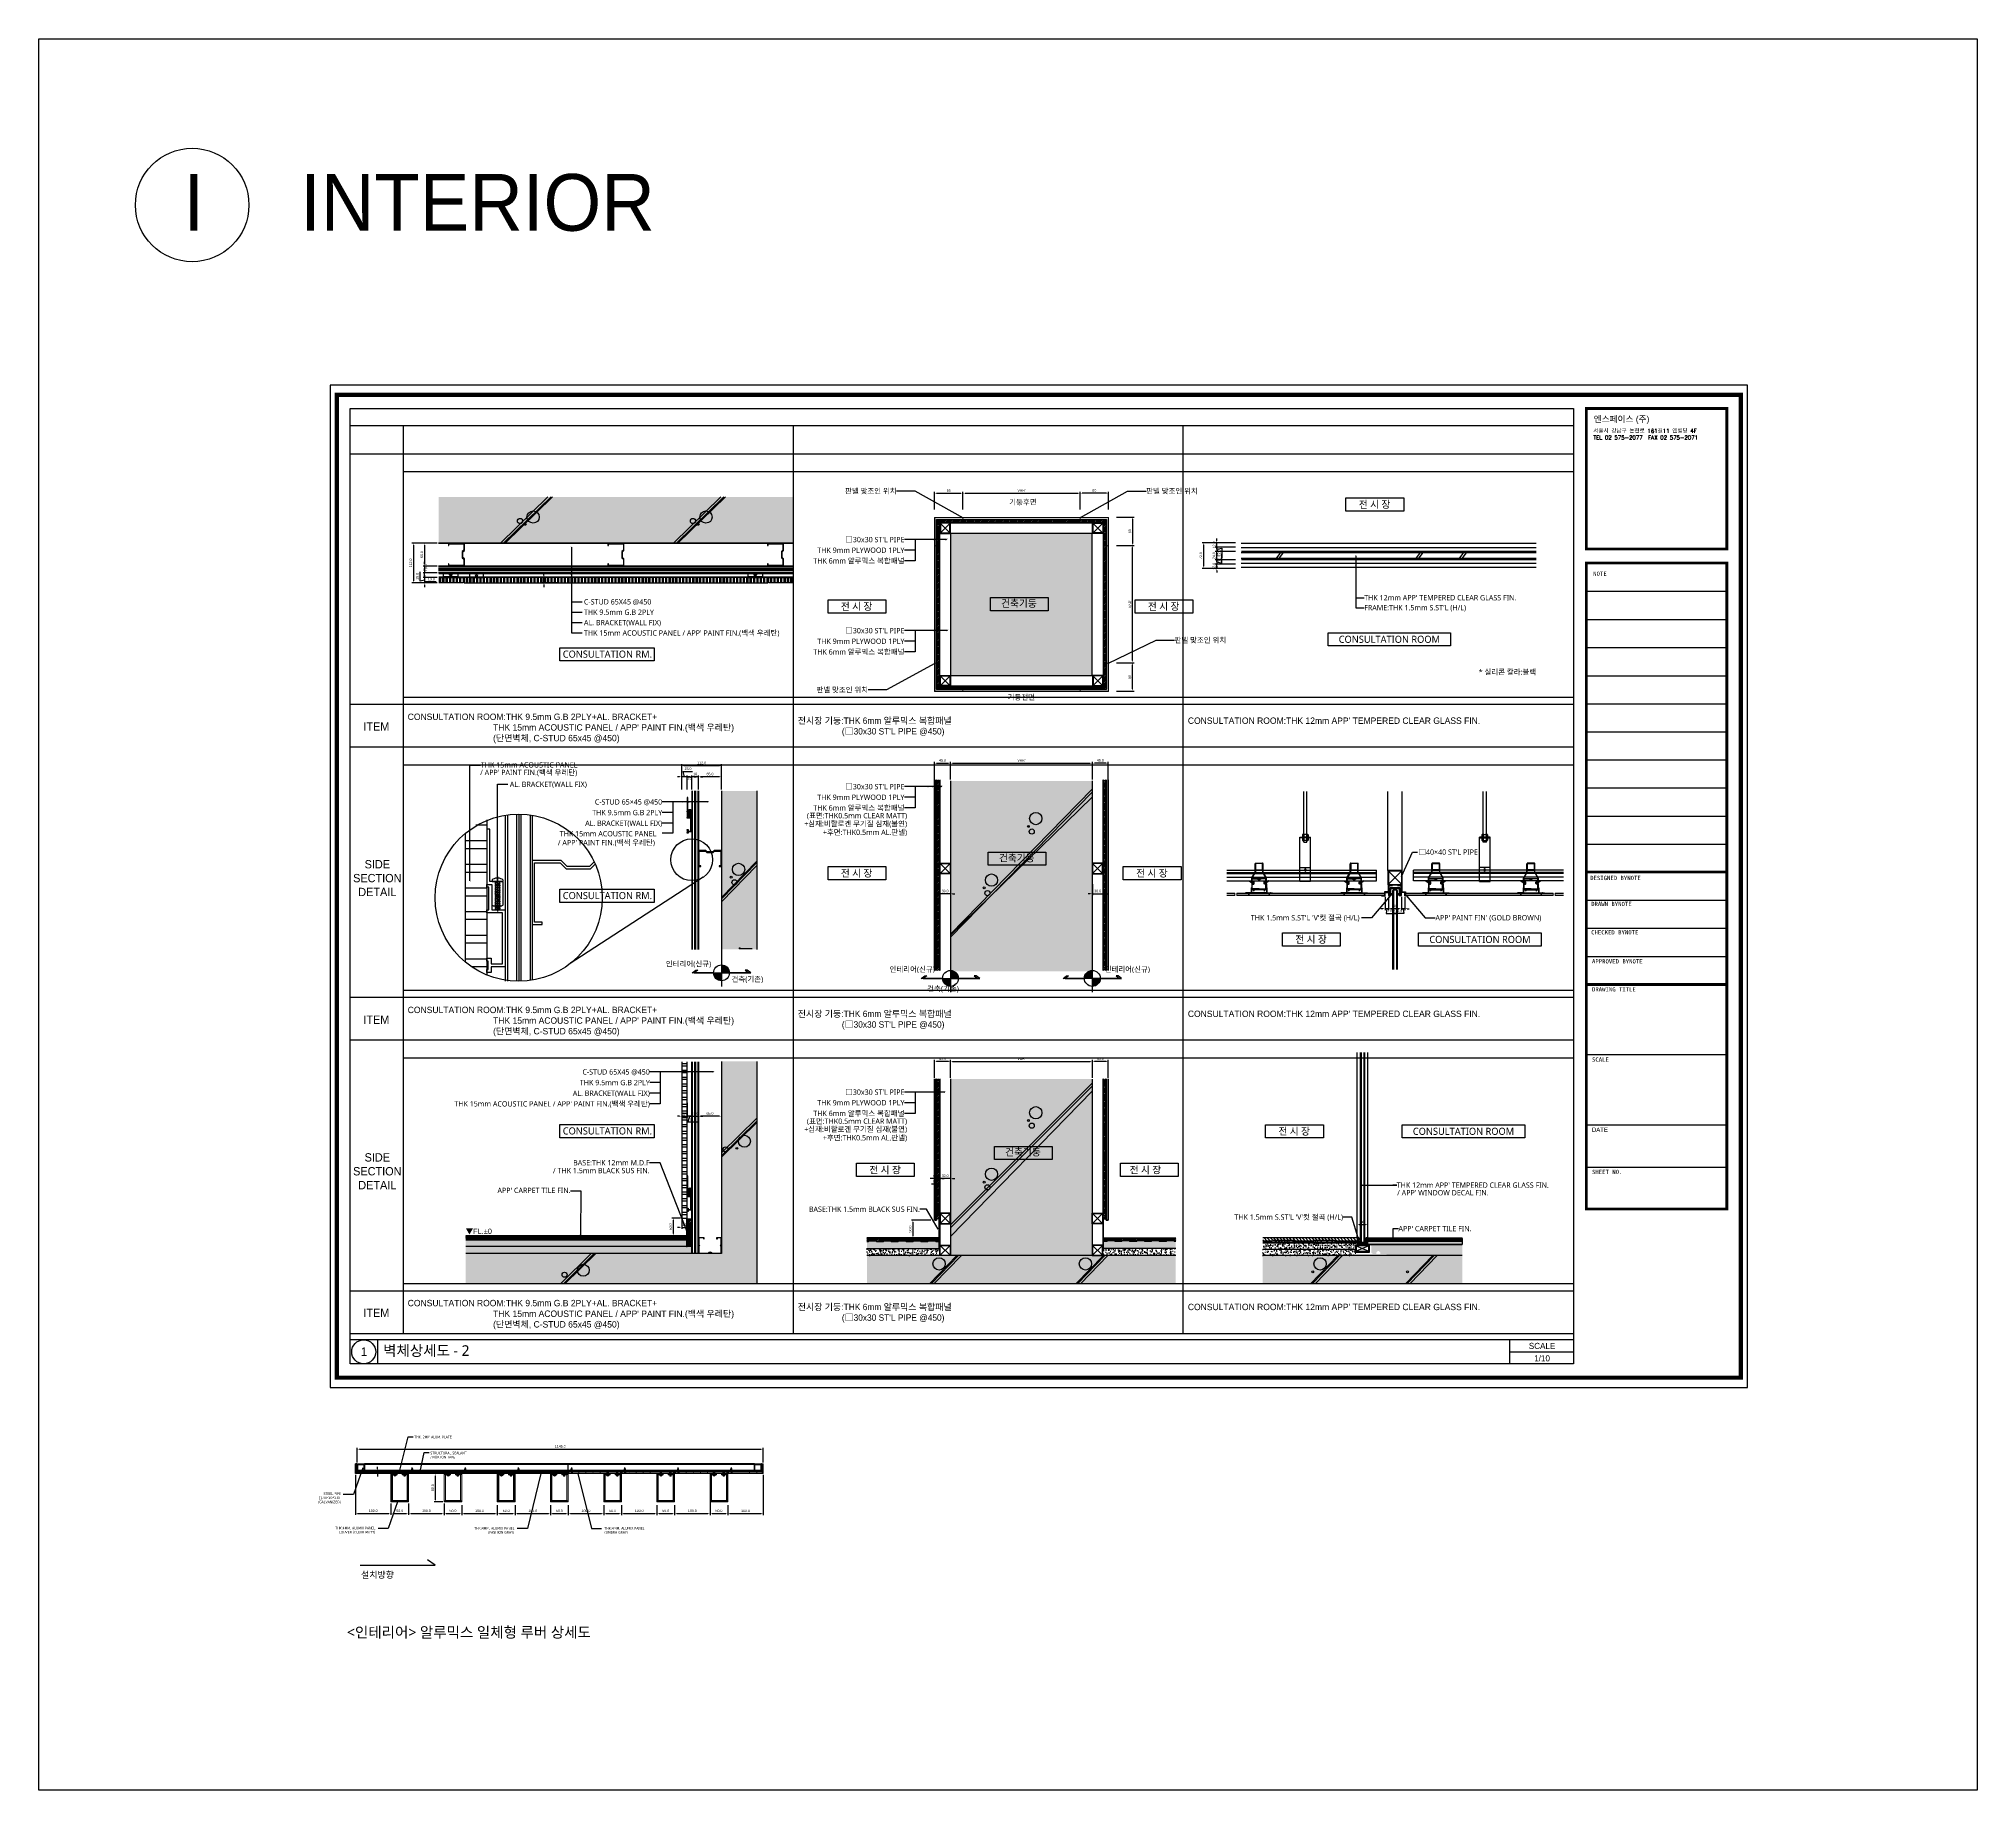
# Model space of a CAD drawing. Header units: millimetres. Extents: x 7297 to 60227, y -7497 to 19324.
# Drawn here: x 52155 to 57621, y -7497 to -2558 of the extents above; entities that cross this region are included whole.
import ezdxf
from ezdxf.enums import TextEntityAlignment as Align

# ---------------------------------------------------------------- set-up
doc = ezdxf.new("R2010")
doc.units = ezdxf.units.MM
for name, color, linetype in [('NS_AL_MOLD', 7, 'Continuous'), ('NS_BRACKET_NUTS', 1, 'Continuous'), ('NS_CAULKING', 8, 'Continuous'), ('NS_COL_CYAN', 4, 'Continuous'), ('NS_COL_D-GREY', 8, 'Continuous'), ('NS_COL_GREEN', 3, 'Continuous'), ('NS_COL_L-GREY', 8, 'Continuous'), ('NS_COL_MAGENTA', 6, 'Continuous'), ('NS_COL_RED', 1, 'Continuous'), ('NS_COL_WHITE', 7, 'Continuous'), ('NS_COL_YELLOW', 2, 'Continuous'), ('NS_CON', 8, 'Continuous'), ('NS_CON_LINE', 2, 'Continuous'), ('NS_DIM', 1, 'Continuous'), ('NS_FORM', 7, 'Continuous'), ('NS_FRAME', 253, 'Continuous'), ('NS_GASKET_3M', 150, 'Continuous'), ('NS_PIPE_FRAME', 2, 'Continuous'), ('NS_RIVET_SCREW', 1, 'Continuous'), ('NS_TEXT', 2, 'Continuous'), ('NS_TEXT_TITLE', 141, 'Continuous')]:
    doc.layers.add(name, color=color, linetype=linetype)
doc.layers.add('NS_AL_PANEL', color=32, linetype='Continuous', lineweight=9)
doc.styles.add('DH-TEXT', font='')
doc.styles.add('DH-TITLE', font='')
doc.styles.add('Expo M', font='Expo M.ttf')
doc.styles.add('HGTXT', font='romans.shx', dxfattribs={"bigfont": 'whgtxt.shx'})
doc.styles.add('HY울름도M', font='')
doc.styles.add('M15-1', font='')
doc.styles.add('MAIN FONT', font='')
doc.styles.add('TEXT', font='malgun.ttf', dxfattribs={"height": 1})
doc.styles.add('울릉도 L', font='')
doc.styles.add('현대-TEXT', font='')
doc.styles.get('DH-TEXT').set_extended_font_data('Modern H Medium')
doc.styles.get('DH-TITLE').set_extended_font_data('Hyundai B Hinted')
doc.styles.get('HY울름도M').set_extended_font_data('GungsuhChe')
doc.styles.get('M15-1').set_extended_font_data('Dotum')
doc.styles.get('MAIN FONT').set_extended_font_data('HY울릉도L')
doc.styles.get('울릉도 L').set_extended_font_data('HY울릉도L')
doc.styles.get('현대-TEXT').set_extended_font_data('Modern H Medium')
doc.dimstyles.new('DA-10-IN', dxfattribs={"dimscale": 10, "dimtxt": 1.5, "dimasz": 0.6, "dimexe": 1, "dimexo": 1, "dimgap": 0.5, "dimtad": 1, "dimdec": 0, "dimrnd": 0.05, "dimdsep": 46, "dimlunit": 6, "dimtxsty": 'HY울름도M', "dimblk": 'DOT', "dimcen": 2.5, "dimdle": 1, "dimclrd": 8, "dimclre": 8, "dimclrt": 7, "dimadec": 0, "dimazin": 0, "dimtfac": 1, "dimtdec": 0, "dimtix": 1, "dimtmove": 2, "dimatfit": 3, "dimldrblk": 'DOT', "dimfxl": 1, "dimlwd": -1, "dimlwe": -1, "dimarcsym": 0})
doc.dimstyles.new('DS2', dxfattribs={"dimscale": 2, "dimtxt": 1.8, "dimasz": 1.5, "dimexe": 1, "dimexo": 1, "dimgap": 0.5, "dimtad": 1, "dimtoh": 1, "dimdec": 1, "dimzin": 1, "dimdsep": 46, "dimtxsty": 'Expo M', "dimcen": 2, "dimadec": 1, "dimazin": 0, "dimtfac": 1, "dimtdec": 4, "dimtix": 1, "dimtmove": 1, "dimatfit": 3, "dimfxl": 1, "dimtolj": 1, "dimtzin": 1, "dimarcsym": 0})
doc.dimstyles.new('IZM-GDSI(leader)-10(tick)', dxfattribs={"dimscale": 10, "dimtxt": 1, "dimasz": 0.5, "dimexe": 1, "dimexo": 2, "dimgap": 0.7, "dimtad": 1, "dimdec": 0, "dimrnd": 0.05, "dimdsep": 46, "dimlunit": 6, "dimtxsty": 'MAIN FONT', "dimblk": 'ARCHTICK', "dimcen": 2.5, "dimdle": 1, "dimclrd": 256, "dimclre": 256, "dimclrt": 7, "dimadec": 0, "dimazin": 0, "dimtfac": 1, "dimtdec": 0, "dimtix": 1, "dimtmove": 2, "dimatfit": 3, "dimldrblk": 'ARCHTICK', "dimfxl": 1, "dimlwd": -1, "dimlwe": -1, "dimarcsym": 0})
doc.dimstyles.new('N-SPACE', dxfattribs={"dimscale": 4, "dimtxt": 1.8, "dimasz": 1.5, "dimexe": 1, "dimexo": 1, "dimgap": 1, "dimtad": 1, "dimtoh": 1, "dimdec": 1, "dimzin": 1, "dimdsep": 46, "dimtxsty": 'Expo M', "dimcen": 2, "dimclrd": 1, "dimclre": 1, "dimclrt": 2, "dimadec": 1, "dimazin": 0, "dimtfac": 1, "dimtdec": 1, "dimtix": 1, "dimtmove": 1, "dimatfit": 3, "dimfxl": 1, "dimtolj": 1, "dimtzin": 1, "dimarcsym": 0})
pattern_1 = [(90, (-83503.491, -431231.584), (-9.525, 2e-15), []), (90, (-83500.316, -431228.409), (-9.525, 2e-15), [])]
pattern_2 = [(45, (34316.7849, 5836.6074), (-0.449012806, 0.449012806), [])]
pattern_3 = [(45, (10861.5593, -23321.323), (-3.36759605, 3.36759605), []), (45, (10863.8044, -23321.323), (-3.36759605, 3.36759605), [])]
pattern_4 = [(37.5, (-62117.7164, -61076.142), (-0.16000313, 4.89413237), [0, -3.8608, 0, -4.318, 0, -4.1275]), (7.5, (-62117.7164, -61076.142), (4.49523283, 7.168251), [0, -2.0828, 0, -3.4798, 0, -1.3335]), (327.5, (-62120.8406, -61076.142), (7.9099237, 0.01437185), [0, -1.27, 0, -4.572, 0, -5.969]), (317.5, (-62120.8406, -61076.142), (7.63556452, 2.22929323), [0, -0.635, 0, -2.9972, 0, -3.429])]
pattern_5 = [(50, (51351.13, 2781.026), (18.218467, -1.593909), [1.905, -20.955]), (355, (51351.13, 2781.026), (-3.524283, 19.105664), [1.524, -16.764]), (100.451, (51352.648, 2780.893), (14.69425, 17.51167), [1.619, -17.809]), (46.1842, (51351.13, 2786.106), (27.107904, -4.204233), [2.8575, -31.4325]), (96.6356, (51353.39, 2785.756), (23.74042, 24.742556), [2.4285, -26.7135]), (351.184, (51351.13, 2786.106), (23.74046, 24.74251), [2.286, -25.146]), (21, (51353.67, 2784.836), (15.161488, -10.226552), [1.905, -20.955]), (326, (51353.67, 2784.836), (6.180203, 18.418797), [1.524, -16.764]), (71.4514, (51354.933, 2783.984), (21.34165, 8.192286), [1.619, -17.809]), (37.5, (51351.13, 2781.026), (0.3088603, 8.455504), [0, -16.5608, 0, -17.018, 0, -16.8275]), (7.5, (51351.13, 2781.026), (6.681966, 10.0180575), [0, -9.7028, 0, -16.1798, 0, -6.4135]), (327.5, (51345.466, 2781.026), (13.5590595, -0.5728744), [0, -6.35, 0, -19.812, 0, -26.289]), (317.5, (51342.926, 2781.026), (14.812918, 2.542649), [0, -8.255, 0, -13.1572, 0, -18.669])]
pattern_6 = [(45, (26600.68, 157664.45), (-2.24506403, 2.24506403), [])]
pattern_7 = [(45, (26600.6787, 156965.087), (-2.24506403, 2.24506403), [])]
pattern_8 = [(7e-15, (28450.8276, 1820.20796), (0.39154067, 0.783081339), [0, -0.783081339])]

# ---------------------------------------------------------------- blocks, each defined once
blk = doc.blocks.new('*D634')
at = {"layer": 'NS_DIM', "color": 1, "lineweight": -2, "transparency": 16777216}
for p, q in [((54725.9, -5487.8), (54725.9, -5437.8)), ((54731.9, -5441.8), (55119.9, -5441.8)), ((55125.9, -5487.8), (55125.9, -5437.8))]:
    blk.add_line(p, q, dxfattribs=at)
at = {"layer": 'NS_DIM', "color": 1, "transparency": 16777216}
for points in [[(54731.9, -5440.8), (54731.9, -5442.8), (54725.9, -5441.8)], [(55119.9, -5440.8), (55119.9, -5442.8), (55125.9, -5441.8)]]:
    blk.add_solid(points, dxfattribs=at)
at = {"layer": 'NS_DIM', "color": 2, "transparency": 16777216, "insert": (54925.9, -5434.2), "char_height": 7.2, "attachment_point": 5, "style": 'Expo M'}
blk.add_mtext("\\A1;VAR'", dxfattribs=at)
blk = doc.blocks.new('*D633')
at = {"layer": 'NS_DIM', "color": 1, "lineweight": -2, "transparency": 16777216}
for p, q in [((55125.9, -5487.8), (55125.9, -5437.8)), ((55164.9, -5441.8), (55131.9, -5441.8)), ((55170.9, -5487.8), (55170.9, -5437.8))]:
    blk.add_line(p, q, dxfattribs=at)
at = {"layer": 'NS_DIM', "color": 1, "transparency": 16777216}
for points in [[(55131.9, -5440.8), (55131.9, -5442.8), (55125.9, -5441.8)], [(55164.9, -5440.8), (55164.9, -5442.8), (55170.9, -5441.8)]]:
    blk.add_solid(points, dxfattribs=at)
at = {"layer": 'NS_DIM', "color": 2, "transparency": 16777216, "insert": (55148.4, -5434.1), "char_height": 7.2, "attachment_point": 5, "style": 'Expo M'}
blk.add_mtext('\\A1;45.0', dxfattribs=at)
blk = doc.blocks.new('_ArchTick')
at = {"linetype": 'ByBlock', "const_width": 0.15}
blk.add_lwpolyline([(-0.5, -0.5), (0.5, 0.5)], dxfattribs=at)
blk = doc.blocks.new('*D632')
at = {"layer": 'NS_DIM', "color": 1, "lineweight": -2, "transparency": 16777216}
for p, q in [((54670.3, -5889.6), (54616, -5889.6)), ((54620, -5895.6), (54620, -5933.6)), ((54670.3, -5939.6), (54616, -5939.6))]:
    blk.add_line(p, q, dxfattribs=at)
at = {"layer": 'NS_DIM', "color": 1, "transparency": 16777216}
for points in [[(54619, -5895.6), (54621, -5895.6), (54620, -5889.6)], [(54619, -5933.6), (54621, -5933.6), (54620, -5939.6)]]:
    blk.add_solid(points, dxfattribs=at)
at = {"layer": 'NS_DIM', "color": 2, "transparency": 16777216, "insert": (54612.2, -5914.6), "char_height": 7.2, "attachment_point": 5, "rotation": 90, "style": 'Expo M'}
blk.add_mtext('\\A1;50.0', dxfattribs=at)
blk = doc.blocks.new('*D631')
at = {"layer": 'NS_DIM', "color": 1, "lineweight": -2, "transparency": 16777216}
for p, q in [((54680.9, -4646.8), (54680.9, -4596.8)), ((54686.9, -4600.8), (54719.9, -4600.8)), ((54725.9, -4646.8), (54725.9, -4596.8))]:
    blk.add_line(p, q, dxfattribs=at)
at = {"layer": 'NS_DIM', "color": 1, "transparency": 16777216}
for points in [[(54686.9, -4599.8), (54686.9, -4601.8), (54680.9, -4600.8)], [(54719.9, -4599.8), (54719.9, -4601.8), (54725.9, -4600.8)]]:
    blk.add_solid(points, dxfattribs=at)
at = {"layer": 'NS_DIM', "color": 2, "transparency": 16777216, "insert": (54703.4, -4593), "char_height": 7.2, "attachment_point": 5, "style": 'Expo M'}
blk.add_mtext('\\A1;45.0', dxfattribs=at)
blk = doc.blocks.new('*D630')
at = {"layer": 'NS_DIM', "color": 1, "lineweight": -2, "transparency": 16777216}
for p, q in [((54725.9, -4646.8), (54725.9, -4596.8)), ((54731.9, -4600.8), (55119.9, -4600.8)), ((55125.9, -4646.8), (55125.9, -4596.8))]:
    blk.add_line(p, q, dxfattribs=at)
at = {"layer": 'NS_DIM', "color": 1, "transparency": 16777216}
for points in [[(54731.9, -4599.8), (54731.9, -4601.8), (54725.9, -4600.8)], [(55119.9, -4599.8), (55119.9, -4601.8), (55125.9, -4600.8)]]:
    blk.add_solid(points, dxfattribs=at)
at = {"layer": 'NS_DIM', "color": 2, "transparency": 16777216, "insert": (54925.9, -4593.2), "char_height": 7.2, "attachment_point": 5, "style": 'Expo M'}
blk.add_mtext("\\A1;VAR'", dxfattribs=at)
blk = doc.blocks.new('*D629')
at = {"layer": 'NS_DIM', "color": 1, "lineweight": -2, "transparency": 16777216}
for p, q in [((55125.9, -4646.8), (55125.9, -4596.8)), ((55164.9, -4600.8), (55131.9, -4600.8)), ((55170.9, -4646.8), (55170.9, -4596.8))]:
    blk.add_line(p, q, dxfattribs=at)
at = {"layer": 'NS_DIM', "color": 1, "transparency": 16777216}
for points in [[(55131.9, -4599.8), (55131.9, -4601.8), (55125.9, -4600.8)], [(55164.9, -4599.8), (55164.9, -4601.8), (55170.9, -4600.8)]]:
    blk.add_solid(points, dxfattribs=at)
at = {"layer": 'NS_DIM', "color": 2, "transparency": 16777216, "insert": (55148.4, -4593), "char_height": 7.2, "attachment_point": 5, "style": 'Expo M'}
blk.add_mtext('\\A1;45.0', dxfattribs=at)
blk = doc.blocks.new('*D628')
at = {"layer": 'NS_DIM', "color": 1, "lineweight": -2, "transparency": 16777216}
for p, q in [((54015.1, -4675.1), (54015.1, -4635.3)), ((54074.1, -4639.3), (54021.1, -4639.3)), ((54080.1, -4675.1), (54080.1, -4635.3))]:
    blk.add_line(p, q, dxfattribs=at)
at = {"layer": 'NS_DIM', "color": 1, "transparency": 16777216}
for points in [[(54021.1, -4638.3), (54021.1, -4640.3), (54015.1, -4639.3)], [(54074.1, -4638.3), (54074.1, -4640.3), (54080.1, -4639.3)]]:
    blk.add_solid(points, dxfattribs=at)
at = {"layer": 'NS_DIM', "color": 2, "transparency": 16777216, "insert": (54047.6, -4631.5), "char_height": 7.2, "attachment_point": 5, "style": 'Expo M'}
blk.add_mtext('\\A1;65.0', dxfattribs=at)
blk = doc.blocks.new('*D627')
at = {"layer": 'NS_DIM', "color": 1, "lineweight": -2, "transparency": 16777216}
for p, q in [((53990.6, -4639.3), (53984.6, -4639.3)), ((53996.6, -4675.1), (53996.6, -4635.3)), ((54015.1, -4639.3), (53996.6, -4639.3)), ((54015.1, -4675.1), (54015.1, -4635.3)), ((54021.1, -4639.3), (54027.1, -4639.3))]:
    blk.add_line(p, q, dxfattribs=at)
at = {"layer": 'NS_DIM', "color": 1, "transparency": 16777216}
for points in [[(53990.6, -4638.3), (53990.6, -4640.3), (53996.6, -4639.3)], [(54021.1, -4638.3), (54021.1, -4640.3), (54015.1, -4639.3)]]:
    blk.add_solid(points, dxfattribs=at)
at = {"layer": 'NS_DIM', "color": 2, "transparency": 16777216, "insert": (54005.9, -4631.5), "char_height": 7.2, "attachment_point": 5, "style": 'Expo M'}
blk.add_mtext('\\A1;18', dxfattribs=at)
blk = doc.blocks.new('*D626')
at = {"layer": 'NS_DIM', "color": 1, "lineweight": -2, "transparency": 16777216}
for p, q in [((53968.1, -4675.1), (53968.1, -4603.9)), ((54074.1, -4607.9), (53974.1, -4607.9)), ((54080.1, -4675.1), (54080.1, -4603.9))]:
    blk.add_line(p, q, dxfattribs=at)
at = {"layer": 'NS_DIM', "color": 1, "transparency": 16777216}
for points in [[(53974.1, -4606.9), (53974.1, -4608.9), (53968.1, -4607.9)], [(54074.1, -4606.9), (54074.1, -4608.9), (54080.1, -4607.9)]]:
    blk.add_solid(points, dxfattribs=at)
at = {"layer": 'NS_DIM', "color": 2, "transparency": 16777216, "insert": (54024.1, -4600.1), "char_height": 7.2, "attachment_point": 5, "style": 'Expo M'}
blk.add_mtext('\\A1;112.0', dxfattribs=at)
blk = doc.blocks.new('_Dot')
at = {"linetype": 'ByBlock', "lineweight": -2}
blk.add_line((-0.5, 0), (-1, 0), dxfattribs=at)
at = {"linetype": 'ByBlock', "const_width": 0.5}
blk.add_lwpolyline([(-0.25, 0, 1), (0.25, 0, 1)], format="xyb", close=True, dxfattribs=at)
blk = doc.blocks.new('판넬 브라켓')
for points in [[(20, 11.5), (20, 0), (-20, 0), (-20, 11.5)], [(-20, 2), (-20, 0), (20, 0), (20, 2)]]:
    blk.add_lwpolyline(points, close=True)
for radius in [3.72, 0.314]:
    blk.add_circle((0, 7.8), radius)
blk = doc.blocks.new('*D625')
at = {"layer": 'NS_DIM', "color": 1, "lineweight": -2, "transparency": 16777216}
for p, q in [((53617.3, -4077.2), (53575.5, -4077.2)), ((53617.3, -4092.2), (53575.5, -4092.2)), ((53579.5, -4071.2), (53579.5, -4065.2)), ((53579.5, -4092.2), (53579.5, -4077.2)), ((53579.5, -4098.2), (53579.5, -4104.2))]:
    blk.add_line(p, q, dxfattribs=at)
at = {"layer": 'NS_DIM', "color": 1, "transparency": 16777216}
for points in [[(53578.5, -4071.2), (53580.5, -4071.2), (53579.5, -4077.2)], [(53578.5, -4098.2), (53580.5, -4098.2), (53579.5, -4092.2)]]:
    blk.add_solid(points, dxfattribs=at)
at = {"layer": 'NS_DIM', "color": 2, "transparency": 16777216, "insert": (53571.7, -4084.7), "char_height": 7.2, "attachment_point": 5, "rotation": 90, "style": 'Expo M'}
blk.add_mtext('\\A1;15.0', dxfattribs=at)
blk = doc.blocks.new('*D624')
at = {"layer": 'NS_DIM', "color": 1, "lineweight": -2, "transparency": 16777216}
for p, q in [((53278.5, -3980.2), (53238.7, -3980.2)), ((53242.7, -3986.2), (53242.7, -4039.2)), ((53278.5, -4045.2), (53238.7, -4045.2))]:
    blk.add_line(p, q, dxfattribs=at)
at = {"layer": 'NS_DIM', "color": 1, "transparency": 16777216}
for points in [[(53241.7, -3986.2), (53243.7, -3986.2), (53242.7, -3980.2)], [(53241.7, -4039.2), (53243.7, -4039.2), (53242.7, -4045.2)]]:
    blk.add_solid(points, dxfattribs=at)
at = {"layer": 'NS_DIM', "color": 2, "transparency": 16777216, "insert": (53234.9, -4012.7), "char_height": 7.2, "attachment_point": 5, "rotation": 90, "style": 'Expo M'}
blk.add_mtext('\\A1;65.0', dxfattribs=at)
blk = doc.blocks.new('*D623')
at = {"layer": 'NS_DIM', "color": 1, "lineweight": -2, "transparency": 16777216}
for p, q in [((53278.5, -3980.2), (53207.3, -3980.2)), ((53211.3, -3986.2), (53211.3, -4086.2)), ((53278.5, -4092.2), (53207.3, -4092.2))]:
    blk.add_line(p, q, dxfattribs=at)
at = {"layer": 'NS_DIM', "color": 1, "transparency": 16777216}
for points in [[(53210.3, -3986.2), (53212.3, -3986.2), (53211.3, -3980.2)], [(53210.3, -4086.2), (53212.3, -4086.2), (53211.3, -4092.2)]]:
    blk.add_solid(points, dxfattribs=at)
at = {"layer": 'NS_DIM', "color": 2, "transparency": 16777216, "insert": (53203.5, -4036.2), "char_height": 7.2, "attachment_point": 5, "rotation": 90, "style": 'Expo M'}
blk.add_mtext('\\A1;112.0', dxfattribs=at)
blk = doc.blocks.new('*D622')
at = {"layer": 'NS_DIM', "color": 1, "lineweight": -2, "transparency": 16777216}
for p, q in [((53242.7, -4039.2), (53242.7, -4033.2)), ((53278.5, -4045.2), (53238.7, -4045.2)), ((53278.5, -4064.2), (53238.7, -4064.2)), ((53242.7, -4045.2), (53242.7, -4064.2)), ((53242.7, -4070.2), (53242.7, -4076.2))]:
    blk.add_line(p, q, dxfattribs=at)
at = {"layer": 'NS_DIM', "color": 1, "transparency": 16777216}
for points in [[(53241.7, -4039.2), (53243.7, -4039.2), (53242.7, -4045.2)], [(53241.7, -4070.2), (53243.7, -4070.2), (53242.7, -4064.2)]]:
    blk.add_solid(points, dxfattribs=at)
at = {"layer": 'NS_DIM', "color": 2, "transparency": 16777216, "insert": (53246.5, -4050), "char_height": 7.2, "attachment_point": 5, "rotation": 90, "style": 'Expo M'}
blk.add_mtext('\\A1;19.0', dxfattribs=at)
blk = doc.blocks.new('*D621')
at = {"layer": 'NS_DIM', "color": 1, "lineweight": -2, "transparency": 16777216}
for p, q in [((53278.5, -4064.2), (53238.7, -4064.2)), ((53278.5, -4077.2), (53238.7, -4077.2)), ((53242.7, -4058.2), (53242.7, -4052.2)), ((53242.7, -4077.2), (53242.7, -4064.2)), ((53242.7, -4083.2), (53242.7, -4089.2)), ((53275.2, -4089.2), (53242.7, -4089.2))]:
    blk.add_line(p, q, dxfattribs=at)
at = {"layer": 'NS_DIM', "color": 1, "transparency": 16777216}
for points in [[(53241.7, -4058.2), (53243.7, -4058.2), (53242.7, -4064.2)], [(53241.7, -4083.2), (53243.7, -4083.2), (53242.7, -4077.2)]]:
    blk.add_solid(points, dxfattribs=at)
at = {"layer": 'NS_DIM', "color": 2, "transparency": 16777216, "insert": (53261.9, -4081.4), "char_height": 7.2, "attachment_point": 5, "style": 'Expo M'}
blk.add_mtext('\\A1;13.0', dxfattribs=at)
blk = doc.blocks.new('*D620')
at = {"layer": 'NS_DIM', "color": 1, "lineweight": -2, "transparency": 16777216}
for p, q in [((53230.3, -4087.2), (53230.3, -4060.8)), ((53242.7, -4084.7), (53230.3, -4087.2)), ((53278.5, -4077.2), (53238.7, -4077.2)), ((53278.5, -4092.2), (53238.7, -4092.2)), ((53242.7, -4071.2), (53242.7, -4065.2)), ((53242.7, -4077.2), (53242.7, -4092.2)), ((53242.7, -4077.2), (53242.7, -4092.2)), ((53242.7, -4098.2), (53242.7, -4104.2))]:
    blk.add_line(p, q, dxfattribs=at)
at = {"layer": 'NS_DIM', "color": 1, "transparency": 16777216}
for points in [[(53241.7, -4071.2), (53243.7, -4071.2), (53242.7, -4077.2)], [(53241.7, -4098.2), (53243.7, -4098.2), (53242.7, -4092.2)]]:
    blk.add_solid(points, dxfattribs=at)
at = {"layer": 'NS_DIM', "color": 2, "transparency": 16777216, "insert": (53222.5, -4074), "char_height": 7.2, "attachment_point": 5, "rotation": 90, "style": 'Expo M'}
blk.add_mtext('\\A1;15.0', dxfattribs=at)
blk = doc.blocks.new('SDF222')
for p, q in [((0, 0.5), (0, 0)), ((0.6, 0), (0, 0)), ((0.3, 1.3), (0.3, -23.3)), ((0.6, 0.5), (0.6, 0)), ((-3.4, -0.9), (-3.4, -2.2)), ((4, -2.2), (-3.4, -2.2)), ((-1.1, -3.5), (-1.6, -3.6)), ((-1.6, -3.6), (-1.1, -3.9)), ((-1.1, -4.7), (-1.6, -4.9)), ((-1.6, -4.9), (-1.1, -5.1)), ((-1.1, -6), (-1.6, -6.1)), ((-1.6, -6.1), (-1.1, -6.4)), ((-1.1, -7.2), (-1.6, -7.4)), ((-1.6, -7.4), (-1.1, -7.6)), ((-1.1, -8.5), (-1.6, -8.6)), ((-1.6, -8.6), (-1.1, -8.9)), ((-1.1, -9.8), (-1.6, -9.9)), ((-1.6, -9.9), (-1.1, -10.2)), ((-1.1, -11), (-1.6, -11.1)), ((-1.6, -11.1), (-1.1, -11.4)), ((-1.1, -12.3), (-1.6, -12.4)), ((-1.6, -12.4), (-1.1, -12.7)), ((-1.1, -13.5), (-1.6, -13.6)), ((-1.6, -13.6), (-1.1, -13.9)), ((-1.1, -2.7), (-1.1, -3.5)), ((-1.1, -3.5), (1.7, -4)), ((-1.1, -3.9), (1.7, -4.4)), ((-1.1, -3.9), (-1.1, -4.7)), ((-1.1, -4.7), (1.7, -5.2)), ((-1.1, -5.1), (1.7, -5.6)), ((-1.1, -5.1), (-1.1, -6)), ((-1.1, -6), (1.7, -6.5)), ((-1.1, -6.4), (1.7, -6.9)), ((-1.1, -6.4), (-1.1, -7.2)), ((-1.1, -7.2), (1.7, -7.7)), ((-1.1, -7.6), (1.7, -8.1)), ((-1.1, -7.6), (-1.1, -8.5)), ((-1.1, -8.5), (1.7, -9)), ((-1.1, -8.9), (1.7, -9.4)), ((-1.1, -8.9), (-1.1, -9.8)), ((-1.1, -9.8), (1.7, -10.2)), ((-1.1, -10.2), (1.7, -10.6)), ((-1.1, -10.2), (-1.1, -11)), ((-1.1, -11), (1.7, -11.5)), ((-1.1, -11.4), (1.7, -11.9)), ((-1.1, -11.4), (-1.1, -12.3)), ((-1.1, -12.3), (1.7, -12.7)), ((-1.1, -12.7), (1.7, -13.1)), ((-1.1, -12.7), (-1.1, -13.5)), ((-1.1, -13.5), (1.7, -14)), ((0.3, -2.5), (-0.2, -2.6)), ((-0.2, -2.6), (0.3, -2.9)), ((0.3, -2.5), (1.7, -2.7)), ((0.3, -2.9), (1.7, -3.1)), ((1.7, -2.7), (2.2, -3)), ((2.2, -3), (1.7, -3.1)), ((1.7, -3.1), (1.7, -4)), ((1.7, -4), (2.2, -4.2)), ((2.2, -4.2), (1.7, -4.4)), ((1.7, -4.4), (1.7, -5.2)), ((1.7, -5.2), (2.2, -5.5)), ((2.2, -5.5), (1.7, -5.6)), ((1.7, -5.6), (1.7, -6.5)), ((1.7, -6.5), (2.2, -6.7)), ((2.2, -6.7), (1.7, -6.9)), ((1.7, -6.9), (1.7, -7.7)), ((1.7, -7.7), (2.2, -8)), ((2.2, -8), (1.7, -8.1)), ((1.7, -8.1), (1.7, -9)), ((1.7, -9), (2.2, -9.3)), ((2.2, -9.3), (1.7, -9.4)), ((1.7, -9.4), (1.7, -10.2)), ((1.7, -10.2), (2.2, -10.5)), ((2.2, -10.5), (1.7, -10.6)), ((1.7, -10.6), (1.7, -11.5)), ((1.7, -11.5), (2.2, -11.8)), ((2.2, -11.8), (1.7, -11.9)), ((1.7, -11.9), (1.7, -12.7)), ((1.7, -12.7), (2.2, -13)), ((2.2, -13), (1.7, -13.1)), ((1.7, -13.1), (1.7, -14)), ((4, -0.9), (4, -2.2)), ((-1.1, -14.8), (-1.6, -14.9)), ((-1.6, -14.9), (-1.1, -15.2)), ((-1.1, -16), (-1.6, -16.2)), ((-1.6, -16.2), (-1.1, -16.4)), ((-1.1, -17.3), (-1.6, -17.4)), ((-1.6, -17.4), (-1.1, -17.7)), ((-1.1, -18.5), (-1.6, -18.7)), ((-1.6, -18.7), (-1.1, -18.9)), ((-1.1, -19.8), (-1.6, -19.9)), ((-1.6, -19.9), (-1.1, -20.2)), ((-1.1, -21), (-1.6, -21.2)), ((-1.6, -21.2), (-1.1, -21.4)), ((-1.1, -13.9), (1.7, -14.4)), ((-1.1, -13.9), (-1.1, -14.8)), ((-1.1, -14.8), (1.7, -15.2)), ((-1.1, -15.2), (1.7, -15.6)), ((-1.1, -15.2), (-1.1, -16)), ((-1.1, -16), (1.7, -16.5)), ((-1.1, -16.4), (1.7, -16.9)), ((-1.1, -16.4), (-1.1, -17.3)), ((-1.1, -17.3), (1.7, -17.8)), ((-1.1, -17.7), (1.7, -18.2)), ((-1.1, -17.7), (-1.1, -18.5)), ((-1.1, -18.5), (1.7, -19)), ((-1.1, -18.9), (1.7, -19.4)), ((-1.1, -18.9), (-1.1, -19.8)), ((-1.1, -19.8), (1.7, -20.3)), ((-1.1, -20.2), (1.7, -20.7)), ((-1.1, -20.2), (-1.1, -21)), ((-1.1, -21), (1.7, -21.5)), ((-1.1, -21.4), (1.7, -21.9)), ((-1.1, -21.4), (-1.1, -22.2)), ((1.7, -14), (2.2, -14.3)), ((2.2, -14.3), (1.7, -14.4)), ((1.7, -14.4), (1.7, -15.2)), ((1.7, -15.2), (2.2, -15.5)), ((2.2, -15.5), (1.7, -15.6)), ((1.7, -15.6), (1.7, -16.5)), ((1.7, -16.5), (2.2, -16.8)), ((2.2, -16.8), (1.7, -16.9)), ((1.7, -16.9), (1.7, -17.8)), ((1.7, -17.8), (2.2, -18)), ((2.2, -18), (1.7, -18.2)), ((1.7, -18.2), (1.7, -19)), ((1.7, -19), (2.2, -19.3)), ((2.2, -19.3), (1.7, -19.4)), ((1.7, -19.4), (1.7, -20.3)), ((1.7, -20.3), (2.2, -20.5)), ((2.2, -20.5), (1.7, -20.7)), ((1.7, -20.7), (1.7, -21.5)), ((1.7, -21.5), (2.2, -21.8)), ((2.2, -21.8), (1.7, -21.9)), ((1.7, -21.9), (1.7, -22.2))]:
    blk.add_line(p, q)
for centre, radius, start, end in [((0.3, -5.1), 5.64, 93.1847, 131.2787), ((0.3, -5.1), 5.64, 48.7213, 86.8153), ((-1.6, -2.7), 0.549, 0, 90), ((2.3, -2.7), 0.549, 90, 175.7155)]:
    blk.add_arc(centre, radius, start, end)
blk = doc.blocks.new('*D619')
at = {"layer": 'NS_DIM', "color": 1, "lineweight": -2, "transparency": 16777216}
for p, q in [((53977.1, -4639.3), (53971.1, -4639.3)), ((53983.1, -4675.1), (53983.1, -4635.3)), ((53983.1, -4639.3), (53996.6, -4639.3)), ((53996.6, -4675.1), (53996.6, -4635.3)), ((54002.6, -4639.3), (54008.6, -4639.3))]:
    blk.add_line(p, q, dxfattribs=at)
at = {"layer": 'NS_DIM', "color": 1, "transparency": 16777216}
for points in [[(53977.1, -4638.3), (53977.1, -4640.3), (53983.1, -4639.3)], [(54002.6, -4638.3), (54002.6, -4640.3), (53996.6, -4639.3)]]:
    blk.add_solid(points, dxfattribs=at)
at = {"layer": 'NS_DIM', "color": 2, "transparency": 16777216, "insert": (53989.9, -4642.7), "char_height": 7.2, "attachment_point": 5, "style": 'Expo M'}
blk.add_mtext('\\A1;13', dxfattribs=at)
blk = doc.blocks.new('*D618')
at = {"layer": 'NS_DIM', "color": 1, "lineweight": -2, "transparency": 16777216}
for p, q in [((53962.1, -4639.3), (53956.1, -4639.3)), ((53968.1, -4675.1), (53968.1, -4635.3)), ((53983.1, -4639.3), (53968.1, -4639.3)), ((53983.1, -4639.3), (53968.1, -4639.3)), ((53975.6, -4639.3), (53972.4, -4624)), ((53972.4, -4624), (53998.8, -4624)), ((53983.1, -4675.1), (53983.1, -4635.3)), ((53989.1, -4639.3), (53995.1, -4639.3))]:
    blk.add_line(p, q, dxfattribs=at)
at = {"layer": 'NS_DIM', "color": 1, "transparency": 16777216}
for points in [[(53962.1, -4638.3), (53962.1, -4640.3), (53968.1, -4639.3)], [(53989.1, -4638.3), (53989.1, -4640.3), (53983.1, -4639.3)]]:
    blk.add_solid(points, dxfattribs=at)
at = {"layer": 'NS_DIM', "color": 2, "transparency": 16777216, "insert": (53985.6, -4616.2), "char_height": 7.2, "attachment_point": 5, "style": 'Expo M'}
blk.add_mtext('\\A1;15.0', dxfattribs=at)
blk = doc.blocks.new('*D617')
at = {"layer": 'NS_DIM', "color": 1, "lineweight": -2, "transparency": 16777216}
for p, q in [((53964.1, -5883.5), (53940.1, -5883.5)), ((53944.1, -5889.5), (53944.1, -5927.5)), ((53964.1, -5933.5), (53940.1, -5933.5))]:
    blk.add_line(p, q, dxfattribs=at)
at = {"layer": 'NS_DIM', "color": 1, "transparency": 16777216}
for points in [[(53943.1, -5889.5), (53945.1, -5889.5), (53944.1, -5883.5)], [(53943.1, -5927.5), (53945.1, -5927.5), (53944.1, -5933.5)]]:
    blk.add_solid(points, dxfattribs=at)
at = {"layer": 'NS_DIM', "color": 2, "transparency": 16777216, "insert": (53936.3, -5908.5), "char_height": 7.2, "attachment_point": 5, "rotation": 90, "style": 'Expo M'}
blk.add_mtext('\\A1;50.0', dxfattribs=at)
blk = doc.blocks.new('*D616')
at = {"layer": 'NS_DIM', "color": 1, "lineweight": -2, "transparency": 16777216}
for p, q in [((54015.1, -5558.6), (54015.1, -5600.4)), ((54080.1, -5558.6), (54080.1, -5600.4)), ((54074.1, -5596.4), (54021.1, -5596.4))]:
    blk.add_line(p, q, dxfattribs=at)
at = {"layer": 'NS_DIM', "color": 1, "transparency": 16777216}
for points in [[(54021.1, -5595.4), (54021.1, -5597.4), (54015.1, -5596.4)], [(54074.1, -5595.4), (54074.1, -5597.4), (54080.1, -5596.4)]]:
    blk.add_solid(points, dxfattribs=at)
at = {"layer": 'NS_DIM', "color": 2, "transparency": 16777216, "insert": (54047.6, -5588.7), "char_height": 7.2, "attachment_point": 5, "style": 'Expo M'}
blk.add_mtext('\\A1;65.0', dxfattribs=at)
blk = doc.blocks.new('*D615')
at = {"layer": 'NS_DIM', "color": 1, "lineweight": -2, "transparency": 16777216}
for p, q in [((53968.1, -5887.5), (53968.1, -5913.8)), ((53981.6, -5890.5), (53981.6, -5913.8)), ((53962.1, -5909.8), (53956.1, -5909.8)), ((53968.1, -5909.8), (53981.6, -5909.8)), ((53987.6, -5909.8), (53993.6, -5909.8))]:
    blk.add_line(p, q, dxfattribs=at)
at = {"layer": 'NS_DIM', "color": 1, "transparency": 16777216}
for points in [[(53962.1, -5908.8), (53962.1, -5910.8), (53968.1, -5909.8)], [(53987.6, -5908.8), (53987.6, -5910.8), (53981.6, -5909.8)]]:
    blk.add_solid(points, dxfattribs=at)
at = {"layer": 'NS_DIM', "color": 2, "transparency": 16777216, "insert": (53974.9, -5902.2), "char_height": 7.2, "attachment_point": 5, "style": 'Expo M'}
blk.add_mtext('\\A1;14', dxfattribs=at)
blk = doc.blocks.new('*D614')
at = {"layer": 'NS_DIM', "color": 1, "lineweight": -2, "transparency": 16777216}
for p, q in [((53996.1, -5558.6), (53996.1, -5600.4)), ((54015.1, -5558.6), (54015.1, -5600.4)), ((53990.1, -5596.4), (53984.1, -5596.4)), ((53996.1, -5596.4), (54015.1, -5596.4)), ((54021.1, -5596.4), (54027.1, -5596.4))]:
    blk.add_line(p, q, dxfattribs=at)
at = {"layer": 'NS_DIM', "color": 1, "transparency": 16777216}
for points in [[(53990.1, -5595.4), (53990.1, -5597.4), (53996.1, -5596.4)], [(54021.1, -5595.4), (54021.1, -5597.4), (54015.1, -5596.4)]]:
    blk.add_solid(points, dxfattribs=at)
at = {"layer": 'NS_DIM', "color": 2, "transparency": 16777216, "insert": (54005.6, -5588.7), "char_height": 7.2, "attachment_point": 5, "style": 'Expo M'}
blk.add_mtext('\\A1;19.0', dxfattribs=at)
blk = doc.blocks.new('*D613')
at = {"layer": 'NS_DIM', "color": 1, "lineweight": -2, "transparency": 16777216}
for p, q in [((53983.1, -5558.6), (53983.1, -5600.4)), ((53996.1, -5558.6), (53996.1, -5600.4)), ((53977.1, -5596.4), (53971.1, -5596.4)), ((53996.1, -5596.4), (53983.1, -5596.4)), ((53996.1, -5596.4), (53983.1, -5596.4)), ((53989.6, -5596.4), (53985.6, -5612.2)), ((53985.6, -5612.2), (54012.1, -5612.2)), ((54002.1, -5596.4), (54008.1, -5596.4))]:
    blk.add_line(p, q, dxfattribs=at)
at = {"layer": 'NS_DIM', "color": 1, "transparency": 16777216}
for points in [[(53977.1, -5595.4), (53977.1, -5597.4), (53983.1, -5596.4)], [(54002.1, -5595.4), (54002.1, -5597.4), (53996.1, -5596.4)]]:
    blk.add_solid(points, dxfattribs=at)
at = {"layer": 'NS_DIM', "color": 2, "transparency": 16777216, "insert": (53998.9, -5604.5), "char_height": 7.2, "attachment_point": 5, "style": 'Expo M'}
blk.add_mtext('\\A1;13.0', dxfattribs=at)
blk = doc.blocks.new('*D612')
at = {"layer": 'NS_DIM', "color": 1, "lineweight": -2, "transparency": 16777216}
for p, q in [((53968.1, -5558.6), (53968.1, -5600.4)), ((53983.1, -5558.6), (53983.1, -5600.4)), ((53962.1, -5596.4), (53956.1, -5596.4)), ((53968.1, -5596.4), (53983.1, -5596.4)), ((53989.1, -5596.4), (53995.1, -5596.4))]:
    blk.add_line(p, q, dxfattribs=at)
at = {"layer": 'NS_DIM', "color": 1, "transparency": 16777216}
for points in [[(53962.1, -5595.4), (53962.1, -5597.4), (53968.1, -5596.4)], [(53989.1, -5595.4), (53989.1, -5597.4), (53983.1, -5596.4)]]:
    blk.add_solid(points, dxfattribs=at)
at = {"layer": 'NS_DIM', "color": 2, "transparency": 16777216, "insert": (53975.6, -5588.7), "char_height": 7.2, "attachment_point": 5, "style": 'Expo M'}
blk.add_mtext('\\A1;15.0', dxfattribs=at)
blk = doc.blocks.new('*D611')
at = {"layer": 'NS_DIM', "color": 1, "lineweight": -2, "transparency": 16777216}
for p, q in [((54689.9, -5771.9), (54683.9, -5771.9)), ((54695.9, -5744.7), (54695.9, -5775.9)), ((54725.9, -5771.9), (54695.9, -5771.9)), ((54725.9, -5744.7), (54725.9, -5775.9)), ((54731.9, -5771.9), (54737.9, -5771.9))]:
    blk.add_line(p, q, dxfattribs=at)
at = {"layer": 'NS_DIM', "color": 1, "transparency": 16777216}
for points in [[(54689.9, -5770.9), (54689.9, -5772.9), (54695.9, -5771.9)], [(54731.9, -5770.9), (54731.9, -5772.9), (54725.9, -5771.9)]]:
    blk.add_solid(points, dxfattribs=at)
at = {"layer": 'NS_DIM', "color": 2, "transparency": 16777216, "insert": (54710.9, -5764.1), "char_height": 7.2, "attachment_point": 5, "style": 'Expo M'}
blk.add_mtext('\\A1;30.0', dxfattribs=at)
blk = doc.blocks.new('*D610')
at = {"layer": 'NS_DIM', "color": 1, "lineweight": -2, "transparency": 16777216}
for p, q in [((54674.9, -5771.9), (54668.9, -5771.9)), ((54680.9, -5744.7), (54680.9, -5775.9)), ((54680.9, -5771.9), (54686.9, -5771.9)), ((54686.9, -5744.7), (54686.9, -5775.9)), ((54692.9, -5771.9), (54698.9, -5771.9))]:
    blk.add_line(p, q, dxfattribs=at)
at = {"layer": 'NS_DIM', "color": 1, "transparency": 16777216}
for points in [[(54674.9, -5770.9), (54674.9, -5772.9), (54680.9, -5771.9)], [(54692.9, -5770.9), (54692.9, -5772.9), (54686.9, -5771.9)]]:
    blk.add_solid(points, dxfattribs=at)
at = {"layer": 'NS_DIM', "color": 2, "transparency": 16777216, "insert": (54683.9, -5764.1), "char_height": 7.2, "attachment_point": 5, "style": 'Expo M'}
blk.add_mtext('\\A1;6.0', dxfattribs=at)
blk = doc.blocks.new('*D609')
at = {"layer": 'NS_DIM', "color": 1, "lineweight": -2, "transparency": 16777216}
for p, q in [((54695.4, -5788.1), (54672.3, -5788.1)), ((54680.9, -5771.9), (54674.9, -5771.9)), ((54686.9, -5744.7), (54686.9, -5775.9)), ((54686.9, -5771.9), (54695.9, -5771.9)), ((54686.9, -5771.9), (54695.9, -5771.9)), ((54691.4, -5771.9), (54695.4, -5788.1)), ((54695.9, -5744.7), (54695.9, -5775.9)), ((54701.9, -5771.9), (54707.9, -5771.9))]:
    blk.add_line(p, q, dxfattribs=at)
at = {"layer": 'NS_DIM', "color": 1, "transparency": 16777216}
for points in [[(54680.9, -5770.9), (54680.9, -5772.9), (54686.9, -5771.9)], [(54701.9, -5770.9), (54701.9, -5772.9), (54695.9, -5771.9)]]:
    blk.add_solid(points, dxfattribs=at)
at = {"layer": 'NS_DIM', "color": 2, "transparency": 16777216, "insert": (54683.9, -5780.4), "char_height": 7.2, "attachment_point": 5, "style": 'Expo M'}
blk.add_mtext('\\A1;9.0', dxfattribs=at)
blk = doc.blocks.new('*D608')
at = {"layer": 'NS_DIM', "color": 1, "lineweight": -2, "transparency": 16777216}
for p, q in [((54689.9, -4969.1), (54683.9, -4969.1)), ((54695.9, -4942), (54695.9, -4973.1)), ((54725.9, -4969.1), (54695.9, -4969.1)), ((54725.9, -4942), (54725.9, -4973.1)), ((54731.9, -4969.1), (54737.9, -4969.1))]:
    blk.add_line(p, q, dxfattribs=at)
at = {"layer": 'NS_DIM', "color": 1, "transparency": 16777216}
for points in [[(54689.9, -4968.1), (54689.9, -4970.1), (54695.9, -4969.1)], [(54731.9, -4968.1), (54731.9, -4970.1), (54725.9, -4969.1)]]:
    blk.add_solid(points, dxfattribs=at)
at = {"layer": 'NS_DIM', "color": 2, "transparency": 16777216, "insert": (54710.9, -4961.3), "char_height": 7.2, "attachment_point": 5, "style": 'Expo M'}
blk.add_mtext('\\A1;30.0', dxfattribs=at)
blk = doc.blocks.new('*D607')
at = {"layer": 'NS_DIM', "color": 1, "lineweight": -2, "transparency": 16777216}
for p, q in [((55119.9, -4969.1), (55113.9, -4969.1)), ((55125.9, -4942), (55125.9, -4973.1)), ((55125.9, -4969.1), (55155.9, -4969.1)), ((55155.9, -4942), (55155.9, -4973.1)), ((55161.9, -4969.1), (55167.9, -4969.1))]:
    blk.add_line(p, q, dxfattribs=at)
at = {"layer": 'NS_DIM', "color": 1, "transparency": 16777216}
for points in [[(55119.9, -4968.1), (55119.9, -4970.1), (55125.9, -4969.1)], [(55161.9, -4968.1), (55161.9, -4970.1), (55155.9, -4969.1)]]:
    blk.add_solid(points, dxfattribs=at)
at = {"layer": 'NS_DIM', "color": 2, "transparency": 16777216, "insert": (55140.9, -4961.3), "char_height": 7.2, "attachment_point": 5, "style": 'Expo M'}
blk.add_mtext('\\A1;30.0', dxfattribs=at)
blk = doc.blocks.new('HGJKL')
at = {"ltscale": 3}
for p, q in [((431337, 20596), (431457, 20476)), ((431337, 20476), (431457, 20596))]:
    blk.add_line(p, q, dxfattribs=at)
blk.add_lwpolyline([(431337, 20476), (431457, 20476), (431457, 20596), (431337, 20596)], close=True, dxfattribs=at)
blk.add_lwpolyline([(431351, 20482), (431443, 20482, 0.414214), (431451, 20490), (431451, 20582, 0.414214), (431443, 20590), (431351, 20590, 0.414214), (431343, 20582), (431343, 20490, 0.414214)], format="xyb", close=True, dxfattribs=at)
blk = doc.blocks.new('*D606')
at = {"layer": 'NS_DIM', "color": 1, "lineweight": -2, "transparency": 16777216}
for p, q in [((54680.9, -3885.4), (54680.9, -3835.4)), ((54686.9, -3839.4), (54754.9, -3839.4)), ((54760.9, -3885.4), (54760.9, -3835.4))]:
    blk.add_line(p, q, dxfattribs=at)
at = {"layer": 'NS_DIM', "color": 1, "transparency": 16777216}
for points in [[(54686.9, -3838.4), (54686.9, -3840.4), (54680.9, -3839.4)], [(54754.9, -3838.4), (54754.9, -3840.4), (54760.9, -3839.4)]]:
    blk.add_solid(points, dxfattribs=at)
at = {"layer": 'NS_DIM', "color": 2, "transparency": 16777216, "insert": (54720.9, -3831.6), "char_height": 7.2, "attachment_point": 5, "style": 'Expo M'}
blk.add_mtext('\\A1;80', dxfattribs=at)
blk = doc.blocks.new('*D605')
at = {"layer": 'NS_DIM', "color": 1, "lineweight": -2, "transparency": 16777216}
for p, q in [((54760.9, -3885.4), (54760.9, -3835.4)), ((54766.9, -3839.4), (55085.6, -3839.4)), ((55091.6, -3885.4), (55091.6, -3835.4))]:
    blk.add_line(p, q, dxfattribs=at)
at = {"layer": 'NS_DIM', "color": 1, "transparency": 16777216}
for points in [[(54766.9, -3838.4), (54766.9, -3840.4), (54760.9, -3839.4)], [(55085.6, -3838.4), (55085.6, -3840.4), (55091.6, -3839.4)]]:
    blk.add_solid(points, dxfattribs=at)
at = {"layer": 'NS_DIM', "color": 2, "transparency": 16777216, "insert": (54926.2, -3831.8), "char_height": 7.2, "attachment_point": 5, "style": 'Expo M'}
blk.add_mtext("\\A1;VAR'", dxfattribs=at)
blk = doc.blocks.new('*D604')
at = {"layer": 'NS_DIM', "color": 1, "lineweight": -2, "transparency": 16777216}
for p, q in [((55091.6, -3885.4), (55091.6, -3835.4)), ((55165.6, -3839.4), (55097.6, -3839.4)), ((55171.6, -3885.4), (55171.6, -3835.4))]:
    blk.add_line(p, q, dxfattribs=at)
at = {"layer": 'NS_DIM', "color": 1, "transparency": 16777216}
for points in [[(55097.6, -3838.4), (55097.6, -3840.4), (55091.6, -3839.4)], [(55165.6, -3838.4), (55165.6, -3840.4), (55171.6, -3839.4)]]:
    blk.add_solid(points, dxfattribs=at)
at = {"layer": 'NS_DIM', "color": 2, "transparency": 16777216, "insert": (55131.6, -3831.6), "char_height": 7.2, "attachment_point": 5, "style": 'Expo M'}
blk.add_mtext('\\A1;80', dxfattribs=at)
blk = doc.blocks.new('*D603')
at = {"layer": 'NS_DIM', "color": 1, "lineweight": -2, "transparency": 16777216}
for p, q in [((55193.6, -4317.6), (55243.6, -4317.6)), ((55239.6, -4391.6), (55239.6, -4323.6)), ((55193.6, -4397.6), (55243.6, -4397.6))]:
    blk.add_line(p, q, dxfattribs=at)
at = {"layer": 'NS_DIM', "color": 1, "transparency": 16777216}
for points in [[(55238.6, -4323.6), (55240.6, -4323.6), (55239.6, -4317.6)], [(55238.6, -4391.6), (55240.6, -4391.6), (55239.6, -4397.6)]]:
    blk.add_solid(points, dxfattribs=at)
at = {"layer": 'NS_DIM', "color": 2, "transparency": 16777216, "insert": (55231.8, -4357.6), "char_height": 7.2, "attachment_point": 5, "rotation": 90, "style": 'Expo M'}
blk.add_mtext('\\A1;80', dxfattribs=at)
blk = doc.blocks.new('*D602')
at = {"layer": 'NS_DIM', "color": 1, "lineweight": -2, "transparency": 16777216}
for p, q in [((55193.6, -3986.9), (55243.6, -3986.9)), ((55239.6, -4311.6), (55239.6, -3992.9)), ((55193.6, -4317.6), (55243.6, -4317.6))]:
    blk.add_line(p, q, dxfattribs=at)
at = {"layer": 'NS_DIM', "color": 1, "transparency": 16777216}
for points in [[(55238.6, -3992.9), (55240.6, -3992.9), (55239.6, -3986.9)], [(55238.6, -4311.6), (55240.6, -4311.6), (55239.6, -4317.6)]]:
    blk.add_solid(points, dxfattribs=at)
at = {"layer": 'NS_DIM', "color": 2, "transparency": 16777216, "insert": (55232, -4152.3), "char_height": 7.2, "attachment_point": 5, "rotation": 90, "style": 'Expo M'}
blk.add_mtext("\\A1;VAR'", dxfattribs=at)
blk = doc.blocks.new('*D601')
at = {"layer": 'NS_DIM', "color": 1, "lineweight": -2, "transparency": 16777216}
for p, q in [((55193.6, -3906.9), (55243.6, -3906.9)), ((55239.6, -3912.9), (55239.6, -3980.9)), ((55193.6, -3986.9), (55243.6, -3986.9))]:
    blk.add_line(p, q, dxfattribs=at)
at = {"layer": 'NS_DIM', "color": 1, "transparency": 16777216}
for points in [[(55238.6, -3912.9), (55240.6, -3912.9), (55239.6, -3906.9)], [(55238.6, -3980.9), (55240.6, -3980.9), (55239.6, -3986.9)]]:
    blk.add_solid(points, dxfattribs=at)
at = {"layer": 'NS_DIM', "color": 2, "transparency": 16777216, "insert": (55231.8, -3946.9), "char_height": 7.2, "attachment_point": 5, "rotation": 90, "style": 'Expo M'}
blk.add_mtext('\\A1;80', dxfattribs=at)
blk = doc.blocks.new('*D600')
at = {"layer": 'NS_DIM', "color": 1, "lineweight": -2, "transparency": 16777216}
for p, q in [((54680.9, -5487.8), (54680.9, -5437.8)), ((54719.9, -5441.8), (54686.9, -5441.8)), ((54725.9, -5487.8), (54725.9, -5437.8))]:
    blk.add_line(p, q, dxfattribs=at)
at = {"layer": 'NS_DIM', "color": 1, "transparency": 16777216}
for points in [[(54686.9, -5440.8), (54686.9, -5442.8), (54680.9, -5441.8)], [(54719.9, -5440.8), (54719.9, -5442.8), (54725.9, -5441.8)]]:
    blk.add_solid(points, dxfattribs=at)
at = {"layer": 'NS_DIM', "color": 2, "transparency": 16777216, "insert": (54703.4, -5434.1), "char_height": 7.2, "attachment_point": 5, "style": 'Expo M'}
blk.add_mtext('\\A1;45.0', dxfattribs=at)
blk = doc.blocks.new('*D599')
at = {"layer": 'NS_DIM', "color": 1, "lineweight": -2, "transparency": 16777216}
for p, q in [((55529.6, -3979.5), (55435.6, -3979.5)), ((55439.6, -3985.5), (55439.6, -4045.5)), ((55529.6, -4051.5), (55435.6, -4051.5))]:
    blk.add_line(p, q, dxfattribs=at)
at = {"layer": 'NS_DIM', "color": 1, "transparency": 16777216}
for points in [[(55438.6, -3985.5), (55440.6, -3985.5), (55439.6, -3979.5)], [(55438.6, -4045.5), (55440.6, -4045.5), (55439.6, -4051.5)]]:
    blk.add_solid(points, dxfattribs=at)
at = {"layer": 'NS_DIM', "color": 2, "transparency": 16777216, "insert": (55431.8, -4015.5), "char_height": 7.2, "attachment_point": 5, "rotation": 90, "style": 'Expo M'}
blk.add_mtext('\\A1;72.0', dxfattribs=at)
blk = doc.blocks.new('*D598')
at = {"layer": 'NS_DIM', "color": 1, "lineweight": -2, "transparency": 16777216}
for p, q in [((55476.6, -3985.5), (55476.6, -3979.5)), ((55529.6, -3991.5), (55472.6, -3991.5)), ((55529.6, -4003.5), (55472.6, -4003.5)), ((55476.6, -3991.5), (55476.6, -4003.5)), ((55476.6, -3991.5), (55476.6, -4003.5)), ((55476.6, -3997.5), (55491, -3994.8)), ((55476.6, -4009.5), (55476.6, -4015.5)), ((55491, -3994.8), (55491, -4021.4))]:
    blk.add_line(p, q, dxfattribs=at)
at = {"layer": 'NS_DIM', "color": 1, "transparency": 16777216}
for points in [[(55475.6, -3985.5), (55477.6, -3985.5), (55476.6, -3991.5)], [(55475.6, -4009.5), (55477.6, -4009.5), (55476.6, -4003.5)]]:
    blk.add_solid(points, dxfattribs=at)
at = {"layer": 'NS_DIM', "color": 2, "transparency": 16777216, "insert": (55483.2, -4008.1), "char_height": 7.2, "attachment_point": 5, "rotation": 90, "style": 'Expo M'}
blk.add_mtext('\\A1;12.0', dxfattribs=at)
blk = doc.blocks.new('*D597')
at = {"layer": 'NS_DIM', "color": 1, "lineweight": -2, "transparency": 16777216}
for p, q in [((55529.6, -4003.5), (55472.6, -4003.5)), ((55529.6, -4027.5), (55472.6, -4027.5)), ((55476.6, -3997.5), (55476.6, -3991.5)), ((55476.6, -4027.5), (55476.6, -4003.5)), ((55476.6, -4033.5), (55476.6, -4039.5))]:
    blk.add_line(p, q, dxfattribs=at)
at = {"layer": 'NS_DIM', "color": 1, "transparency": 16777216}
for points in [[(55475.6, -3997.5), (55477.6, -3997.5), (55476.6, -4003.5)], [(55475.6, -4033.5), (55477.6, -4033.5), (55476.6, -4027.5)]]:
    blk.add_solid(points, dxfattribs=at)
at = {"layer": 'NS_DIM', "color": 2, "transparency": 16777216, "insert": (55468.8, -4015.5), "char_height": 7.2, "attachment_point": 5, "rotation": 90, "style": 'Expo M'}
blk.add_mtext('\\A1;24.0', dxfattribs=at)
blk = doc.blocks.new('*D596')
at = {"layer": 'NS_DIM', "color": 1, "lineweight": -2, "transparency": 16777216}
for p, q in [((55872.6, -5935.6), (55872.6, -5898.3)), ((55896.6, -5902.3), (55878.6, -5902.3)), ((55902.6, -5935.6), (55902.6, -5898.3))]:
    blk.add_line(p, q, dxfattribs=at)
at = {"layer": 'NS_DIM', "color": 1, "transparency": 16777216}
for points in [[(55878.6, -5901.3), (55878.6, -5903.3), (55872.6, -5902.3)], [(55896.6, -5901.3), (55896.6, -5903.3), (55902.6, -5902.3)]]:
    blk.add_solid(points, dxfattribs=at)
at = {"layer": 'NS_DIM', "color": 2, "transparency": 16777216, "insert": (55887.6, -5894.5), "char_height": 7.2, "attachment_point": 5, "style": 'Expo M'}
blk.add_mtext('\\A1;36', dxfattribs=at)
blk = doc.blocks.new('*D595')
at = {"layer": 'NS_DIM', "color": 1, "lineweight": -2, "transparency": 16777216}
for p, q in [((55529.6, -3979.5), (55472.6, -3979.5)), ((55476.6, -3973.5), (55476.6, -3967.5)), ((55476.6, -3991.5), (55476.6, -3979.5)), ((55529.6, -3991.5), (55472.6, -3991.5)), ((55476.6, -3997.5), (55476.6, -4003.5))]:
    blk.add_line(p, q, dxfattribs=at)
at = {"layer": 'NS_DIM', "color": 1, "transparency": 16777216}
for points in [[(55475.6, -3973.5), (55477.6, -3973.5), (55476.6, -3979.5)], [(55475.6, -3997.5), (55477.6, -3997.5), (55476.6, -3991.5)]]:
    blk.add_solid(points, dxfattribs=at)
at = {"layer": 'NS_DIM', "color": 2, "transparency": 16777216, "insert": (55468.8, -3985.5), "char_height": 7.2, "attachment_point": 5, "rotation": 90, "style": 'Expo M'}
blk.add_mtext('\\A1;12.0', dxfattribs=at)
blk = doc.blocks.new('*D594')
at = {"layer": 'NS_DIM', "color": 1, "lineweight": -2, "transparency": 16777216}
for p, q in [((55529.6, -4027.5), (55472.6, -4027.5)), ((55529.6, -4039.5), (55472.6, -4039.5)), ((55476.6, -4021.5), (55476.6, -4015.5)), ((55476.6, -4027.5), (55476.6, -4039.5)), ((55476.6, -4027.5), (55476.6, -4039.5)), ((55476.6, -4033.5), (55491, -4036.8)), ((55491, -4036.8), (55491, -4010.2)), ((55476.6, -4045.5), (55476.6, -4051.5))]:
    blk.add_line(p, q, dxfattribs=at)
at = {"layer": 'NS_DIM', "color": 1, "transparency": 16777216}
for points in [[(55475.6, -4021.5), (55477.6, -4021.5), (55476.6, -4027.5)], [(55475.6, -4045.5), (55477.6, -4045.5), (55476.6, -4039.5)]]:
    blk.add_solid(points, dxfattribs=at)
at = {"layer": 'NS_DIM', "color": 2, "transparency": 16777216, "insert": (55483.2, -4023.5), "char_height": 7.2, "attachment_point": 5, "rotation": 90, "style": 'Expo M'}
blk.add_mtext('\\A1;12.0', dxfattribs=at)
blk = doc.blocks.new('*D593')
at = {"layer": 'NS_DIM', "color": 1, "lineweight": -2, "transparency": 16777216}
for p, q in [((55529.6, -4039.5), (55472.6, -4039.5)), ((55476.6, -4033.5), (55476.6, -4027.5)), ((55476.6, -4051.5), (55476.6, -4039.5)), ((55529.6, -4051.5), (55472.6, -4051.5)), ((55476.6, -4057.5), (55476.6, -4063.5))]:
    blk.add_line(p, q, dxfattribs=at)
at = {"layer": 'NS_DIM', "color": 1, "transparency": 16777216}
for points in [[(55475.6, -4033.5), (55477.6, -4033.5), (55476.6, -4039.5)], [(55475.6, -4057.5), (55477.6, -4057.5), (55476.6, -4051.5)]]:
    blk.add_solid(points, dxfattribs=at)
at = {"layer": 'NS_DIM', "color": 2, "transparency": 16777216, "insert": (55468.8, -4045.5), "char_height": 7.2, "attachment_point": 5, "rotation": 90, "style": 'Expo M'}
blk.add_mtext('\\A1;12.0', dxfattribs=at)
blk = doc.blocks.new('*D592')
at = {"layer": 'NS_DIM', "color": 1, "lineweight": -2, "transparency": 16777216}
for p, q in [((55961.5, -4977.9), (55961.5, -5015.2)), ((55991.5, -5011.2), (55967.5, -5011.2)), ((55997.5, -4977.9), (55997.5, -5015.2))]:
    blk.add_line(p, q, dxfattribs=at)
at = {"layer": 'NS_DIM', "color": 1, "transparency": 16777216}
for points in [[(55967.5, -5010.2), (55967.5, -5012.2), (55961.5, -5011.2)], [(55991.5, -5010.2), (55991.5, -5012.2), (55997.5, -5011.2)]]:
    blk.add_solid(points, dxfattribs=at)
at = {"layer": 'NS_DIM', "color": 2, "transparency": 16777216, "insert": (55979.5, -5003.4), "char_height": 7.2, "attachment_point": 5, "style": 'Expo M'}
blk.add_mtext('\\A1;36', dxfattribs=at)
blk = doc.blocks.new('*D591')
at = {"layer": 'NS_DIM', "color": 1, "lineweight": -2, "transparency": 16777216}
for p, q in [((55945.5, -5011.2), (55939.5, -5011.2)), ((55951.5, -4977.9), (55951.5, -5015.2)), ((55961.5, -5011.2), (55951.5, -5011.2)), ((55961.5, -5011.2), (55951.5, -5011.2)), ((55956.5, -5011.2), (55954.5, -5024.3)), ((55954.5, -5024.3), (55983.2, -5024.3)), ((55961.5, -4977.9), (55961.5, -5015.2)), ((55967.5, -5011.2), (55973.5, -5011.2))]:
    blk.add_line(p, q, dxfattribs=at)
at = {"layer": 'NS_DIM', "color": 1, "transparency": 16777216}
for points in [[(55945.5, -5010.2), (55945.5, -5012.2), (55951.5, -5011.2)], [(55967.5, -5010.2), (55967.5, -5012.2), (55961.5, -5011.2)]]:
    blk.add_solid(points, dxfattribs=at)
at = {"layer": 'NS_DIM', "color": 2, "transparency": 16777216, "insert": (55968.8, -5016.5), "char_height": 7.2, "attachment_point": 5, "style": 'Expo M'}
blk.add_mtext('\\A1;10.0', dxfattribs=at)
blk = doc.blocks.new('*D590')
at = {"layer": 'NS_DIM', "color": 1, "lineweight": -2, "transparency": 16777216}
for p, q in [((56004.5, -5024.9), (55975.8, -5024.9)), ((55991.5, -5011.2), (55985.5, -5011.2)), ((55997.5, -4977.9), (55997.5, -5015.2)), ((56007.5, -5011.2), (55997.5, -5011.2)), ((56007.5, -5011.2), (55997.5, -5011.2)), ((56002.5, -5011.2), (56004.5, -5024.9)), ((56007.5, -4977.9), (56007.5, -5015.2)), ((56013.5, -5011.2), (56019.5, -5011.2))]:
    blk.add_line(p, q, dxfattribs=at)
at = {"layer": 'NS_DIM', "color": 1, "transparency": 16777216}
for points in [[(55991.5, -5010.2), (55991.5, -5012.2), (55997.5, -5011.2)], [(56013.5, -5010.2), (56013.5, -5012.2), (56007.5, -5011.2)]]:
    blk.add_solid(points, dxfattribs=at)
at = {"layer": 'NS_DIM', "color": 2, "transparency": 16777216, "insert": (55990.1, -5017.1), "char_height": 7.2, "attachment_point": 5, "style": 'Expo M'}
blk.add_mtext('\\A1;10.0', dxfattribs=at)
blk = doc.blocks.new('AL-TEMPLATE')
at = {"color": 8}
for p, q in [((2716.8, 1393), (2800, 1393)), ((2716.8, 1376.3), (2800, 1376.3)), ((2716.8, 1359.7), (2800, 1359.7)), ((2716.8, 1343), (2800, 1343)), ((2716.8, 1326.4), (2800, 1326.4)), ((2716.8, 1309.8), (2800, 1309.8)), ((2716.8, 1293.1), (2800, 1293.1)), ((2716.8, 1276.5), (2800, 1276.5)), ((2716.8, 1259.8), (2800, 1259.8)), ((2716.8, 1243.2), (2800, 1243.2)), ((2716.8, 1209.9), (2800, 1209.9)), ((2716.8, 1193.3), (2800, 1193.3)), ((2716.8, 1176.6), (2800, 1176.6)), ((2716.8, 1118.4), (2800, 1118.4)), ((2716.8, 1076.8), (2800, 1076.8)), ((2716.8, 1051.8), (2800, 1051.8))]:
    blk.add_line(p, q, dxfattribs=at)
at = {"color": 7, "ltscale": 2}
blk.add_lwpolyline([(1972.3, 1515.2), (1972.3, 921.2), (2812.3, 921.2), (2812.3, 1515.2)], close=True, dxfattribs=at)
at = {"color": 8}
for points, const_width in [([(1976.3, 1509.4), (2808.3, 1509.4), (2808.3, 927), (1976.3, 927)], 2.5), ([(2716.8, 1501.3), (2800, 1501.3), (2800, 1418.1), (2716.8, 1418.1)], 1.66), ([(2716.8, 1409.8), (2800, 1409.8), (2800, 1026.9), (2716.8, 1026.9)], 1.66)]:
    blk.add_lwpolyline(points, close=True, dxfattribs=dict(at, const_width=const_width))
at = {"color": 9}
blk.add_lwpolyline([(1984.1, 1501.3), (2709.1, 1501.3), (2709.1, 935.2), (1984.1, 935.2)], close=True, dxfattribs=at)
at = {"color": 8, "const_width": 1.66}
for points in [[(2716.8, 1226.6), (2800, 1226.6)], [(2716.8, 1160), (2800, 1160)]]:
    blk.add_lwpolyline(points, dxfattribs=at)
at = {"color": 146, "true_color": 0x105689, "insert": (2721.1, 1496.9), "char_height": 3.67, "attachment_point": 1, "style": 'HGTXT'}
blk.add_mtext('{\\fExpo M|b0|i0|c129|p18;엔스페이스 (주)}', dxfattribs=at)
at = {"insert": (2720.9, 1489.2), "char_height": 2.349, "attachment_point": 1, "style": 'HGTXT'}
blk.add_mtext('서울시 강남구 논현로 161길11 엔빌딩 4F\\PTEL 02 575-2077  FAX 02 575-2071', dxfattribs=at)
at = {"color": 8, "width": 438.968, "attachment_point": 1}
for s, insert, char_height in [('NOTE', (2720.8, 1404.7), 2.56), ('DESIGNED BYNOTE', (2719, 1224.4), 2.556), ('DRAWN BYNOTE', (2719.6, 1209), 2.556), ('CHECKED BYNOTE', (2719.6, 1192.2), 2.556), ('APPROVED BYNOTE', (2720.1, 1175), 2.556), ('DRAWING TITLE', (2720.1, 1158.4), 2.556), ('SCALE', (2720.1, 1116.8), 2.56), ('{\\fﾱﾼﾸﾲ|b0|i0|c129|p49;DATE}', (2720.1, 1075.2), 2.556), ('SHEET NO.', (2720.1, 1050.2), 2.56)]:
    blk.add_mtext(s, dxfattribs=dict(at, insert=insert, char_height=char_height))
blk = doc.blocks.new('flat_head_screw')
for p, q in [((28725.1, 15855.4), (28723.8, 15854.5)), ((28723.8, 15845.6), (28723.8, 15854.5)), ((28725.1, 15840.7), (28725.1, 15857.5)), ((28726.4, 15854.5), (28725.1, 15855.4)), ((28726.4, 15845.6), (28726.4, 15854.5)), ((28723.4, 15845.1), (28721.7, 15844.7)), ((28728.5, 15844.7), (28721.7, 15844.7)), ((28723.4, 15850.7), (28726.8, 15851.3)), ((28723.4, 15850.7), (28723.8, 15851)), ((28723.8, 15850.7), (28723.4, 15850.7)), ((28723.4, 15849.4), (28726.8, 15850)), ((28723.4, 15849.4), (28723.8, 15849.7)), ((28723.8, 15849.4), (28723.4, 15849.4)), ((28723.4, 15848.2), (28726.8, 15848.8)), ((28723.4, 15848.2), (28723.8, 15848.5)), ((28723.8, 15848.2), (28723.4, 15848.2)), ((28723.4, 15847), (28726.8, 15847.6)), ((28723.4, 15847), (28723.8, 15847.2)), ((28723.8, 15847), (28723.4, 15847)), ((28723.4, 15845.8), (28726.8, 15846.4)), ((28723.4, 15845.8), (28723.8, 15846)), ((28723.8, 15845.8), (28723.4, 15845.8)), ((28723.8, 15851), (28726.4, 15851.6)), ((28726.4, 15851.1), (28723.8, 15850.7)), ((28723.8, 15849.7), (28726.4, 15850.3)), ((28726.4, 15849.8), (28723.8, 15849.4)), ((28723.8, 15848.5), (28726.4, 15849)), ((28726.4, 15848.6), (28723.8, 15848.2)), ((28723.8, 15847.2), (28726.4, 15847.8)), ((28726.4, 15847.3), (28723.8, 15847)), ((28723.8, 15846), (28726.4, 15846.6)), ((28726.4, 15846.1), (28723.8, 15845.8)), ((28725.1, 15845.6), (28724.6, 15845.1)), ((28725.6, 15845.1), (28725.1, 15845.6)), ((28726.4, 15851.6), (28726.8, 15851.3)), ((28726.8, 15851.3), (28726.4, 15851.1)), ((28726.4, 15850.3), (28726.8, 15850)), ((28726.8, 15850), (28726.4, 15849.8)), ((28726.4, 15849), (28726.8, 15848.8)), ((28726.8, 15848.8), (28726.4, 15848.6)), ((28726.4, 15847.8), (28726.8, 15847.6)), ((28726.8, 15847.6), (28726.4, 15847.3)), ((28726.4, 15846.6), (28726.8, 15846.4)), ((28726.8, 15846.4), (28726.4, 15846.1)), ((28726.8, 15845.1), (28728.5, 15844.7))]:
    blk.add_line(p, q)
for centre, radius, start, end in [((28724.2, 15855.3), 0.904, 245.2377, 1.8996), ((28723.4, 15845.6), 0.426, 270, 0), ((28725.7, 15852.3), 0.643, 190.8436, 359.4583), ((28726.8, 15845.6), 0.426, 180, 270)]:
    blk.add_arc(centre, radius, start, end)
blk = doc.blocks.new('rivet-l')
at = {"ltscale": 3}
for p, q in [((22964.5, -14917.6), (22954.7, -14917.6)), ((22961.3, -14927.6), (22957.8, -14927.6))]:
    blk.add_line(p, q, dxfattribs=at)
for p, q in [((22955.7, -14916.5), (22963.4, -14916.5)), ((22957.8, -14927.6), (22957.8, -14917.6)), ((22958.8, -14927.6), (22958.8, -14917.6)), ((22960.3, -14927.6), (22960.3, -14917.6)), ((22961.3, -14927.6), (22961.3, -14917.6)), ((22957.8, -14929.9, 0), (22961.3, -14929.9, 0))]:
    blk.add_line(p, q)
for centre, radius, start, end in [((22955.7, -14917.6), 1.05, 90, 180), ((22963.4, -14917.6), 1.05, 0, 90), ((22958.4, -14928.7), 1.3, 117.3471, 242.6529), ((22959.6, -14928.4, 0), 2.2, 223.0029, 316.9971), ((22960.7, -14928.7), 1.3, 297.3471, 62.6529)]:
    blk.add_arc(centre, radius, start, end)
blk = doc.blocks.new('*D531')
at = {"layer": 'NS_DIM', "color": 1, "lineweight": -2, "transparency": 16777216}
for p, q in [((53197.9, -6688.1), (53197.9, -6720.8)), ((53203.9, -6716.8), (53291.9, -6716.8)), ((53297.9, -6688.1), (53297.9, -6720.8))]:
    blk.add_line(p, q, dxfattribs=at)
at = {"layer": 'NS_DIM', "color": 1, "transparency": 16777216}
for points in [[(53203.9, -6715.8), (53203.9, -6717.8), (53197.9, -6716.8)], [(53291.9, -6715.8), (53291.9, -6717.8), (53297.9, -6716.8)]]:
    blk.add_solid(points, dxfattribs=at)
at = {"layer": 'NS_DIM', "color": 2, "transparency": 16777216, "insert": (53247.9, -6709.1), "char_height": 7.2, "attachment_point": 5, "style": 'Expo M'}
blk.add_mtext('\\A1;100.0', dxfattribs=at)
blk = doc.blocks.new('*D530')
at = {"layer": 'NS_DIM', "color": 1, "lineweight": -2, "transparency": 16777216}
for p, q in [((53147.9, -6688.1), (53147.9, -6720.8)), ((53153.9, -6716.8), (53191.9, -6716.8)), ((53197.9, -6688.1), (53197.9, -6720.8))]:
    blk.add_line(p, q, dxfattribs=at)
at = {"layer": 'NS_DIM', "color": 1, "transparency": 16777216}
for points in [[(53153.9, -6715.8), (53153.9, -6717.8), (53147.9, -6716.8)], [(53191.9, -6715.8), (53191.9, -6717.8), (53197.9, -6716.8)]]:
    blk.add_solid(points, dxfattribs=at)
at = {"layer": 'NS_DIM', "color": 2, "transparency": 16777216, "insert": (53172.9, -6709.1), "char_height": 7.2, "attachment_point": 5, "style": 'Expo M'}
blk.add_mtext('\\A1;50.0', dxfattribs=at)
blk = doc.blocks.new('*D529')
at = {"layer": 'NS_DIM', "color": 1, "lineweight": -2, "transparency": 16777216}
for p, q in [((53047.9, -6608.1), (53047.9, -6720.8)), ((53053.9, -6716.8), (53141.9, -6716.8)), ((53147.9, -6693.1), (53147.9, -6720.8))]:
    blk.add_line(p, q, dxfattribs=at)
at = {"layer": 'NS_DIM', "color": 1, "transparency": 16777216}
for points in [[(53053.9, -6715.8), (53053.9, -6717.8), (53047.9, -6716.8)], [(53141.9, -6715.8), (53141.9, -6717.8), (53147.9, -6716.8)]]:
    blk.add_solid(points, dxfattribs=at)
at = {"layer": 'NS_DIM', "color": 2, "transparency": 16777216, "insert": (53097.9, -6709.1), "char_height": 7.2, "attachment_point": 5, "style": 'Expo M'}
blk.add_mtext('\\A1;100.0', dxfattribs=at)
blk = doc.blocks.new('*D528')
at = {"layer": 'NS_DIM', "color": 1, "lineweight": -2, "transparency": 16777216}
for p, q in [((53347.9, -6693.1), (53347.9, -6721)), ((53353.9, -6717), (53441.9, -6717)), ((53447.9, -6693.1), (53447.9, -6721))]:
    blk.add_line(p, q, dxfattribs=at)
at = {"layer": 'NS_DIM', "color": 1, "transparency": 16777216}
for points in [[(53353.9, -6716), (53353.9, -6718), (53347.9, -6717)], [(53441.9, -6716), (53441.9, -6718), (53447.9, -6717)]]:
    blk.add_solid(points, dxfattribs=at)
at = {"layer": 'NS_DIM', "color": 2, "transparency": 16777216, "insert": (53397.9, -6709.2), "char_height": 7.2, "attachment_point": 5, "style": 'Expo M'}
blk.add_mtext('\\A1;100.0', dxfattribs=at)
blk = doc.blocks.new('*D527')
at = {"layer": 'NS_DIM', "color": 1, "lineweight": -2, "transparency": 16777216}
for p, q in [((53297.9, -6693.1), (53297.9, -6721)), ((53303.9, -6717), (53341.9, -6717)), ((53347.9, -6693.1), (53347.9, -6721))]:
    blk.add_line(p, q, dxfattribs=at)
at = {"layer": 'NS_DIM', "color": 1, "transparency": 16777216}
for points in [[(53303.9, -6716), (53303.9, -6718), (53297.9, -6717)], [(53341.9, -6716), (53341.9, -6718), (53347.9, -6717)]]:
    blk.add_solid(points, dxfattribs=at)
at = {"layer": 'NS_DIM', "color": 2, "transparency": 16777216, "insert": (53322.9, -6709.2), "char_height": 7.2, "attachment_point": 5, "style": 'Expo M'}
blk.add_mtext('\\A1;50.0', dxfattribs=at)
blk = doc.blocks.new('*D526')
at = {"layer": 'NS_DIM', "color": 1, "lineweight": -2, "transparency": 16777216}
for p, q in [((53497.9, -6693.1), (53497.9, -6721)), ((53503.9, -6717), (53591.9, -6717)), ((53597.9, -6693.1), (53597.9, -6721))]:
    blk.add_line(p, q, dxfattribs=at)
at = {"layer": 'NS_DIM', "color": 1, "transparency": 16777216}
for points in [[(53503.9, -6716), (53503.9, -6718), (53497.9, -6717)], [(53591.9, -6716), (53591.9, -6718), (53597.9, -6717)]]:
    blk.add_solid(points, dxfattribs=at)
at = {"layer": 'NS_DIM', "color": 2, "transparency": 16777216, "insert": (53547.9, -6709.2), "char_height": 7.2, "attachment_point": 5, "style": 'Expo M'}
blk.add_mtext('\\A1;100.0', dxfattribs=at)
blk = doc.blocks.new('*D525')
at = {"layer": 'NS_DIM', "color": 1, "lineweight": -2, "transparency": 16777216}
for p, q in [((53447.9, -6693.1), (53447.9, -6721)), ((53453.9, -6717), (53491.9, -6717)), ((53497.9, -6693.1), (53497.9, -6721))]:
    blk.add_line(p, q, dxfattribs=at)
at = {"layer": 'NS_DIM', "color": 1, "transparency": 16777216}
for points in [[(53453.9, -6716), (53453.9, -6718), (53447.9, -6717)], [(53491.9, -6716), (53491.9, -6718), (53497.9, -6717)]]:
    blk.add_solid(points, dxfattribs=at)
at = {"layer": 'NS_DIM', "color": 2, "transparency": 16777216, "insert": (53472.9, -6709.2), "char_height": 7.2, "attachment_point": 5, "style": 'Expo M'}
blk.add_mtext('\\A1;50.0', dxfattribs=at)
blk = doc.blocks.new('*D524')
at = {"layer": 'NS_DIM', "color": 1, "lineweight": -2, "transparency": 16777216}
for p, q in [((53597.9, -6693.1), (53597.9, -6721)), ((53603.9, -6717), (53641.9, -6717)), ((53647.9, -6693.1), (53647.9, -6721))]:
    blk.add_line(p, q, dxfattribs=at)
at = {"layer": 'NS_DIM', "color": 1, "transparency": 16777216}
for points in [[(53603.9, -6716), (53603.9, -6718), (53597.9, -6717)], [(53641.9, -6716), (53641.9, -6718), (53647.9, -6717)]]:
    blk.add_solid(points, dxfattribs=at)
at = {"layer": 'NS_DIM', "color": 2, "transparency": 16777216, "insert": (53622.9, -6709.2), "char_height": 7.2, "attachment_point": 5, "style": 'Expo M'}
blk.add_mtext('\\A1;50.0', dxfattribs=at)
blk = doc.blocks.new('*D523')
at = {"layer": 'NS_DIM', "color": 1, "lineweight": -2, "transparency": 16777216}
for p, q in [((53052.9, -6573.1), (53052.9, -6531.3)), ((53058.9, -6535.3), (54191.9, -6535.3)), ((54197.9, -6573.1), (54197.9, -6531.3))]:
    blk.add_line(p, q, dxfattribs=at)
at = {"layer": 'NS_DIM', "color": 1, "transparency": 16777216}
for points in [[(53058.9, -6534.3), (53058.9, -6536.3), (53052.9, -6535.3)], [(54191.9, -6534.3), (54191.9, -6536.3), (54197.9, -6535.3)]]:
    blk.add_solid(points, dxfattribs=at)
at = {"layer": 'NS_DIM', "color": 2, "transparency": 16777216, "insert": (53625.4, -6527.5), "char_height": 7.2, "attachment_point": 5, "style": 'Expo M'}
blk.add_mtext('\\A1;1145.0', dxfattribs=at)
blk = doc.blocks.new('*D522')
at = {"layer": 'NS_DIM', "color": 1, "lineweight": -2, "transparency": 16777216}
for p, q in [((53096.9, -6597.1), (53114.4, -6597.1)), ((53096.9, -6600.1), (53114.4, -6600.1)), ((53110.4, -6591.1), (53110.4, -6585.1)), ((53110.4, -6600.1), (53110.4, -6597.1)), ((53110.4, -6606.1), (53110.4, -6612.1))]:
    blk.add_line(p, q, dxfattribs=at)
at = {"layer": 'NS_DIM', "color": 1, "transparency": 16777216}
for points in [[(53109.4, -6591.1), (53111.4, -6591.1), (53110.4, -6597.1)], [(53109.4, -6606.1), (53111.4, -6606.1), (53110.4, -6600.1)]]:
    blk.add_solid(points, dxfattribs=at)
at = {"layer": 'NS_DIM', "color": 2, "transparency": 16777216, "insert": (53102.6, -6598.6), "char_height": 7.2, "attachment_point": 5, "rotation": 90, "style": 'Expo M'}
blk.add_mtext('\\A1;3.1', dxfattribs=at)
blk = doc.blocks.new('*D521')
at = {"layer": 'NS_DIM', "color": 1, "lineweight": -2, "transparency": 16777216}
for p, q in [((53797.9, -6693.1), (53797.9, -6721)), ((53803.9, -6717), (53891.9, -6717)), ((53897.9, -6693.1), (53897.9, -6721))]:
    blk.add_line(p, q, dxfattribs=at)
at = {"layer": 'NS_DIM', "color": 1, "transparency": 16777216}
for points in [[(53803.9, -6716), (53803.9, -6718), (53797.9, -6717)], [(53891.9, -6716), (53891.9, -6718), (53897.9, -6717)]]:
    blk.add_solid(points, dxfattribs=at)
at = {"layer": 'NS_DIM', "color": 2, "transparency": 16777216, "insert": (53847.9, -6709.2), "char_height": 7.2, "attachment_point": 5, "style": 'Expo M'}
blk.add_mtext('\\A1;100.0', dxfattribs=at)
blk = doc.blocks.new('*D520')
at = {"layer": 'NS_DIM', "color": 1, "lineweight": -2, "transparency": 16777216}
for p, q in [((53747.9, -6693.1), (53747.9, -6721)), ((53753.9, -6717), (53791.9, -6717)), ((53797.9, -6693.1), (53797.9, -6721))]:
    blk.add_line(p, q, dxfattribs=at)
at = {"layer": 'NS_DIM', "color": 1, "transparency": 16777216}
for points in [[(53753.9, -6716), (53753.9, -6718), (53747.9, -6717)], [(53791.9, -6716), (53791.9, -6718), (53797.9, -6717)]]:
    blk.add_solid(points, dxfattribs=at)
at = {"layer": 'NS_DIM', "color": 2, "transparency": 16777216, "insert": (53772.9, -6709.2), "char_height": 7.2, "attachment_point": 5, "style": 'Expo M'}
blk.add_mtext('\\A1;50.0', dxfattribs=at)
blk = doc.blocks.new('*D519')
at = {"layer": 'NS_DIM', "color": 1, "lineweight": -2, "transparency": 16777216}
for p, q in [((54047.9, -6608.1), (54047.9, -6721)), ((53947.9, -6693.1), (53947.9, -6721)), ((53953.9, -6717), (54041.9, -6717))]:
    blk.add_line(p, q, dxfattribs=at)
at = {"layer": 'NS_DIM', "color": 1, "transparency": 16777216}
for points in [[(53953.9, -6716), (53953.9, -6718), (53947.9, -6717)], [(54041.9, -6716), (54041.9, -6718), (54047.9, -6717)]]:
    blk.add_solid(points, dxfattribs=at)
at = {"layer": 'NS_DIM', "color": 2, "transparency": 16777216, "insert": (53997.9, -6709.2), "char_height": 7.2, "attachment_point": 5, "style": 'Expo M'}
blk.add_mtext('\\A1;100.0', dxfattribs=at)
blk = doc.blocks.new('*D518')
at = {"layer": 'NS_DIM', "color": 1, "lineweight": -2, "transparency": 16777216}
for p, q in [((53897.9, -6693.1), (53897.9, -6721)), ((53903.9, -6717), (53941.9, -6717)), ((53947.9, -6693.1), (53947.9, -6721))]:
    blk.add_line(p, q, dxfattribs=at)
at = {"layer": 'NS_DIM', "color": 1, "transparency": 16777216}
for points in [[(53903.9, -6716), (53903.9, -6718), (53897.9, -6717)], [(53941.9, -6716), (53941.9, -6718), (53947.9, -6717)]]:
    blk.add_solid(points, dxfattribs=at)
at = {"layer": 'NS_DIM', "color": 2, "transparency": 16777216, "insert": (53922.9, -6709.2), "char_height": 7.2, "attachment_point": 5, "style": 'Expo M'}
blk.add_mtext('\\A1;50.0', dxfattribs=at)
blk = doc.blocks.new('*D517')
at = {"layer": 'NS_DIM', "color": 1, "lineweight": -2, "transparency": 16777216}
for p, q in [((53647.9, -6693.1), (53647.9, -6721)), ((53653.9, -6717), (53741.9, -6717)), ((53747.9, -6693.1), (53747.9, -6721))]:
    blk.add_line(p, q, dxfattribs=at)
at = {"layer": 'NS_DIM', "color": 1, "transparency": 16777216}
for points in [[(53653.9, -6716), (53653.9, -6718), (53647.9, -6717)], [(53741.9, -6716), (53741.9, -6718), (53747.9, -6717)]]:
    blk.add_solid(points, dxfattribs=at)
at = {"layer": 'NS_DIM', "color": 2, "transparency": 16777216, "insert": (53697.9, -6709.2), "char_height": 7.2, "attachment_point": 5, "style": 'Expo M'}
blk.add_mtext('\\A1;100.0', dxfattribs=at)
blk = doc.blocks.new('*D516')
at = {"layer": 'NS_DIM', "color": 1, "lineweight": -2, "transparency": 16777216}
for p, q in [((53293.9, -6604.1), (53269.6, -6604.1)), ((53273.6, -6678.1), (53273.6, -6610.1)), ((53293.9, -6684.1), (53269.6, -6684.1))]:
    blk.add_line(p, q, dxfattribs=at)
at = {"layer": 'NS_DIM', "color": 1, "transparency": 16777216}
for points in [[(53272.6, -6610.1), (53274.6, -6610.1), (53273.6, -6604.1)], [(53272.6, -6678.1), (53274.6, -6678.1), (53273.6, -6684.1)]]:
    blk.add_solid(points, dxfattribs=at)
at = {"layer": 'NS_DIM', "color": 2, "transparency": 16777216, "insert": (53265.8, -6644.1), "char_height": 7.2, "attachment_point": 5, "rotation": 90, "style": 'Expo M'}
blk.add_mtext('\\A1;80.0', dxfattribs=at)
blk = doc.blocks.new('*D515')
at = {"layer": 'NS_DIM', "color": 1, "lineweight": -2, "transparency": 16777216}
for p, q in [((54197.9, -6608.1), (54197.9, -6721)), ((54097.9, -6693.1), (54097.9, -6721)), ((54103.9, -6717), (54191.9, -6717))]:
    blk.add_line(p, q, dxfattribs=at)
at = {"layer": 'NS_DIM', "color": 1, "transparency": 16777216}
for points in [[(54103.9, -6716), (54103.9, -6718), (54097.9, -6717)], [(54191.9, -6716), (54191.9, -6718), (54197.9, -6717)]]:
    blk.add_solid(points, dxfattribs=at)
at = {"layer": 'NS_DIM', "color": 2, "transparency": 16777216, "insert": (54147.9, -6709.2), "char_height": 7.2, "attachment_point": 5, "style": 'Expo M'}
blk.add_mtext('\\A1;100.0', dxfattribs=at)
blk = doc.blocks.new('*D514')
at = {"layer": 'NS_DIM', "color": 1, "lineweight": -2, "transparency": 16777216}
for p, q in [((54047.9, -6693.1), (54047.9, -6721)), ((54053.9, -6717), (54091.9, -6717)), ((54097.9, -6693.1), (54097.9, -6721))]:
    blk.add_line(p, q, dxfattribs=at)
at = {"layer": 'NS_DIM', "color": 1, "transparency": 16777216}
for points in [[(54053.9, -6716), (54053.9, -6718), (54047.9, -6717)], [(54091.9, -6716), (54091.9, -6718), (54097.9, -6717)]]:
    blk.add_solid(points, dxfattribs=at)
at = {"layer": 'NS_DIM', "color": 2, "transparency": 16777216, "insert": (54072.9, -6709.2), "char_height": 7.2, "attachment_point": 5, "style": 'Expo M'}
blk.add_mtext('\\A1;50.0', dxfattribs=at)
blk = doc.blocks.new("50X50 ST'L PIPE")
at = {"ltscale": 3}
for p, q in [((0, 0), (50, 50)), ((0, 50), (50, 0))]:
    blk.add_line(p, q, dxfattribs=at)
blk.add_lwpolyline([(0, 0), (50, 0), (50, 50), (0, 50)], close=True, dxfattribs=at)
blk.add_lwpolyline([(3.5, 1.5), (46.5, 1.5, 0.414214), (48.5, 3.5), (48.5, 46.5, 0.414214), (46.5, 48.5), (3.5, 48.5, 0.414214), (1.5, 46.5), (1.5, 3.5, 0.414214)], format="xyb", close=True, dxfattribs=at)
blk = doc.blocks.new('A$C2A495401')
at = {"ltscale": 3}
for p, q in [((0, 0), (50, 50)), ((0, 50), (50, 0))]:
    blk.add_line(p, q, dxfattribs=at)
blk.add_lwpolyline([(0, 0), (50, 0), (50, 50), (0, 50)], close=True, dxfattribs=at)
blk.add_lwpolyline([(3.5, 1.5), (46.5, 1.5, 0.414214), (48.5, 3.5), (48.5, 46.5, 0.414214), (46.5, 48.5), (3.5, 48.5, 0.414214), (1.5, 46.5), (1.5, 3.5, 0.414214)], format="xyb", close=True, dxfattribs=at)
blk = doc.blocks.new('A$C31C05DB4')
at = {"ltscale": 3}
for p, q in [((0, 4, 12571), (1, 4, 12571)), ((1, 4, 12571), (0, 4, 12571)), ((1, 4, 12571), (1, 4, 12571)), ((2, 8, 12571), (2, 0, 12571)), ((2, 8, 12571), (2, 8, 12571)), ((2, 0, 12571), (2, 0, 12571)), ((3, 0, 12571), (3, 8, 12571)), ((5, 5, 12571), (3, 5, 12571)), ((4, 3, 12571), (3, 3, 12571)), ((5, 5, 12571), (4, 2, 12571)), ((4, 2, 12571), (5, 3, 12571)), ((4, 3, 12571), (4, 2, 12571)), ((6, 6, 12571), (5, 3, 12571)), ((5, 5, 12571), (6, 6, 12571)), ((5, 3, 12571), (7, 3, 12571)), ((5, 3, 12571), (7, 3, 12571)), ((6, 6, 12571), (6, 5, 12571)), ((6, 5, 12571), (8, 5, 12571)), ((8, 5, 12571), (7, 2, 12571)), ((7, 2, 12571), (8, 3, 12571)), ((7, 3, 12571), (7, 2, 12571)), ((9, 6, 12571), (8, 3, 12571)), ((8, 5, 12571), (9, 6, 12571)), ((8, 3, 12571), (10, 3, 12571)), ((8, 3, 12571), (10, 3, 12571)), ((9, 6, 12571), (9, 5, 12571)), ((9, 5, 12571), (10, 5, 12571)), ((10, 5, 12571), (9, 2, 12571)), ((9, 2, 12571), (11, 3, 12571)), ((9, 3, 12571), (9, 2, 12571)), ((10, 5, 12571), (11, 6, 12571)), ((11, 6, 12571), (11, 3, 12571)), ((11, 6, 12571), (12, 5, 12571)), ((11, 5, 12571), (13, 5, 12571)), ((11, 3, 12571), (12, 3, 12571)), ((11, 3, 12571), (12, 3, 12571)), ((13, 5, 12571), (12, 2, 12571)), ((12, 2, 12571), (13, 3, 12571)), ((12, 3, 12571), (12, 2, 12571)), ((14, 6, 12571), (13, 3, 12571)), ((13, 5, 12571), (14, 6, 12571)), ((13, 3, 12571), (16, 3, 12571)), ((13, 3, 12571), (17, 3, 12571)), ((14, 6, 12571), (15, 5, 12571)), ((14, 5, 12571), (16, 5, 12571)), ((20, 4, 12571), (16, 5, 12571)), ((18, 4, 12571), (16, 5, 12571)), ((20, 4, 12571), (17, 3, 12571)), ((18, 4, 12571), (17, 3, 12571)), ((20, 4, 12571), (18, 4, 12571))]:
    blk.add_line(p, q, dxfattribs=at)
for centre, radius, start, end in [((4, 4, 12571), 3.61, 120.4113, 167.6249), ((0, 5, 12571), 0.267, 167.6249, 269.9011), ((0, 3, 12571), 0.267, 89.9011, 192.1773), ((4, 4, 12571), 3.61, 192.1773, 239.3909), ((2, 8, 12571), 0.267, 359.9011, 89.9011), ((2, 8, 12571), 0.267, 89.9011, 179.9011), ((2, 0, 12571), 0.267, 179.9011, 269.9011), ((2, 0, 12571), 0.267, 269.9011, 359.9011)]:
    blk.add_arc(centre, radius, start, end, dxfattribs=at)

msp = doc.modelspace()

# ---------------------------------------------------------------- hatches: boundary and pattern name
at = {"layer": 'NS_AL_PANEL'}
h = msp.add_hatch(color=256, dxfattribs=at)
h.paths.add_polyline_path([(55166.07, -4392.96), (54686.39, -4392.96), (54686.39, -3913.25), (55166.07, -3913.25)], flags=16)
h.paths.add_polyline_path([(55171.07, -4397.96), (54681.39, -4397.96), (54681.39, -3908.25), (55171.07, -3908.25)])
at = {"layer": 'NS_AL_PANEL', "ltscale": 10}
for points in [[(55949.98, -4968.35), (55949.98, -4973.35), (55533.79, -4973.35), (55533.79, -4968.35)], [(56008.98, -4968.35), (56008.98, -4973.35), (56425.18, -4973.35), (56425.18, -4968.35)]]:
    msp.add_hatch(color=256, dxfattribs=at).paths.add_polyline_path(points)
at = {"layer": 'NS_CAULKING'}
h = msp.add_hatch(dxfattribs=at)
h.set_pattern_fill('DOTS', color=256, scale=5.000504)
h.set_pattern_definition([(180, (59153.4298, -4974.78423), (-0.15626576, -0.31253152), [0, -0.31253152])])
edge = h.paths.add_edge_path()
edge.add_ellipse((55879.66, -5947.3), major_axis=(0, -2.8), ratio=0.7190415, start_angle=96.21712, end_angle=263.78288, ccw=False)
edge.add_line((55881.66, -5947), (55881.66, -5940.92))
edge.add_arc((55880.23, -5936.28), 4.86, -122.02735, -72.97352, ccw=False)
edge.add_line((55877.66, -5940.4), (55877.66, -5947))
h = msp.add_hatch(dxfattribs=at)
h.set_pattern_fill('HOUND', color=256, scale=0.3, style=0)
h.set_pattern_definition([(0, (55873.64586, -5954.64118), (1.905, 0.47625), [7.62, -3.81]), (90, (55873.64586, -5954.64118), (-0.47625, -1.905), [7.62, -3.81])])
h.paths.add_polyline_path([(55877.65, -5951.2), (55897.65, -5951.2), (55897.65, -5954.64), (55877.65, -5954.64)])
h = msp.add_hatch(dxfattribs=at)
h.set_pattern_fill('DOTS', color=256, scale=5.000504)
h.set_pattern_definition([(360, (52621.86193, -4974.78423), (0.15626576, -0.31253152), [0, -0.31253152])])
edge = h.paths.add_edge_path()
edge.add_ellipse((55895.63, -5947.3), major_axis=(0, -2.8), ratio=0.7190415, start_angle=96.21712, end_angle=263.78288)
edge.add_line((55893.63, -5947), (55893.63, -5940.92))
edge.add_arc((55895.06, -5936.28), 4.86, 252.97352, 302.02735)
edge.add_line((55897.63, -5940.4), (55897.63, -5947))
at = {"layer": 'NS_COL_CYAN'}
for points in [[(54681.39, -5185.16), (54686.39, -5185.16), (54686.39, -4647.73), (54681.39, -4647.73)], [(55170.39, -5185.16), (55165.39, -5185.16), (55165.39, -4647.73), (55170.39, -4647.73)]]:
    msp.add_hatch(color=256, dxfattribs=at).paths.add_polyline_path(points)
at = {"layer": 'NS_COL_D-GREY'}
h = msp.add_hatch(dxfattribs=at)
h.set_pattern_fill('ANSI31', color=256)
h.set_pattern_definition([(45, (13364.972, -32240.1452), (-2.24506403, 2.24506403), [])])
h.paths.add_polyline_path([(53983.11, -5888.02), (53996.11, -5888.02), (53996.11, -5963.52), (53983.11, -5963.52)])
h = msp.add_hatch(dxfattribs=at)
h.set_pattern_fill('AR-SAND', color=256, scale=0.1, style=0)
h.set_pattern_definition([(37.5, (57030.159, -3317.53), (-0.160003, 4.8941324), [0, -3.8608, 0, -4.318, 0, -4.1275]), (7.5, (57030.159, -3317.53), (4.495233, 7.168251), [0, -2.0828, 0, -3.4798, 0, -1.3335]), (327.5, (57027.0347, -3317.53), (7.9099237, 0.014372), [0, -1.27, 0, -4.572, 0, -5.969]), (317.5, (57027.035, -3317.53), (7.635565, 2.229293), [0, -0.635, 0, -2.9972, 0, -3.429])])
h.paths.add_polyline_path([(53981.61, -5945.78), (53981.63, -5945.78), (53981.6, -5940.52), (53358.83, -5940.52), (53358.83, -5963.53), (53981.61, -5963.52)])
h = msp.add_hatch(dxfattribs=at)
h.set_pattern_fill('AR-SAND', color=256, scale=0.1, style=0)
h.set_pattern_definition(pattern_4)
h.paths.add_polyline_path([(54490.38, -5949.64), (54490.38, -5969.64), (54694.39, -5969.64), (54694.39, -5947.97), (54694.39, -5947.97), (54694.39, -5949.64), (54684.93, -5949.64), (54682.43, -5947.97), (54664.21, -5947.97), (54661.71, -5949.64), (54643.29, -5949.64), (54640.79, -5947.97), (54622.36, -5947.97), (54619.87, -5949.64), (54601.44, -5949.64), (54598.94, -5947.97), (54580.52, -5947.97), (54578.02, -5949.64), (54559.6, -5949.64), (54557.1, -5947.97), (54538.68, -5947.97), (54536.18, -5949.64), (54517.76, -5949.64), (54515.26, -5947.97), (54496.84, -5947.97), (54494.34, -5949.64)])
h = msp.add_hatch(dxfattribs=at)
h.set_pattern_fill('AR-SAND', color=256, scale=0.1, style=0)
h.set_pattern_definition(pattern_4)
h.paths.add_polyline_path([(55361.09, -5949.64), (55361.09, -5969.64), (55157.09, -5969.64), (55157.09, -5947.97), (55157.09, -5947.97), (55157.09, -5949.64), (55166.55, -5949.64), (55169.05, -5947.97), (55187.27, -5947.97), (55189.77, -5949.64), (55208.19, -5949.64), (55210.69, -5947.97), (55229.11, -5947.97), (55231.61, -5949.64), (55250.03, -5949.64), (55252.53, -5947.97), (55270.95, -5947.97), (55273.45, -5949.64), (55291.87, -5949.64), (55294.37, -5947.97), (55312.79, -5947.97), (55315.29, -5949.64), (55333.71, -5949.64), (55336.21, -5947.97), (55354.63, -5947.97), (55357.13, -5949.64)])
h = msp.add_hatch(dxfattribs=at)
h.set_pattern_fill('AR-CONC', color=256, scale=0.1, style=0)
h.set_pattern_definition([(50, (-60667.324, -76692.671), (18.2184669, -1.5939086), [1.905, -20.955]), (355, (-60667.324, -76692.671), (-3.5243421, 19.1056845), [1.524, -16.7640584]), (100.451445, (-60665.806, -76692.804), (14.6941247, 17.5117752), [1.619001, -17.8090245]), (46.1842, (-60667.324, -76687.591), (27.107904, -4.2042328), [2.8575, -31.4325]), (96.635558, (-60665.065, -76687.942), (23.7404134, 24.7426125), [2.4285023, -26.713561]), (351.18415, (-60667.324, -76687.59), (23.7404134, 24.7426125), [2.2859967, -25.145973]), (21, (-60664.784, -76688.861), (15.1614391, -10.2265198), [1.905, -20.955]), (326, (-60664.784, -76688.861), (6.1802028, 18.4187966), [1.524, -16.764]), (71.451445, (-60663.52, -76689.713), (21.341642, 8.192277), [1.619001, -17.8089938]), (37.5, (-60667.324, -76692.671), (0.30886033, 8.4555039), [0, -16.5608, 0, -17.018, 0, -16.8275]), (7.5, (-60667.324, -76692.671), (6.68196625, 10.0180575), [0, -9.7028, 0, -16.1798, 0, -6.4135]), (327.5, (-60672.9884, -76692.671), (13.5590595, -0.5728744), [0, -6.35, 0, -19.812, 0, -26.289]), (317.5, (-60675.528, -76692.671), (14.8129181, 2.5426491), [0, -8.255, 0, -13.1572, 0, -18.669])])
h.paths.add_polyline_path([(53996.11, -5963.52), (53358.83, -5963.52), (53358.83, -5983.52), (53996.11, -5983.52)])
h = msp.add_hatch(dxfattribs=at)
h.set_pattern_fill('AR-CONC', color=256, scale=0.1, style=0)
h.set_pattern_definition(pattern_5)
h.paths.add_polyline_path([(54490.38, -5969.64), (54490.38, -5988.74), (54695.89, -5988.74), (54695.89, -5969.64)])
h = msp.add_hatch(dxfattribs=at)
h.set_pattern_fill('AR-CONC', color=256, scale=0.1, style=0)
h.set_pattern_definition(pattern_5)
h.paths.add_polyline_path([(55361.09, -5969.64), (55361.09, -5988.74), (55155.59, -5988.74), (55155.59, -5969.64)])
at = {"layer": 'NS_COL_L-GREY'}
h = msp.add_hatch(dxfattribs=at)
h.set_pattern_fill('DOTS', color=256, scale=12.529301)
h.set_pattern_definition(pattern_8)
edge = h.paths.add_edge_path()
edge.add_line((55967.48, -4968.29), (55973.48, -4968.29))
edge.add_line((55973.48, -4968.29), (55973.48, -4972.1))
edge.add_arc((55971.26, -4975.62), 4.17, 417.70198, 514.90567)
edge.add_line((55967.48, -4973.85), (55967.48, -4968.29))
h = msp.add_hatch(dxfattribs=at)
h.set_pattern_fill('DOTS', color=256, scale=12.529301)
h.set_pattern_definition(pattern_8)
edge = h.paths.add_edge_path()
edge.add_line((55991.48, -4968.29), (55985.48, -4968.29))
edge.add_line((55985.48, -4968.29), (55985.48, -4972.1))
edge.add_arc((55987.6, -4976), 4.44, 388.91774, 478.47457, ccw=False)
edge.add_line((55991.48, -4973.85), (55991.48, -4968.29))
h = msp.add_hatch(dxfattribs=at)
h.set_pattern_fill('ANSI31', color=256, scale=2, style=0)
h.set_pattern_definition([(135, (-17778.689, 190819.9064), (4.49012806, 4.49012806), [])])
edge = h.paths.add_edge_path()
edge.add_line((55868.65, -5947.64), (55868.65, -5939.64))
edge.add_line((55868.65, -5939.64), (55749.86, -5939.64))
edge.add_line((55749.86, -5939.64), (55749.86, -5947.64))
edge.add_arc((55749.85, -5945.64), 2, 270.27855, 303.69007)
edge.add_line((55750.96, -5947.31), (55752.95, -5945.98))
edge.add_arc((55754.06, -5947.64), 2, 90, 123.69007, ccw=False)
edge.add_line((55754.06, -5945.64), (55809.85, -5945.64))
edge.add_arc((55809.85, -5947.64), 2, 56.30993, 90, ccw=False)
edge.add_line((55810.96, -5945.98), (55812.95, -5947.31))
edge.add_arc((55814.06, -5945.64), 2, 236.30993, 270)
edge.add_line((55814.06, -5947.64), (55868.65, -5947.64))
edge = h.paths.add_edge_path()
edge.add_line((55606.35, -5939.64), (55606.35, -5947.64))
edge.add_line((55606.35, -5947.64), (55631.95, -5947.64))
edge.add_arc((55631.95, -5945.64), 2, 270, 303.69007)
edge.add_line((55633.06, -5947.31), (55635.05, -5945.98))
edge.add_arc((55636.16, -5947.64), 2, 90, 123.69007, ccw=False)
edge.add_line((55636.16, -5945.64), (55691.95, -5945.64))
edge.add_arc((55691.95, -5947.64), 2, 56.30993, 90, ccw=False)
edge.add_line((55693.06, -5945.98), (55695.05, -5947.31))
edge.add_arc((55696.16, -5945.64), 2, 236.30993, 270)
edge.add_line((55696.16, -5947.64), (55749.86, -5947.64))
edge.add_line((55749.86, -5947.64), (55749.86, -5939.64))
edge.add_line((55749.86, -5939.64), (55606.35, -5939.64))
h = msp.add_hatch(dxfattribs=at)
h.set_pattern_fill('ANSI37', color=256, scale=10, style=0)
h.set_pattern_definition([(45, (179355.048, 567033.6328), (-0.8838834765, 0.8838834765), []), (135, (179355.048, 567033.6328), (-0.8838834765, -0.8838834765), [])])
h.paths.add_polyline_path([(56168.94, -5942.64), (55902.65, -5942.64), (55902.65, -5939.64), (56168.94, -5939.64)])
at = {"layer": 'NS_COL_MAGENTA'}
h = msp.add_hatch(dxfattribs=at)
h.set_pattern_fill('ANSI31', color=256, angle=180, style=0, double=1)
h.set_pattern_definition([(225, (12348.0593, -39105.4494), (2.24506403, -2.24506403), [])])
h.paths.add_polyline_path([(55156.57, -4383.46), (54695.89, -4383.46), (54695.89, -3922.75), (55156.57, -3922.75)], flags=16)
edge = h.paths.add_edge_path()
edge.add_line((55165.57, -4392.46), (54686.89, -4392.46))
edge.add_line((54686.89, -4392.46), (54686.89, -3913.75))
edge.add_line((54686.89, -3913.75), (55165.57, -3913.75))
edge.add_line((55165.57, -3913.75), (55165.57, -4390.94))
h = msp.add_hatch(dxfattribs=at)
h.set_pattern_fill('ANSI32', color=256, angle=45, style=0)
h.set_pattern_definition(pattern_1)
h.paths.add_polyline_path([(53282.54, -4077.22), (53282.54, -4092.22), (53351.55, -4092.22), (53351.55, -4077.22)])
h = msp.add_hatch(dxfattribs=at)
h.set_pattern_fill('ANSI32', color=256, angle=45, style=0)
h.set_pattern_definition(pattern_1)
h.paths.add_polyline_path([(54210.5, -4092.22), (54210.5, -4077.22), (53354.55, -4077.22), (53354.55, -4092.22)])
h = msp.add_hatch(dxfattribs=at)
h.set_pattern_fill('ANSI32', color=256, angle=45, style=0)
h.set_pattern_definition([(90, (-37202, -400507.326), (-9.525, 2e-15), []), (90, (-37198.825, -400504.151), (-9.525, 2e-15), [])])
h.paths.add_polyline_path([(54282.51, -4092.22), (54282.51, -4077.22), (54213.5, -4077.22), (54213.5, -4092.22)])
h = msp.add_hatch(dxfattribs=at)
h.set_pattern_fill('ANSI31', color=256, style=0, double=1)
h.set_pattern_definition(pattern_6)
h.paths.add_polyline_path([(54686.89, -5185.16), (54695.89, -5185.16), (54695.89, -4647.73), (54686.89, -4647.73)])
h = msp.add_hatch(dxfattribs=at)
h.set_pattern_fill('ANSI31', color=256, style=0, double=1)
h.set_pattern_definition(pattern_6)
h.paths.add_polyline_path([(55164.89, -5185.16), (55155.89, -5185.16), (55155.89, -4647.73), (55164.89, -4647.73)])
h = msp.add_hatch(dxfattribs=at)
h.set_pattern_fill('ANSI32', color=256, scale=7, angle=135, style=0)
h.set_pattern_definition([(180, (-37202, -400557.326), (-7e-15, -66.675), []), (180, (-37224.225, -400535.1), (-7e-15, -66.675), [])])
edge = h.paths.add_edge_path()
edge.add_arc((53508.39, -4980.33), 235.66, 230.46732, 247.5479)
edge.add_line((53418.39, -5198.12), (53418.39, -4771.03))
edge.add_line((53418.39, -4771.03), (53394.58, -4771.03))
edge.add_arc((53508.39, -5006.69), 261.7, 115.77904, 124.97163)
edge.add_line((53358.39, -4792.24), (53358.39, -5162.08))
h = msp.add_hatch(dxfattribs=at)
h.set_pattern_fill('ANSI32', color=256, scale=2, angle=135, style=0)
h.set_pattern_definition([(180, (22774.978, -34638.873), (-4e-15, -19.05), []), (180, (22768.628, -34632.523), (-4e-15, -19.05), [])])
h.paths.add_polyline_path([(53968.11, -5442.75), (53983.11, -5442.75), (53983.11, -5883.52), (53968.11, -5883.52)])
h = msp.add_hatch(dxfattribs=at)
h.set_pattern_fill('ANSI31', color=256, style=0, double=1)
h.set_pattern_definition(pattern_7)
h.paths.add_polyline_path([(54686.89, -5884.52), (54695.89, -5884.52), (54695.89, -5490.93), (54686.89, -5490.93)])
h = msp.add_hatch(dxfattribs=at)
h.set_pattern_fill('ANSI31', color=256, style=0, double=1)
h.set_pattern_definition(pattern_7)
h.paths.add_polyline_path([(55164.89, -5884.52), (55155.89, -5884.52), (55155.89, -5490.93), (55164.89, -5490.93)])
at = {"layer": 'NS_COL_WHITE'}
h = msp.add_hatch(dxfattribs=at)
h.set_pattern_fill('ANSI37', color=256, scale=0.6, style=0)
h.set_pattern_definition([(45, (36024.427, -19772.393), (-1.34703842, 1.34703842), []), (135, (36024.427, -19772.393), (-1.34703842, -1.34703842), [])])
h.paths.add_polyline_path([(53358.83, -5933.52), (53358.83, -5940.52), (53981.61, -5940.52), (53981.61, -5933.52)])
h = msp.add_hatch(dxfattribs=at)
h.set_pattern_fill('ANSI32', color=256, scale=0.5, style=0)
h.set_pattern_definition(pattern_3)
h.paths.add_polyline_path([(54490.38, -5939.64), (54490.38, -5949.64), (54494.14, -5949.64), (54496.64, -5947.97), (54515.06, -5947.97), (54517.56, -5949.64), (54535.98, -5949.64), (54538.48, -5947.97), (54556.9, -5947.97), (54559.4, -5949.64), (54577.82, -5949.64), (54580.32, -5947.97), (54598.74, -5947.97), (54601.24, -5949.64), (54619.67, -5949.64), (54622.16, -5947.97), (54640.59, -5947.97), (54643.09, -5949.64), (54661.51, -5949.64), (54664.01, -5947.97), (54682.43, -5947.97), (54684.93, -5949.64), (54694.39, -5949.64), (54694.39, -5939.64)])
h = msp.add_hatch(dxfattribs=at)
h.set_pattern_fill('ANSI32', color=256, scale=0.5, style=0)
h.set_pattern_definition(pattern_3)
h.paths.add_polyline_path([(55361.09, -5939.64), (55361.09, -5949.64), (55357.33, -5949.64), (55354.83, -5947.97), (55336.41, -5947.97), (55333.91, -5949.64), (55315.49, -5949.64), (55312.99, -5947.97), (55294.57, -5947.97), (55292.07, -5949.64), (55273.65, -5949.64), (55271.15, -5947.97), (55252.73, -5947.97), (55250.23, -5949.64), (55231.81, -5949.64), (55229.31, -5947.97), (55210.89, -5947.97), (55208.39, -5949.64), (55189.97, -5949.64), (55187.47, -5947.97), (55169.05, -5947.97), (55166.55, -5949.64), (55157.09, -5949.64), (55157.09, -5939.64)])
at = {"layer": 'NS_CON'}
for points in [[(53282.51, -3850.22), (53282.51, -3980.22), (54282.51, -3980.22), (54282.51, -3850.22)], [(54725.89, -3953.54), (54725.89, -4353.54), (55125.89, -4353.54), (55125.89, -3953.54)], [(54080.11, -5126.03), (54180.11, -5126.03), (54180.11, -4679.13), (54080.11, -4679.13)], [(54080.11, -5126.03), (54180.11, -5126.03), (54180.11, -4679.13), (54080.11, -4679.13)], [(55125.89, -4650.79), (54725.89, -4650.79), (54725.89, -5187.66), (55125.89, -5187.66)], [(54180.11, -5442.03), (54080.11, -5442.03), (54080.11, -5983.52), (53358.83, -5983.52), (53358.83, -6068.7), (54180.11, -6068.7)], [(55125.89, -5491.83), (54725.89, -5491.83), (54725.89, -5989.64), (55125.89, -5989.64)], [(54490.38, -5989.64), (54490.38, -6068.7), (55361.09, -6068.7), (55361.09, -5989.64)], [(56168.94, -6068.7), (56168.94, -5989.64), (55606.35, -5989.64), (55606.35, -6068.7)]]:
    msp.add_hatch(color=256, dxfattribs=at).paths.add_polyline_path(points)
h = msp.add_hatch(dxfattribs=at)
h.set_pattern_fill('AR-SAND', color=256, scale=0.2, style=0)
h.set_pattern_definition([(37.5, (77645.425, -26540.027), (-0.3200063, 9.7882647), [0, -7.7216, 0, -8.636, 0, -8.255]), (7.5, (77645.425, -26540.027), (8.9904657, 14.336502), [0, -4.1656, 0, -6.9596, 0, -2.667]), (327.5, (77639.177, -26540.027), (15.8198474, 0.0287437), [0, -2.54, 0, -9.144, 0, -11.938]), (317.5, (77639.177, -26540.027), (15.271129, 4.4585865), [0, -1.27, 0, -5.9944, 0, -6.858])])
h.paths.add_polyline_path([(55606.35, -5953.64), (55606.35, -5971.31), (55869.85, -5971.31), (55869.85, -5953.64)])
h.paths.add_polyline_path([(55868.65, -5953.64), (55868.65, -5951.64), (55606.35, -5951.64), (55606.35, -5953.64)])
h.paths.add_polyline_path([(55868.65, -5951.64), (55868.65, -5950.64), (55606.35, -5950.64), (55606.35, -5951.64)])
h.paths.add_polyline_path([(55868.65, -5950.64), (55868.65, -5947.64), (55814.06, -5947.64, -0.1480687), (55812.95, -5947.31), (55810.96, -5945.98, 0.1480687), (55809.85, -5945.64), (55754.06, -5945.64, 0.1480687), (55752.95, -5945.98), (55750.96, -5947.31, -0.1480687), (55749.85, -5947.64), (55696.16, -5947.64, -0.1480687), (55695.05, -5947.31), (55693.06, -5945.98, 0.1480687), (55691.95, -5945.64), (55636.16, -5945.64, 0.1480687), (55635.05, -5945.98), (55633.06, -5947.31, -0.1480687), (55631.95, -5947.64), (55606.35, -5947.64), (55606.35, -5950.64)])
h = msp.add_hatch(dxfattribs=at)
h.set_pattern_fill('AR-SAND', color=256, scale=3, style=0)
h.set_pattern_definition([(37.5, (265735.3857, 630480.5013), (-0.188980074, 5.780471307), [0, -4.56, 0, -5.1, 0, -4.875]), (7.5, (265735.386, 630480.501), (5.30933012, 8.4664382), [0, -2.46, 0, -4.11, 0, -1.575]), (327.5, (265731.6957, 630480.5013), (9.342425585, 0.01697716), [0, -1.5, 0, -5.4, 0, -7.05]), (317.5, (265731.696, 630480.501), (9.01837981, 2.63302669), [0, -0.75, 0, -3.54, 0, -4.05])])
h.paths.add_polyline_path([(55902.65, -5942.64), (56168.94, -5942.64), (56168.94, -5958.64), (55902.65, -5958.64)])
h = msp.add_hatch(dxfattribs=at)
h.set_pattern_fill('AR-CONC', color=256, scale=0.1, style=0)
h.set_pattern_definition([(50, (55606.35, -5989.641), (18.2185, -1.5939), [1.905, -20.955]), (355, (55606.35, -5989.641), (-3.5243, 19.1057), [1.524, -16.764]), (100.451, (55607.869, -5989.774), (14.6943, 17.5117), [1.619, -17.809]), (46.184, (55606.35, -5984.561), (27.1079, -4.2042), [2.8575, -31.4325]), (96.636, (55608.61, -5984.912), (23.7404, 24.7426), [2.4285, -26.7135]), (351.184, (55606.35, -5984.56), (23.7405, 24.7425), [2.286, -25.146]), (21, (55608.89, -5985.831), (15.1615, -10.22655), [1.905, -20.955]), (326, (55608.89, -5985.831), (6.1802, 18.4188), [1.524, -16.764]), (71.4514, (55610.154, -5986.683), (21.3416, 8.1923), [1.619, -17.809]), (37.5, (55606.3507, -5989.641), (0.30886, 8.4555), [0, -16.5608, 0, -17.018, 0, -16.8275]), (7.5, (55606.351, -5989.641), (6.68197, 10.01806), [0, -9.7028, 0, -16.1798, 0, -6.4135]), (327.5, (55600.6865, -5989.641), (13.55906, -0.57287), [0, -6.35, 0, -19.812, 0, -26.289]), (317.5, (55598.146, -5989.641), (14.8129, 2.54265), [0, -8.255, 0, -13.1572, 0, -18.669])])
h.paths.add_polyline_path([(55606.35, -5971.31), (55606.35, -5989.64), (55869.85, -5989.64), (55869.85, -5971.31)])
h = msp.add_hatch(dxfattribs=at)
h.set_pattern_fill('AR-CONC', color=256, scale=0.05, style=0)
h.set_pattern_definition([(50, (72738.288, 13900.3236), (9.1092334, -0.7969543), [0.9525, -10.4775]), (355, (72738.288, 13900.324), (-1.7621413, 9.552832), [0.762, -8.382]), (100.451, (72739.047, 13900.257), (7.347125, 8.7558344), [0.8095, -8.9045]), (46.1842, (72738.288, 13902.864), (13.553952, -2.1021164), [1.42875, -15.71625]), (96.6356, (72739.417, 13902.688), (11.870212, 12.371278), [1.21425, -13.35675]), (351.184, (72738.288, 13902.864), (11.87023, 12.371256), [1.143, -12.573]), (21, (72739.558, 13902.2286), (7.580744, -5.113276), [0.9525, -10.4775]), (326, (72739.558, 13902.229), (3.0901014, 9.2093983), [0.762, -8.382]), (71.4514, (72740.19, 13901.8025), (10.6708245, 4.096143), [0.8095, -8.9045]), (37.5, (72738.288, 13900.3236), (0.15443016, 4.22775194), [0, -8.2804, 0, -8.509, 0, -8.41375]), (7.5, (72738.288, 13900.3236), (3.3409831, 5.00902874), [0, -4.8514, 0, -8.0899, 0, -3.20675]), (327.5, (72735.4558, 13900.3236), (6.77952976, -0.2864372), [0, -3.175, 0, -9.906, 0, -13.1445]), (317.5, (72734.186, 13900.3236), (7.4064591, 1.2713246), [0, -4.1275, 0, -6.5786, 0, -9.3345])])
h.paths.add_polyline_path([(56168.94, -5958.64), (55906.65, -5958.64), (55906.65, -5959.64), (55907.65, -5959.64, -0.4142136), (55912.65, -5964.64), (55912.65, -5979.64, 0.4142136), (55917.65, -5984.64), (55927.23, -5984.64), (55927.23, -5980.27, -0.2197845), (55928.59, -5979.64), (55929.83, -5979.64), (55929.83, -5976.96), (55935.46, -5976.33), (55935.46, -5979.64), (55936.71, -5979.64, -0.2197845), (55938.06, -5980.27), (55938.06, -5984.64), (55952.65, -5984.64, -0.4142136), (55957.65, -5989.64), (56168.94, -5989.64)])
at = {"layer": 'NS_GASKET_3M'}
h = msp.add_hatch(dxfattribs=at)
h.set_pattern_fill('ANSI31', color=256, scale=0.2)
h.set_pattern_definition(pattern_2)
h.paths.add_polyline_path([(53052.93, -6577.1), (53051.93, -6577.1), (53051.93, -6597.1), (53052.93, -6597.1)])
h = msp.add_hatch(dxfattribs=at)
h.set_pattern_fill('ANSI31', color=256, scale=0.2)
h.set_pattern_definition(pattern_2)
h.paths.add_polyline_path([(53092.93, -6598.15), (53052.93, -6598.15), (53052.93, -6600.15), (53092.93, -6600.15)])
h = msp.add_hatch(dxfattribs=at)
h.set_pattern_fill('ANSI31', color=256, scale=0.2)
h.set_pattern_definition([(45, (34482.7849, 5836.6074), (-0.449012806, 0.449012806), [])])
h.paths.add_polyline_path([(53296.93, -6598.15), (53218.93, -6598.15), (53218.93, -6600.15), (53296.93, -6600.15)])
h = msp.add_hatch(dxfattribs=at)
h.set_pattern_fill('ANSI31', color=256, scale=0.2)
h.set_pattern_definition([(45, (34632.7849, 5836.6074), (-0.449012806, 0.449012806), [])])
h.paths.add_polyline_path([(53446.93, -6598.15), (53368.93, -6598.15), (53368.93, -6600.15), (53446.93, -6600.15)])
h = msp.add_hatch(dxfattribs=at)
h.set_pattern_fill('ANSI31', color=256, scale=0.2)
h.set_pattern_definition([(45, (34782.7849, 5836.6074), (-0.449012806, 0.449012806), [])])
h.paths.add_polyline_path([(53596.93, -6598.15), (53518.93, -6598.15), (53518.93, -6600.15), (53596.93, -6600.15)])
h = msp.add_hatch(dxfattribs=at)
h.set_pattern_fill('ANSI31', color=256, scale=0.2)
h.set_pattern_definition([(45, (34932.7849, 5836.6074), (-0.449012806, 0.449012806), [])])
h.paths.add_polyline_path([(53746.93, -6598.15), (53668.93, -6598.15), (53668.93, -6600.15), (53746.93, -6600.15)])
h = msp.add_hatch(dxfattribs=at)
h.set_pattern_fill('ANSI31', color=256, scale=0.2)
h.set_pattern_definition([(45, (35082.7849, 5836.6074), (-0.449012806, 0.449012806), [])])
h.paths.add_polyline_path([(53896.93, -6598.15), (53818.93, -6598.15), (53818.93, -6600.15), (53896.93, -6600.15)])
h = msp.add_hatch(dxfattribs=at)
h.set_pattern_fill('ANSI31', color=256, scale=0.2)
h.set_pattern_definition([(45, (35232.7849, 5836.6074), (-0.449012806, 0.449012806), [])])
h.paths.add_polyline_path([(54046.93, -6598.15), (53968.93, -6598.15), (53968.93, -6600.15), (54046.93, -6600.15)])
h = msp.add_hatch(dxfattribs=at)
h.set_pattern_fill('ANSI31', color=256, scale=0.2)
h.set_pattern_definition([(45, (35416.7849, 5836.6074), (-0.449012806, 0.449012806), [])])
h.paths.add_polyline_path([(54192.93, -6598.15), (54152.93, -6598.15), (54152.93, -6600.15), (54192.93, -6600.15)])
h = msp.add_hatch(dxfattribs=at)
h.set_pattern_fill('ANSI31', color=256, scale=0.2)
h.set_pattern_definition([(45, (35457.7849, 5836.6074), (-0.449012806, 0.449012806), [])])
h.paths.add_polyline_path([(54193.93, -6577.1), (54192.93, -6577.1), (54192.93, -6597.1), (54193.93, -6597.1)])

# ---------------------------------------------------------------- linework, layer by layer
at = {"layer": 'NS_AL_MOLD', "elevation": 45822.31}
for points in [[(53985.11, -4697.21), (53983.11, -4697.21), (53983.11, -4735.21, 0.4142136), (53984.11, -4736.21), (53986.61, -4736.21), (53986.61, -4750.21, 0.4142136), (53987.61, -4751.21), (53993.61, -4751.21, 0.4142136), (53994.61, -4750.21), (53994.61, -4735.21, 0.4142136), (53993.61, -4734.21), (53985.11, -4734.21), (53985.11, -4697.21)], [(53985.11, -5764.52), (53983.11, -5764.52), (53983.11, -5802.52, 0.4142136), (53984.11, -5803.52), (53986.61, -5803.52), (53986.61, -5817.52, 0.4142136), (53987.61, -5818.52), (53993.61, -5818.52, 0.4142136), (53994.61, -5817.52), (53994.61, -5802.52, 0.4142136), (53993.61, -5801.52), (53985.11, -5801.52), (53985.11, -5764.52)]]:
    msp.add_lwpolyline(points, format="xyb", dxfattribs=at)
for points in [[(53983.11, -4756.21), (53983.11, -4754.21), (53984.61, -4754.21), (53984.61, -4738.21), (53983.11, -4738.21), (53983.11, -4736.21), (53986.61, -4736.21), (53986.61, -4754.21), (53996.11, -4754.21), (53996.11, -4794.21), (53986.17, -4794.21), (53986.17, -4798.21), (53983.11, -4798.21), (53983.11, -4796.21), (53984.17, -4796.21), (53984.17, -4790.21), (53983.11, -4790.21), (53983.11, -4788.21), (53986.17, -4788.21), (53986.17, -4792.21), (53994.11, -4792.21), (53994.11, -4756.21)], [(53983.11, -5823.52), (53983.11, -5821.52), (53984.61, -5821.52), (53984.61, -5805.52), (53983.11, -5805.52), (53983.11, -5803.52), (53986.61, -5803.52), (53986.61, -5821.52), (53996.11, -5821.52), (53996.11, -5861.52), (53986.17, -5861.52), (53986.17, -5865.52), (53983.11, -5865.52), (53983.11, -5863.52), (53984.17, -5863.52), (53984.17, -5857.52), (53983.11, -5857.52), (53983.11, -5855.52), (53986.17, -5855.52), (53986.17, -5859.52), (53994.11, -5859.52), (53994.11, -5823.52)]]:
    msp.add_lwpolyline(points, close=True, dxfattribs=at)
at = {"layer": 'NS_AL_MOLD'}
msp.add_lwpolyline([(53426.39, -4786.87), (53418.39, -4786.87), (53418.39, -4938.87, 0.4142136), (53422.39, -4942.87), (53432.39, -4942.87), (53432.39, -4998.87, 0.4142136), (53436.39, -5002.87), (53460.39, -5002.87, 0.4142136), (53464.39, -4998.87), (53464.39, -4938.87, 0.4142136), (53460.39, -4934.87), (53426.39, -4934.87), (53426.39, -4786.87)], format="xyb", dxfattribs=at)
msp.add_lwpolyline([(53418.39, -5022.87), (53418.39, -5014.87), (53424.39, -5014.87), (53424.39, -4950.87), (53418.39, -4950.87), (53418.39, -4942.87), (53432.39, -4942.87), (53432.39, -5014.87), (53470.39, -5014.87), (53470.39, -5174.87), (53430.6, -5174.87), (53430.6, -5190.87), (53418.39, -5190.87), (53418.39, -5182.87), (53422.6, -5182.87), (53422.6, -5158.87), (53418.39, -5158.87), (53418.39, -5150.87), (53430.6, -5150.87), (53430.6, -5166.87), (53462.39, -5166.87), (53462.39, -5022.87)], close=True, dxfattribs=at)
at = {"layer": 'NS_AL_PANEL'}
for p, q in [((54760.89, -3907.75), (54760.89, -3913.75)), ((55091.57, -3907.75), (55091.57, -3913.75)), ((54680.89, -3987.75), (54686.89, -3987.75)), ((55171.57, -3987.75), (55165.57, -3987.75)), ((54680.89, -4318.46), (54686.89, -4318.46)), ((55171.57, -4318.46), (55165.57, -4318.46)), ((54760.89, -4398.46), (54760.89, -4392.46)), ((55091.57, -4398.46), (55091.57, -4392.46)), ((53048.43, -6603.65), (53048.43, -6577.1)), ((53051.93, -6600.15), (53048.43, -6603.65)), ((53048.43, -6603.65), (53194.93, -6603.65)), ((53051.43, -6600.65), (53051.43, -6577.1)), ((53051.43, -6600.65), (53194.93, -6600.65)), ((53147.93, -6604.15), (53147.93, -6684.15)), ((53147.93, -6604.15), (53165.93, -6604.15)), ((53148.43, -6683.65), (53148.43, -6604.65)), ((53148.43, -6604.65), (53165.93, -6604.65)), ((53151.93, -6608.15), (53148.43, -6604.65)), ((53151.43, -6680.65), (53151.43, -6607.65)), ((53151.43, -6607.65), (53165.93, -6607.65)), ((53151.93, -6680.15), (53151.93, -6608.15)), ((53165.93, -6608.15), (53151.93, -6608.15)), ((53165.93, -6604.15), (53165.93, -6608.15)), ((53179.93, -6604.15), (53179.93, -6608.15)), ((53197.93, -6604.15), (53179.93, -6604.15)), ((53197.43, -6604.65), (53179.93, -6604.65)), ((53194.43, -6607.65), (53179.93, -6607.65)), ((53179.93, -6608.15), (53193.93, -6608.15)), ((53193.93, -6608.15), (53197.43, -6604.65)), ((53193.93, -6680.15), (53193.93, -6608.15)), ((53194.43, -6680.65), (53194.43, -6607.65)), ((53195.93, -6603.65), (53344.93, -6603.65)), ((53197.43, -6683.65), (53197.43, -6604.65)), ((53197.93, -6604.15), (53197.93, -6684.15)), ((53200.93, -6600.65), (53344.93, -6600.65)), ((53297.93, -6604.15), (53315.93, -6604.15)), ((53297.93, -6604.15), (53297.93, -6684.15)), ((53298.43, -6604.65), (53315.93, -6604.65)), ((53301.93, -6608.15), (53298.43, -6604.65)), ((53298.43, -6683.65), (53298.43, -6604.65)), ((53301.43, -6607.65), (53315.93, -6607.65)), ((53301.43, -6680.65), (53301.43, -6607.65)), ((53315.93, -6608.15), (53301.93, -6608.15)), ((53301.93, -6680.15), (53301.93, -6608.15)), ((53315.93, -6604.15), (53315.93, -6608.15)), ((53329.93, -6604.15), (53329.93, -6608.15)), ((53347.93, -6604.15), (53329.93, -6604.15)), ((53347.43, -6604.65), (53329.93, -6604.65)), ((53344.43, -6607.65), (53329.93, -6607.65)), ((53329.93, -6608.15), (53343.93, -6608.15)), ((53343.93, -6608.15), (53347.43, -6604.65)), ((53343.93, -6680.15), (53343.93, -6608.15)), ((53344.43, -6680.65), (53344.43, -6607.65)), ((53345.93, -6603.65), (53494.93, -6603.65)), ((53347.43, -6683.65), (53347.43, -6604.65)), ((53347.93, -6604.15), (53347.93, -6684.15)), ((53350.93, -6600.65), (53494.93, -6600.65)), ((53447.93, -6604.15), (53465.93, -6604.15)), ((53447.93, -6604.15), (53447.93, -6684.15)), ((53448.43, -6604.65), (53465.93, -6604.65)), ((53451.93, -6608.15), (53448.43, -6604.65)), ((53448.43, -6683.65), (53448.43, -6604.65)), ((53451.43, -6607.65), (53465.93, -6607.65)), ((53451.43, -6680.65), (53451.43, -6607.65)), ((53465.93, -6608.15), (53451.93, -6608.15)), ((53451.93, -6680.15), (53451.93, -6608.15)), ((53465.93, -6604.15), (53465.93, -6608.15)), ((53479.93, -6604.15), (53479.93, -6608.15)), ((53497.93, -6604.15), (53479.93, -6604.15)), ((53497.43, -6604.65), (53479.93, -6604.65)), ((53494.43, -6607.65), (53479.93, -6607.65)), ((53479.93, -6608.15), (53493.93, -6608.15)), ((53493.93, -6608.15), (53497.43, -6604.65)), ((53493.93, -6680.15), (53493.93, -6608.15)), ((53494.43, -6680.65), (53494.43, -6607.65)), ((53495.93, -6603.65), (53644.93, -6603.65)), ((53497.43, -6683.65), (53497.43, -6604.65)), ((53497.93, -6604.15), (53497.93, -6684.15)), ((53500.93, -6600.65), (53644.93, -6600.65)), ((53597.93, -6604.15), (53615.93, -6604.15)), ((53597.93, -6604.15), (53597.93, -6684.15)), ((53598.43, -6604.65), (53615.93, -6604.65)), ((53601.93, -6608.15), (53598.43, -6604.65)), ((53598.43, -6683.65), (53598.43, -6604.65)), ((53601.43, -6607.65), (53615.93, -6607.65)), ((53601.43, -6680.65), (53601.43, -6607.65)), ((53615.93, -6608.15), (53601.93, -6608.15)), ((53601.93, -6680.15), (53601.93, -6608.15)), ((53615.93, -6604.15), (53615.93, -6608.15)), ((53629.93, -6604.15), (53629.93, -6608.15)), ((53647.93, -6604.15), (53629.93, -6604.15)), ((53647.43, -6604.65), (53629.93, -6604.65)), ((53644.43, -6607.65), (53629.93, -6607.65)), ((53629.93, -6608.15), (53643.93, -6608.15)), ((53643.93, -6608.15), (53647.43, -6604.65)), ((53643.93, -6680.15), (53643.93, -6608.15)), ((53644.43, -6680.65), (53644.43, -6607.65)), ((53645.93, -6603.65), (53794.93, -6603.65)), ((53647.43, -6683.65), (53647.43, -6604.65)), ((53647.93, -6604.15), (53647.93, -6684.15)), ((53650.93, -6600.65), (53794.93, -6600.65)), ((53747.93, -6604.15), (53765.93, -6604.15)), ((53747.93, -6604.15), (53747.93, -6684.15)), ((53748.43, -6604.65), (53765.93, -6604.65)), ((53751.93, -6608.15), (53748.43, -6604.65)), ((53748.43, -6683.65), (53748.43, -6604.65)), ((53751.43, -6607.65), (53765.93, -6607.65)), ((53751.43, -6680.65), (53751.43, -6607.65)), ((53765.93, -6608.15), (53751.93, -6608.15)), ((53751.93, -6680.15), (53751.93, -6608.15)), ((53765.93, -6604.15), (53765.93, -6608.15)), ((53779.93, -6604.15), (53779.93, -6608.15)), ((53797.93, -6604.15), (53779.93, -6604.15)), ((53797.43, -6604.65), (53779.93, -6604.65)), ((53794.43, -6607.65), (53779.93, -6607.65)), ((53779.93, -6608.15), (53793.93, -6608.15)), ((53793.93, -6608.15), (53797.43, -6604.65)), ((53793.93, -6680.15), (53793.93, -6608.15)), ((53794.43, -6680.65), (53794.43, -6607.65)), ((53795.93, -6603.65), (53944.93, -6603.65)), ((53797.43, -6683.65), (53797.43, -6604.65)), ((53797.93, -6604.15), (53797.93, -6684.15)), ((53800.93, -6600.65), (53944.93, -6600.65)), ((53897.93, -6604.15), (53915.93, -6604.15)), ((53897.93, -6604.15), (53897.93, -6684.15)), ((53898.43, -6604.65), (53915.93, -6604.65)), ((53901.93, -6608.15), (53898.43, -6604.65)), ((53898.43, -6683.65), (53898.43, -6604.65)), ((53901.43, -6607.65), (53915.93, -6607.65)), ((53901.43, -6680.65), (53901.43, -6607.65)), ((53915.93, -6608.15), (53901.93, -6608.15)), ((53901.93, -6680.15), (53901.93, -6608.15)), ((53915.93, -6604.15), (53915.93, -6608.15)), ((53929.93, -6604.15), (53929.93, -6608.15)), ((53947.93, -6604.15), (53929.93, -6604.15)), ((53947.43, -6604.65), (53929.93, -6604.65)), ((53944.43, -6607.65), (53929.93, -6607.65)), ((53929.93, -6608.15), (53943.93, -6608.15)), ((53943.93, -6608.15), (53947.43, -6604.65)), ((53943.93, -6680.15), (53943.93, -6608.15)), ((53944.43, -6680.65), (53944.43, -6607.65)), ((53945.93, -6603.65), (54094.93, -6603.65)), ((53947.43, -6683.65), (53947.43, -6604.65)), ((53947.93, -6604.15), (53947.93, -6684.15)), ((53950.93, -6600.65), (54094.93, -6600.65)), ((54047.93, -6604.15), (54065.93, -6604.15)), ((54047.93, -6604.15), (54047.93, -6684.15)), ((54048.43, -6604.65), (54065.93, -6604.65)), ((54051.93, -6608.15), (54048.43, -6604.65)), ((54048.43, -6683.65), (54048.43, -6604.65)), ((54051.43, -6607.65), (54065.93, -6607.65)), ((54051.43, -6680.65), (54051.43, -6607.65)), ((54065.93, -6608.15), (54051.93, -6608.15)), ((54051.93, -6680.15), (54051.93, -6608.15)), ((54065.93, -6604.15), (54065.93, -6608.15)), ((54079.93, -6604.15), (54079.93, -6608.15)), ((54097.93, -6604.15), (54079.93, -6604.15)), ((54097.43, -6604.65), (54079.93, -6604.65)), ((54094.43, -6607.65), (54079.93, -6607.65)), ((54079.93, -6608.15), (54093.93, -6608.15)), ((54093.93, -6608.15), (54097.43, -6604.65)), ((54093.93, -6680.15), (54093.93, -6608.15)), ((54094.43, -6680.65), (54094.43, -6607.65)), ((54095.93, -6604.15), (54095.93, -6601.15)), ((54095.93, -6601.15), (54100.93, -6601.15)), ((54197.43, -6603.65), (54095.93, -6603.65)), ((54197.93, -6604.15), (54095.93, -6604.15)), ((54097.43, -6683.65), (54097.43, -6604.65)), ((54097.93, -6604.15), (54097.93, -6684.15)), ((54193.93, -6600.15), (54100.93, -6600.15)), ((54100.93, -6601.15), (54100.93, -6600.15)), ((54194.43, -6600.65), (54100.93, -6600.65)), ((54193.93, -6600.15), (54193.93, -6577.1)), ((54193.93, -6577.1), (54197.93, -6577.1)), ((54193.93, -6600.15), (54197.43, -6603.65)), ((54194.43, -6600.65), (54194.43, -6577.1)), ((54197.43, -6603.65), (54197.43, -6577.1)), ((54197.93, -6604.15), (54197.93, -6577.1)), ((53197.93, -6684.15), (53147.93, -6684.15)), ((53151.93, -6680.15), (53148.43, -6683.65)), ((53148.43, -6683.65), (53197.43, -6683.65)), ((53151.43, -6680.65), (53194.43, -6680.65)), ((53151.93, -6680.15), (53193.93, -6680.15)), ((53193.93, -6680.15), (53197.43, -6683.65)), ((53347.93, -6684.15), (53297.93, -6684.15)), ((53301.93, -6680.15), (53298.43, -6683.65)), ((53298.43, -6683.65), (53347.43, -6683.65)), ((53301.43, -6680.65), (53344.43, -6680.65)), ((53301.93, -6680.15), (53343.93, -6680.15)), ((53343.93, -6680.15), (53347.43, -6683.65)), ((53497.93, -6684.15), (53447.93, -6684.15)), ((53451.93, -6680.15), (53448.43, -6683.65)), ((53448.43, -6683.65), (53497.43, -6683.65)), ((53451.43, -6680.65), (53494.43, -6680.65)), ((53451.93, -6680.15), (53493.93, -6680.15)), ((53493.93, -6680.15), (53497.43, -6683.65)), ((53647.93, -6684.15), (53597.93, -6684.15)), ((53601.93, -6680.15), (53598.43, -6683.65)), ((53598.43, -6683.65), (53647.43, -6683.65)), ((53601.43, -6680.65), (53644.43, -6680.65)), ((53601.93, -6680.15), (53643.93, -6680.15)), ((53643.93, -6680.15), (53647.43, -6683.65)), ((53797.93, -6684.15), (53747.93, -6684.15)), ((53751.93, -6680.15), (53748.43, -6683.65)), ((53748.43, -6683.65), (53797.43, -6683.65)), ((53751.43, -6680.65), (53794.43, -6680.65)), ((53751.93, -6680.15), (53793.93, -6680.15)), ((53793.93, -6680.15), (53797.43, -6683.65)), ((53947.93, -6684.15), (53897.93, -6684.15)), ((53901.93, -6680.15), (53898.43, -6683.65)), ((53898.43, -6683.65), (53947.43, -6683.65)), ((53901.43, -6680.65), (53944.43, -6680.65)), ((53901.93, -6680.15), (53943.93, -6680.15)), ((53943.93, -6680.15), (53947.43, -6683.65)), ((54097.93, -6684.15), (54047.93, -6684.15)), ((54051.93, -6680.15), (54048.43, -6683.65)), ((54048.43, -6683.65), (54097.43, -6683.65)), ((54051.43, -6680.65), (54094.43, -6680.65)), ((54051.93, -6680.15), (54093.93, -6680.15)), ((54093.93, -6680.15), (54097.43, -6683.65))]:
    msp.add_line(p, q, dxfattribs=at)
for points in [[(55171.57, -4398.46), (54680.89, -4398.46), (54680.89, -3907.75), (55171.57, -3907.75)], [(55171.07, -4397.96), (54681.39, -4397.96), (54681.39, -3908.25), (55171.07, -3908.25)], [(55166.07, -4392.96), (54686.39, -4392.96), (54686.39, -3913.25), (55166.07, -3913.25)], [(53794.93, -6604.15), (53645.93, -6604.15), (53645.93, -6601.15), (53650.93, -6601.15), (53650.93, -6600.15), (53794.93, -6600.15)], [(53944.93, -6604.15), (53795.93, -6604.15), (53795.93, -6601.15), (53800.93, -6601.15), (53800.93, -6600.15), (53944.93, -6600.15)], [(54094.93, -6604.15), (53945.93, -6604.15), (53945.93, -6601.15), (53950.93, -6601.15), (53950.93, -6600.15), (54094.93, -6600.15)]]:
    msp.add_lwpolyline(points, close=True, dxfattribs=at)
for points in [[(55505.56, -4967.85), (55527.79, -4967.85), (55527.79, -4973.85)], [(55505.56, -4968.35), (55527.79, -4968.35)], [(55527.79, -4973.35), (55505.56, -4973.35)], [(55527.79, -4973.85), (55505.56, -4973.85)], [(55533.79, -4973.85), (55949.98, -4973.85), (55949.98, -4967.85), (55533.79, -4967.85), (55533.79, -4973.85)], [(55533.79, -4973.35), (55949.98, -4973.35), (55949.98, -4968.35), (55533.79, -4968.35)], [(56425.18, -4973.85), (56008.98, -4973.85), (56008.98, -4967.85), (56425.18, -4967.85), (56425.18, -4973.85)], [(56425.18, -4973.35), (56008.98, -4973.35), (56008.98, -4968.35), (56425.18, -4968.35)], [(56454.21, -4967.85), (56431.18, -4967.85), (56431.18, -4973.85)], [(56454.21, -4968.35), (56431.18, -4968.35)], [(56431.18, -4973.35), (56454.21, -4973.35)], [(56431.18, -4973.85), (56454.21, -4973.85)]]:
    msp.add_lwpolyline(points, dxfattribs=at)
at = {"layer": 'NS_CAULKING'}
msp.add_lwpolyline([(55877.65, -5951.2), (55897.65, -5951.2), (55897.65, -5954.64), (55877.65, -5954.64)], close=True, dxfattribs=at)
for centre, start, end in [((55880.18, -5938.14), 210.69501, 299.79898), ((55895.11, -5938.14), 240.20138, 329.30317), ((55895.11, -5938.14), 240.20102, 329.30499)]:
    msp.add_arc(centre, 2.95, start, end, dxfattribs=at)
msp.add_ellipse((55879.66, -5947.3), major_axis=(0, -2.8), ratio=0.7190415, dxfattribs=at)
at = {"layer": 'NS_CAULKING', "extrusion": (0, 0, -1)}
msp.add_ellipse((55895.63, -5947.3), major_axis=(0, -2.8), ratio=0.7190415, dxfattribs=at)
at = {"layer": 'NS_COL_CYAN', "ltscale": 10}
for p, q in [((56377.5, -3981.45), (55545.72, -3981.45)), ((56377.5, -3993.45), (55545.72, -3993.45)), ((56377.5, -4037.45), (55545.72, -4037.45)), ((56377.5, -4049.45), (55545.72, -4049.45))]:
    msp.add_line(p, q, dxfattribs=at)
at = {"layer": 'NS_COL_CYAN'}
for p, q in [((56377.5, -4007.45), (55545.72, -4007.45)), ((56377.5, -4023.45), (55545.72, -4023.45)), ((56377.5, -4003.45), (55546.72, -4003.45)), ((56377.5, -4027.45), (55546.72, -4027.45)), ((55658.36, -4003.45), (55641.35, -4027.45)), ((55666.06, -4003.45), (55649.06, -4027.45)), ((56052.37, -4003.45), (56035.36, -4027.45)), ((56060.08, -4003.45), (56043.07, -4027.45)), ((56174.78, -4003.45), (56157.77, -4027.45)), ((56182.49, -4003.45), (56165.48, -4027.45)), ((55881.65, -5417.05), (55881.65, -5950.7)), ((55883.65, -5417.05), (55883.65, -5951.2)), ((55891.65, -5417.05), (55891.65, -5951.2)), ((55893.65, -5417.05), (55893.65, -5950.7)), ((55881.65, -5950.7), (55882.15, -5951.2)), ((55882.15, -5951.2), (55893.15, -5951.2)), ((55893.15, -5951.2), (55893.65, -5950.7))]:
    msp.add_line(p, q, dxfattribs=at)
at = {"layer": 'NS_COL_CYAN', "ltscale": 30}
for p, q in [((55872.65, -5939.64), (55872.65, -5417.05)), ((55902.65, -5939.64), (55902.65, -5417.05))]:
    msp.add_line(p, q, dxfattribs=at)
at = {"layer": 'NS_COL_CYAN'}
for points, elevation in [([(53282.54, -4077.22), (53351.55, -4077.22), (53351.55, -4092.22), (53282.54, -4092.22)], -45822.31), ([(54282.51, -4092.22), (54213.5, -4092.22), (54213.5, -4077.22), (54282.51, -4077.22)], -45822.31), ([(53983.11, -5963.52), (53983.11, -5888.02), (53996.11, -5888.02), (53996.11, -5886.52), (53981.61, -5886.52), (53981.61, -5963.52), (53983.11, -5963.52)], 45822.31)]:
    msp.add_lwpolyline(points, dxfattribs=dict(at, elevation=elevation))
at = {"layer": 'NS_COL_CYAN', "elevation": -45822.31}
msp.add_lwpolyline([(54210.5, -4092.22), (54210.5, -4077.22), (53354.55, -4077.22), (53354.55, -4092.22)], close=True, dxfattribs=at)
at = {"layer": 'NS_COL_CYAN'}
for points in [[(54680.89, -5185.16), (54680.89, -4647.73)], [(54681.39, -4647.73), (54681.39, -5185.16)], [(54686.39, -5185.16), (54686.39, -4647.73)], [(54686.89, -4647.73), (54686.89, -5185.16)], [(55164.89, -4647.73), (55164.89, -5185.16)], [(55165.39, -5185.16), (55165.39, -4647.73)], [(55170.39, -4647.73), (55170.39, -5185.16)], [(55170.89, -5185.16), (55170.89, -4647.73)], [(53358.39, -5162.08), (53358.39, -4798.58)], [(53418.39, -4760.95), (53418.39, -5198.12)], [(55959.98, -4943.85), (55959.98, -4963.85), (55949.98, -4963.85), (55949.98, -4973.85), (55941.48, -4973.85), (55941.48, -4975.35), (55951.48, -4975.35), (55951.48, -4965.35), (55961.48, -4965.35), (55961.48, -4943.85), (55959.98, -4943.85)], [(55972.48, -4945.35), (55972.48, -4943.85), (55961.48, -4943.85), (55961.48, -4973.85), (55967.48, -4973.85), (55967.48, -4953.85), (55991.48, -4953.85), (55991.48, -4973.85), (55997.48, -4973.85), (55997.48, -4943.85), (55986.48, -4943.85), (55986.48, -4945.35), (55995.98, -4945.35), (55995.98, -4972.35), (55992.98, -4972.35), (55992.98, -4952.35), (55965.98, -4952.35), (55965.98, -4972.35), (55962.98, -4972.35), (55962.98, -4945.35), (55972.48, -4945.35)], [(55998.98, -4943.85), (55998.98, -4963.85), (56008.98, -4963.85), (56008.98, -4973.85), (56017.48, -4973.85), (56017.48, -4975.35), (56007.48, -4975.35), (56007.48, -4965.35), (55997.48, -4965.35), (55997.48, -4943.85), (55998.98, -4943.85)], [(54686.89, -5490.93), (54686.89, -5889.64), (54680.89, -5889.64), (54680.89, -5490.93)], [(54681.39, -5490.93), (54681.39, -5889.64), (54686.39, -5889.64), (54686.39, -5490.93)], [(55164.59, -5490.93), (55164.59, -5889.64), (55170.59, -5889.64), (55170.59, -5490.93)], [(55170.09, -5490.93), (55170.09, -5889.64), (55165.09, -5889.64), (55165.09, -5490.93)], [(54686.89, -5886.02), (54686.89, -5884.52), (54695.89, -5884.52), (54695.89, -5969.64), (54694.39, -5969.64), (54694.39, -5886.02), (54686.89, -5886.02)], [(55164.59, -5886.02), (55164.59, -5884.52), (55155.59, -5884.52), (55155.59, -5969.64), (55157.09, -5969.64), (55157.09, -5886.02), (55164.59, -5886.02)]]:
    msp.add_lwpolyline(points, dxfattribs=at)
at = {"layer": 'NS_COL_D-GREY'}
for p, q in [((53997.61, -5442.75, 45822.31), (53997.61, -5983.52, 45822.31)), ((54004.11, -5442.75, 45822.31), (54004.11, -5983.52, 45822.31)), ((54007.11, -5442.75, 45822.31), (54007.11, -5983.52, 45822.31)), ((54013.61, -5442.75, 45822.31), (54013.61, -5983.52, 45822.31)), ((54015.11, -5442.75, 45822.31), (54015.11, -5983.52, 45822.31)), ((53981.61, -5942.78, 45822.31), (53358.83, -5942.78, 45822.31)), ((53981.61, -5943.78, 45822.31), (53358.83, -5943.78, 45822.31)), ((53981.61, -5945.78, 45822.31), (53358.83, -5945.78, 45822.31)), ((54005.61, -5983.52), (53996.11, -5983.52))]:
    msp.add_line(p, q, dxfattribs=at)
at = {"layer": 'NS_COL_GREEN'}
for points in [[(53217.93, -6600.15), (53147.93, -6600.15), (53147.93, -6598.15), (53217.93, -6598.15)], [(53367.93, -6600.15), (53297.93, -6600.15), (53297.93, -6598.15), (53367.93, -6598.15)], [(53517.93, -6600.15), (53447.93, -6600.15), (53447.93, -6598.15), (53517.93, -6598.15)], [(53667.93, -6600.15), (53597.93, -6600.15), (53597.93, -6598.15), (53667.93, -6598.15)], [(53817.93, -6600.15), (53747.93, -6600.15), (53747.93, -6598.15), (53817.93, -6598.15)], [(53967.93, -6600.15), (53897.93, -6600.15), (53897.93, -6598.15), (53967.93, -6598.15)], [(54117.93, -6600.15), (54047.93, -6600.15), (54047.93, -6598.15), (54117.93, -6598.15)]]:
    msp.add_lwpolyline(points, close=True, dxfattribs=at)
at = {"layer": 'NS_COL_L-GREY'}
for p, q in [((53997.61, -4679.15), (53997.61, -5126.05)), ((54004.11, -4679.12), (54004.11, -5126.02)), ((54007.11, -4679.15), (54007.11, -5126.05)), ((54013.61, -4679.12), (54013.61, -5126.02)), ((55721.95, -4823.33, -104611.69), (55721.95, -4680.83, -76272.92)), ((55730.95, -4823.33, -104611.69), (55730.95, -4680.83, -76272.92)), ((56228.02, -4823.33, -104611.69), (56228.02, -4680.83, -76272.93)), ((56237.02, -4823.33, -104611.69), (56237.02, -4680.83, -76272.93)), ((53476.39, -4746.86), (53476.39, -5215.91)), ((53476.39, -4746.95), (53476.39, -5213.8)), ((53502.39, -4746.86), (53502.39, -5213.8)), ((53514.39, -4744.75), (53514.39, -5215.91)), ((53540.39, -4746.86), (53540.39, -5213.8)), ((55711.45, -4934.65), (55711.45, -4809.65)), ((55711.45, -4809.65), (55741.45, -4809.65)), ((55718.45, -4803.06), (55718.45, -4807.93)), ((55720.95, -4801.56), (55719.95, -4801.56)), ((55720.66, -4809.43), (55719.95, -4809.43)), ((55720.95, -4809.43), (55720.66, -4809.43)), ((55731.95, -4801.56), (55720.95, -4801.56)), ((55731.95, -4809.43), (55720.95, -4809.43)), ((55722.45, -4803.06), (55722.45, -4807.93)), ((55722.45, -4803.06), (55722.45, -4807.93)), ((55730.45, -4803.06), (55730.45, -4807.93)), ((55730.45, -4803.06), (55730.45, -4807.93)), ((55732.95, -4801.56), (55731.95, -4801.56)), ((55731.95, -4809.43), (55732.95, -4809.43)), ((55734.45, -4802.78), (55734.45, -4802.98)), ((55734.45, -4803.06), (55734.45, -4807.93)), ((55741.45, -4934.65), (55741.45, -4809.65)), ((56247.52, -4809.65), (56217.52, -4809.65)), ((56217.52, -4934.65), (56217.52, -4809.65)), ((56224.52, -4802.78), (56224.52, -4802.98)), ((56224.52, -4803.06), (56224.52, -4807.93)), ((56226.02, -4801.56), (56227.02, -4801.56)), ((56227.02, -4809.43), (56226.02, -4809.43)), ((56227.02, -4801.56), (56238.02, -4801.56)), ((56227.02, -4809.43), (56238.02, -4809.43)), ((56228.52, -4803.06), (56228.52, -4807.93)), ((56228.52, -4803.06), (56228.52, -4807.93)), ((56236.52, -4803.06), (56236.52, -4807.93)), ((56236.52, -4803.06), (56236.52, -4807.93)), ((56238.02, -4801.56), (56239.02, -4801.56)), ((56238.02, -4809.43), (56238.31, -4809.43)), ((56238.31, -4809.43), (56239.02, -4809.43)), ((56240.52, -4803.06), (56240.52, -4807.93)), ((56247.52, -4934.65), (56247.52, -4809.65)), ((55741.45, -4811.65), (55711.45, -4811.65)), ((55718.45, -4812.93), (55718.45, -4817.8)), ((55720.95, -4811.43), (55719.95, -4811.43)), ((55720.66, -4819.3), (55719.95, -4819.3)), ((55720.95, -4819.3), (55720.66, -4819.3)), ((55731.95, -4811.43), (55720.95, -4811.43)), ((55731.95, -4819.3), (55720.95, -4819.3)), ((55721.95, -4823.33), (55730.95, -4823.33)), ((55722.45, -4812.93), (55722.45, -4817.8)), ((55722.45, -4812.93), (55722.45, -4817.8)), ((55730.45, -4812.93), (55730.45, -4817.8)), ((55730.45, -4812.93), (55730.45, -4817.8)), ((55732.95, -4811.43), (55731.95, -4811.43)), ((55731.95, -4819.3), (55732.95, -4819.3)), ((55734.45, -4812.65), (55734.45, -4812.85)), ((55734.45, -4812.93), (55734.45, -4817.8)), ((56217.52, -4811.65), (56247.52, -4811.65)), ((56224.52, -4812.65), (56224.52, -4812.85)), ((56224.52, -4812.93), (56224.52, -4817.8)), ((56226.02, -4811.43), (56227.02, -4811.43)), ((56227.02, -4819.3), (56226.02, -4819.3)), ((56227.02, -4811.43), (56238.02, -4811.43)), ((56227.02, -4819.3), (56238.02, -4819.3)), ((56237.02, -4823.33), (56228.02, -4823.33)), ((56228.52, -4812.93), (56228.52, -4817.8)), ((56228.52, -4812.93), (56228.52, -4817.8)), ((56236.52, -4812.93), (56236.52, -4817.8)), ((56236.52, -4812.93), (56236.52, -4817.8)), ((56238.02, -4811.43), (56239.02, -4811.43)), ((56238.02, -4819.3), (56238.31, -4819.3)), ((56238.31, -4819.3), (56239.02, -4819.3)), ((56240.52, -4812.93), (56240.52, -4817.8)), ((55711.45, -4894.65), (55741.45, -4894.65)), ((55724, -4902.65), (55726.14, -4902.65)), ((55727.14, -4902.65), (55728.9, -4902.65)), ((56247.52, -4894.65), (56217.52, -4894.65)), ((56231.83, -4902.65), (56230.07, -4902.65)), ((56234.97, -4902.65), (56232.83, -4902.65)), ((55711.45, -4932.65), (55741.45, -4932.65)), ((55741.45, -4934.65), (55711.45, -4934.65)), ((55975.48, -4957.66, 0), (55975.48, -5182.38, 0)), ((55983.48, -4957.66, 0), (55983.48, -5182.38, 0)), ((56247.52, -4932.65), (56217.52, -4932.65)), ((56217.52, -4934.65), (56247.52, -4934.65)), ((55606.35, -5950.64), (55872.65, -5950.64)), ((55606.35, -5951.64), (55872.65, -5951.64)), ((55606.35, -5953.64), (55872.65, -5953.64)), ((55902.65, -5945.64), (56168.94, -5945.64)), ((55902.65, -5946.64), (56168.94, -5946.64)), ((55902.65, -5948.64), (56168.94, -5948.64)), ((55606.35, -5971.31), (55869.85, -5971.31)), ((55902.65, -5958.64), (56168.94, -5958.64))]:
    msp.add_line(p, q, dxfattribs=at)
for points in [[(55727.14, -4900.65), (55727.14, -4897.65), (55726.14, -4897.65), (55726.14, -4900.65, 1)], [(55727.14, -4902.15, 1), (55726.14, -4902.15), (55726.14, -4905.15), (55727.14, -4905.15)], [(56231.83, -4900.65), (56231.83, -4897.65), (56232.83, -4897.65), (56232.83, -4900.65, -1)], [(56231.83, -4902.15, -1), (56232.83, -4902.15), (56232.83, -4905.15), (56231.83, -4905.15)]]:
    msp.add_lwpolyline(points, format="xyb", close=True, dxfattribs=at)
msp.add_lwpolyline([(55973.48, -5182.38), (55973.48, -4959.66), (55975.48, -4957.66), (55983.48, -4957.66), (55985.48, -4959.66), (55985.48, -5182.38)], dxfattribs=at)
for centre, radius, start, end in [((55719.95, -4803.06), 1.5, 90, 180), ((55719.95, -4807.93), 1.5, 180, 270), ((55720.95, -4803.06), 1.5, 360, 90), ((55720.95, -4807.93), 1.5, 270, 0), ((55723.95, -4803.06), 1.5, 90, 180), ((55723.95, -4807.93), 1.5, 180, 270), ((55723.95, -4807.93), 1.5, 180, 270), ((55728.95, -4803.06), 1.5, 0, 90), ((55728.95, -4807.93), 1.5, 270, 0), ((55731.95, -4803.06), 1.5, 90, 180), ((55731.95, -4807.93), 1.5, 180, 270), ((55732.95, -4803.06), 1.5, 0, 90), ((55732.95, -4807.93), 1.5, 270, 0), ((56226.02, -4803.06), 1.5, 90, 180), ((56226.02, -4807.93), 1.5, 180, 270), ((56227.02, -4803.06), 1.5, 0, 90), ((56227.02, -4807.93), 1.5, 270, 0), ((56230.02, -4803.06), 1.5, 90, 180), ((56230.02, -4807.93), 1.5, 180, 270), ((56235.02, -4803.06), 1.5, 0, 90), ((56235.02, -4807.93), 1.5, 270, 0), ((56235.02, -4807.93), 1.5, 270, 0), ((56238.02, -4803.06), 1.5, 90, 180), ((56238.02, -4807.93), 1.5, 180, 270), ((56239.02, -4803.06), 1.5, 0, 90), ((56239.02, -4807.93), 1.5, 270, 0), ((55719.95, -4812.93), 1.5, 90, 180), ((55719.95, -4817.8), 1.5, 180, 270), ((55720.95, -4812.93), 1.5, 360, 90), ((55720.95, -4817.8), 1.5, 270, 0), ((55723.95, -4812.93), 1.5, 90, 180), ((55723.95, -4817.8), 1.5, 180, 270), ((55723.95, -4817.8), 1.5, 180, 270), ((55728.95, -4812.93), 1.5, 0, 90), ((55728.95, -4817.8), 1.5, 270, 0), ((55731.95, -4812.93), 1.5, 90, 180), ((55731.95, -4817.8), 1.5, 180, 270), ((55732.95, -4812.93), 1.5, 0, 90), ((55732.95, -4817.8), 1.5, 270, 0), ((56226.02, -4812.93), 1.5, 90, 180), ((56226.02, -4817.8), 1.5, 180, 270), ((56227.02, -4812.93), 1.5, 0, 90), ((56227.02, -4817.8), 1.5, 270, 0), ((56230.02, -4812.93), 1.5, 90, 180), ((56230.02, -4817.8), 1.5, 180, 270), ((56235.02, -4812.93), 1.5, 0, 90), ((56235.02, -4817.8), 1.5, 270, 0), ((56235.02, -4817.8), 1.5, 270, 0), ((56238.02, -4812.93), 1.5, 90, 180), ((56238.02, -4817.8), 1.5, 180, 270), ((56239.02, -4812.93), 1.5, 0, 90), ((56239.02, -4817.8), 1.5, 270, 0), ((55726.45, -4902.15), 2.5, 97.12505, 262.87495), ((55726.45, -4902.15), 2.5, 286.01951, 73.98049), ((56232.52, -4902.15), 2.5, 106.01951, 253.98049), ((56232.52, -4902.15), 2.5, 277.12505, 82.87495), ((55971.26, -4975.62), 4.17, 57.68887, 154.92783), ((55971.26, -4975.62), 4.17, 57.68854, 154.92977), ((55987.6, -4976), 4.44, 28.89706, 118.48465)]:
    msp.add_arc(centre, radius, start, end, dxfattribs=at)
at = {"layer": 'NS_COL_MAGENTA', "ltscale": 50}
msp.add_line((53996.11, -5442.75, 45822.31), (53996.11, -5983.52, 45822.31), dxfattribs=at)
at = {"layer": 'NS_COL_MAGENTA'}
for p, q in [((55902.65, -5939.64), (56168.94, -5939.64)), ((56168.94, -5942.64), (55902.65, -5942.64)), ((53996.11, -5963.52, 91644.62), (53358.83, -5963.52, 91644.62)), ((54490.38, -5969.64), (54695.89, -5969.64)), ((55361.09, -5969.64), (55155.59, -5969.64)), ((53110.54, -6294.71), (53110.54, -6227.02)), ((53110.54, -6294.71), (53110.54, -6227.02)), ((56303.16, -6294.71), (56303.16, -6227.02)), ((56303.16, -6294.71), (56303.16, -6227.02)), ((56303.16, -6260.86), (56482.51, -6260.86)), ((56303.16, -6260.86), (56482.51, -6260.86))]:
    msp.add_line(p, q, dxfattribs=at)
for points in [[(55165.57, -4392.46), (54686.89, -4392.46), (54686.89, -3913.75), (55165.57, -3913.75), (55165.57, -4392.46)], [(54686.89, -5185.16), (54686.89, -4647.73)], [(54695.89, -4647.73), (54695.89, -5185.16)], [(55155.89, -4647.73), (55155.89, -5185.16)], [(55164.89, -5185.16), (55164.89, -4647.73)], [(55576.14, -4936.39), (55580.36, -4936.39), (55580.36, -4937.14)], [(55616.14, -4936.39), (55611.91, -4936.39), (55611.91, -4937.14)], [(55844.54, -4936.39), (55848.77, -4936.39), (55848.77, -4937.14)], [(55884.54, -4936.39), (55880.32, -4936.39), (55880.32, -4937.14)], [(56074.42, -4936.39), (56078.65, -4936.39), (56078.65, -4937.14)], [(56114.42, -4936.39), (56110.2, -4936.39), (56110.2, -4937.14)], [(56342.83, -4936.39), (56347.05, -4936.39), (56347.05, -4937.14)], [(56382.83, -4936.39), (56378.61, -4936.39), (56378.61, -4937.14)], [(54695.89, -5490.93), (54695.89, -5884.52), (54686.89, -5884.52), (54686.89, -5490.93)], [(55155.59, -5490.93), (55155.59, -5884.52), (55164.59, -5884.52), (55164.59, -5490.93)], [(55892.65, -5958.14), (55892.65, -5959.64), (55902.65, -5959.64), (55902.65, -5939.64), (55897.65, -5939.64), (55897.65, -5954.64), (55877.65, -5954.64), (55877.65, -5939.64), (55872.65, -5939.64), (55872.65, -5959.64), (55882.65, -5959.64), (55882.65, -5958.14), (55874.15, -5958.14), (55874.15, -5941.14), (55876.15, -5941.14), (55876.15, -5956.14), (55899.15, -5956.14), (55899.15, -5941.14), (55901.15, -5941.14), (55901.15, -5958.14), (55892.65, -5958.14)]]:
    msp.add_lwpolyline(points, dxfattribs=at)
msp.add_lwpolyline([(55156.57, -4383.46), (54695.89, -4383.46), (54695.89, -3922.75), (55156.57, -3922.75)], close=True, dxfattribs=at)
at = {"layer": 'NS_COL_MAGENTA', "ltscale": 50}
msp.add_lwpolyline([(54282.51, -4064.22), (54238.51, -4064.22)], dxfattribs=at)
at = {"layer": 'NS_COL_MAGENTA', "elevation": 0}
for points in [[(55580.36, -4937.14), (55575.59, -4937.14, -0.4142136), (55575.34, -4936.89), (55575.34, -4925.79, -0.0806116), (55575.63, -4923.96), (55584.89, -4907.85), (55584.89, -4884.45)], [(55616.14, -4936.39), (55616.14, -4925.79, 0.0806116), (55615.88, -4924.21), (55606.84, -4908.75, -0.0806116), (55606.59, -4907.17), (55606.59, -4884.45, 0.4142136), (55605.79, -4883.65), (55586.49, -4883.65, 0.4142136), (55585.69, -4884.45), (55585.69, -4907.17, -0.0806116), (55585.43, -4908.75), (55576.39, -4924.21, 0.0806116), (55576.14, -4925.79), (55576.14, -4936.39)], [(55611.91, -4937.14), (55616.69, -4937.14, 0.4142136), (55616.94, -4936.89), (55616.94, -4925.79, 0.0806116), (55616.64, -4923.96), (55607.39, -4907.85), (55607.39, -4884.45)], [(55848.77, -4937.14), (55843.99, -4937.14, -0.4142136), (55843.74, -4936.89), (55843.74, -4925.79, -0.0806116), (55844.04, -4923.96), (55853.29, -4907.85), (55853.29, -4884.45)], [(55884.54, -4936.39), (55884.54, -4925.79, 0.0806116), (55884.29, -4924.21), (55875.25, -4908.75, -0.0806116), (55874.99, -4907.17), (55874.99, -4884.45, 0.4142136), (55874.19, -4883.65), (55854.89, -4883.65, 0.4142136), (55854.09, -4884.45), (55854.09, -4907.17, -0.0806116), (55853.84, -4908.75), (55844.8, -4924.21, 0.0806116), (55844.54, -4925.79), (55844.54, -4936.39)], [(55880.32, -4937.14), (55885.09, -4937.14, 0.4142136), (55885.34, -4936.89), (55885.34, -4925.79, 0.0806116), (55885.05, -4923.96), (55875.79, -4907.85), (55875.79, -4884.45)], [(56078.65, -4937.14), (56073.87, -4937.14, -0.4142136), (56073.62, -4936.89), (56073.62, -4925.79, -0.0806116), (56073.92, -4923.96), (56083.17, -4907.85), (56083.17, -4884.45)], [(56074.42, -4936.39), (56074.42, -4925.79, -0.0806116), (56074.68, -4924.21), (56083.72, -4908.75, 0.0806116), (56083.97, -4907.17), (56083.97, -4884.45, -0.4142136), (56084.77, -4883.65), (56104.07, -4883.65, -0.4142136), (56104.87, -4884.45), (56104.87, -4907.17, 0.0806116), (56105.13, -4908.75), (56114.17, -4924.21, -0.0806116), (56114.42, -4925.79), (56114.42, -4936.39)], [(56110.2, -4937.14), (56114.97, -4937.14, 0.4142136), (56115.22, -4936.89), (56115.22, -4925.79, 0.0806116), (56114.92, -4923.96), (56105.67, -4907.85), (56105.67, -4884.45)], [(56347.05, -4937.14), (56342.28, -4937.14, -0.4142136), (56342.03, -4936.89), (56342.03, -4925.79, -0.0806116), (56342.33, -4923.96), (56351.58, -4907.85), (56351.58, -4884.45)], [(56342.83, -4936.39), (56342.83, -4925.79, -0.0806116), (56343.09, -4924.21), (56352.12, -4908.75, 0.0806116), (56352.38, -4907.17), (56352.38, -4884.45, -0.4142136), (56353.18, -4883.65), (56372.48, -4883.65, -0.4142136), (56373.28, -4884.45), (56373.28, -4907.17, 0.0806116), (56373.54, -4908.75), (56382.57, -4924.21, -0.0806116), (56382.83, -4925.79), (56382.83, -4936.39)], [(56378.61, -4937.14), (56383.38, -4937.14, 0.4142136), (56383.63, -4936.89), (56383.63, -4925.79, 0.0806116), (56383.33, -4923.96), (56374.08, -4907.85), (56374.08, -4884.45)]]:
    msp.add_lwpolyline(points, format="xyb", dxfattribs=at)
at = {"layer": 'NS_COL_MAGENTA'}
for points, elevation in [([(55586.49, -4882.85), (55605.78, -4882.85)], 0), ([(55854.89, -4882.85), (55874.19, -4882.85)], 0), ([(56104.07, -4882.85), (56084.77, -4882.85)], 0), ([(56372.48, -4882.85), (56353.18, -4882.85)], 0), ([(53968.11, -5442.75), (53968.11, -5883.52), (53983.11, -5883.52), (53983.11, -5442.75)], 45822.31)]:
    msp.add_lwpolyline(points, dxfattribs=dict(at, elevation=elevation))
msp.add_circle((53071.12, -6260.86), 33.85, dxfattribs=at)
for centre, start, end in [((55586.49, -4884.45, 0), 89.95804, 180.04197), ((55605.82, -4884.45, 37712.53), 359.95804, 90.04196), ((55854.89, -4884.45, 0), 89.95804, 180.04197), ((55874.23, -4884.45, 37712.53), 359.95804, 90.04196), ((56084.74, -4884.45, 37712.53), 89.95804, 180.04196), ((56104.07, -4884.45, 0), 359.95803, 90.04196), ((56353.15, -4884.45, 37712.53), 89.95804, 180.04196), ((56372.48, -4884.45, 0), 359.95803, 90.04196)]:
    msp.add_arc(centre, 1.6, start, end, dxfattribs=at)
at = {"layer": 'NS_COL_RED'}
for p, q in [((53032.51, -3648.69), (56482.51, -3648.69)), ((53182.51, -3648.69), (53182.51, -6208.7)), ((54282.51, -3648.69), (54282.51, -6208.7)), ((55382.51, -6208.7), (55382.51, -3648.69)), ((53032.51, -3728.7), (56482.51, -3728.7)), ((54282.51, -4065.75), (53282.54, -4065.75)), ((54282.51, -4065.84), (53282.54, -4065.84)), ((54282.51, -4065.98), (53282.54, -4065.98)), ((54282.51, -4066.22), (53282.54, -4066.22)), ((54282.51, -4066.42), (53282.54, -4066.42)), ((54282.51, -4066.72), (53282.54, -4066.72)), ((53282.54, -4075.22), (54282.51, -4075.22)), ((56482.51, -4555.37), (53032.51, -4555.37)), ((54172.93, -6577.1), (53072.93, -6577.1)), ((54172.93, -6578.7), (53072.93, -6578.7)), ((54172.93, -6595.5), (53072.93, -6595.5)), ((54172.93, -6597.1), (53072.93, -6597.1))]:
    msp.add_line(p, q, dxfattribs=at)
msp.add_lwpolyline([(53282.54, -4065.72), (54282.51, -4065.72)], dxfattribs=at)
at = {"layer": 'NS_COL_RED', "elevation": 45822.31}
msp.add_lwpolyline([(53983.11, -5888.02), (53996.11, -5888.02), (53996.11, -5963.52), (53983.11, -5963.52)], close=True, dxfattribs=at)
at = {"layer": 'NS_COL_RED'}
for points in [[(53052.93, -6577.1), (53072.93, -6577.1), (53072.93, -6597.1), (53052.93, -6597.1)], [(53054.53, -6578.7), (53071.33, -6578.7), (53071.33, -6595.5), (53054.53, -6595.5)], [(54172.93, -6577.1), (54192.93, -6577.1), (54192.93, -6597.1), (54172.93, -6597.1)], [(54174.53, -6578.7), (54191.33, -6578.7), (54191.33, -6595.5), (54174.53, -6595.5)]]:
    msp.add_lwpolyline(points, close=True, dxfattribs=at)
at = {"layer": 'NS_COL_WHITE', "ltscale": 50}
for p, q in [((53996.11, -4679.12), (53996.11, -5126.02)), ((54005.61, -4679.12), (54005.61, -5126.02)), ((54005.61, -4679.12), (54005.61, -5126.02)), ((54015.11, -4679.12), (54015.11, -5126.02)), ((53470.39, -4747.76), (53470.39, -5215.99)), ((53470.39, -4747.76), (53470.39, -5212.9)), ((53508.39, -4744.67), (53508.39, -5215.99)), ((53508.39, -4747.76), (53508.39, -5212.9)), ((53546.39, -4747.76), (53546.39, -5212.9)), ((53996.11, -5983.52, 45822.31), (53996.11, -5442.75, 45822.31)), ((54005.61, -5442.75, 45822.31), (54005.61, -5983.52, 45822.31)), ((54015.11, -5442.75, 45822.31), (54015.11, -5983.52, 45822.31))]:
    msp.add_line(p, q, dxfattribs=at)
at = {"layer": 'NS_COL_WHITE', "ltscale": 3}
for p, q in [((55959.48, -4903.85), (55959.48, -4680.83)), ((55999.48, -4903.85), (55999.48, -4680.83)), ((55558.07, -4966.85, 0), (55558.07, -4967.85, 0)), ((55562.97, -4966.85, 0), (55558.07, -4966.85, 0)), ((55633.87, -4967.85, 0), (55558.07, -4967.85, 0)), ((55562.97, -4966.85, 0), (55563.07, -4966.95, 0)), ((55563.07, -4966.95, 0), (55563.17, -4966.85, 0)), ((55574.07, -4966.85, 0), (55563.17, -4966.85, 0)), ((55574.07, -4952.35, 0), (55574.07, -4966.85, 0)), ((55575.07, -4952.35, 0), (55575.07, -4956.9, 0)), ((55616.87, -4956.9, 0), (55575.07, -4956.9, 0)), ((55616.87, -4957.9, 0), (55575.07, -4957.9, 0)), ((55575.07, -4957.9, 0), (55575.07, -4966.85, 0)), ((55616.87, -4966.85, 0), (55575.07, -4966.85, 0)), ((55616.87, -4952.35, 0), (55616.87, -4956.9, 0)), ((55616.87, -4957.9, 0), (55616.87, -4966.85, 0)), ((55617.87, -4952.35, 0), (55617.87, -4966.85, 0)), ((55617.87, -4966.85, 0), (55628.77, -4966.85, 0)), ((55628.87, -4966.95, 0), (55628.77, -4966.85, 0)), ((55628.97, -4966.85, 0), (55628.87, -4966.95, 0)), ((55628.97, -4966.85, 0), (55633.87, -4966.85, 0)), ((55633.87, -4966.85, 0), (55633.87, -4967.85, 0)), ((55826.48, -4966.85, 0), (55826.48, -4967.85, 0)), ((55831.38, -4966.85, 0), (55826.48, -4966.85, 0)), ((55902.28, -4967.85, 0), (55826.48, -4967.85, 0)), ((55831.38, -4966.85, 0), (55831.48, -4966.95, 0)), ((55831.48, -4966.95, 0), (55831.58, -4966.85, 0)), ((55842.48, -4966.85, 0), (55831.58, -4966.85, 0)), ((55842.48, -4952.35, 0), (55842.48, -4966.85, 0)), ((55843.48, -4952.35, 0), (55843.48, -4956.9, 0)), ((55885.28, -4956.9, 0), (55843.48, -4956.9, 0)), ((55885.28, -4957.9, 0), (55843.48, -4957.9, 0)), ((55843.48, -4957.9, 0), (55843.48, -4966.85, 0)), ((55885.28, -4966.85, 0), (55843.48, -4966.85, 0)), ((55885.28, -4952.35, 0), (55885.28, -4956.9, 0)), ((55885.28, -4957.9, 0), (55885.28, -4966.85, 0)), ((55886.28, -4952.35, 0), (55886.28, -4966.85, 0)), ((55886.28, -4966.85, 0), (55897.18, -4966.85, 0)), ((55897.28, -4966.95, 0), (55897.18, -4966.85, 0)), ((55897.38, -4966.85, 0), (55897.28, -4966.95, 0)), ((55897.38, -4966.85, 0), (55902.28, -4966.85, 0)), ((55902.28, -4966.85, 0), (55902.28, -4967.85, 0)), ((56056.69, -4966.85, 0), (56056.69, -4967.85, 0)), ((56061.59, -4966.85, 0), (56056.69, -4966.85, 0)), ((56056.69, -4967.85, 0), (56132.49, -4967.85, 0)), ((56061.59, -4966.85, 0), (56061.69, -4966.95, 0)), ((56061.69, -4966.95, 0), (56061.79, -4966.85, 0)), ((56072.69, -4966.85, 0), (56061.79, -4966.85, 0)), ((56072.69, -4952.35, 0), (56072.69, -4966.85, 0)), ((56073.69, -4952.35, 0), (56073.69, -4956.9, 0)), ((56073.69, -4956.9, 0), (56115.49, -4956.9, 0)), ((56073.69, -4957.9, 0), (56115.49, -4957.9, 0)), ((56073.69, -4957.9, 0), (56073.69, -4966.85, 0)), ((56073.69, -4966.85, 0), (56115.49, -4966.85, 0)), ((56115.49, -4952.35, 0), (56115.49, -4956.9, 0)), ((56115.49, -4957.9, 0), (56115.49, -4966.85, 0)), ((56116.49, -4952.35, 0), (56116.49, -4966.85, 0)), ((56116.49, -4966.85, 0), (56127.39, -4966.85, 0)), ((56127.49, -4966.95, 0), (56127.39, -4966.85, 0)), ((56127.59, -4966.85, 0), (56127.49, -4966.95, 0)), ((56127.59, -4966.85, 0), (56132.49, -4966.85, 0)), ((56132.49, -4966.85, 0), (56132.49, -4967.85, 0)), ((56325.1, -4966.85, 0), (56325.1, -4967.85, 0)), ((56330, -4966.85, 0), (56325.1, -4966.85, 0)), ((56325.1, -4967.85, 0), (56400.9, -4967.85, 0)), ((56330, -4966.85, 0), (56330.1, -4966.95, 0)), ((56330.1, -4966.95, 0), (56330.2, -4966.85, 0)), ((56341.1, -4966.85, 0), (56330.2, -4966.85, 0)), ((56341.1, -4952.35, 0), (56341.1, -4966.85, 0)), ((56342.1, -4952.35, 0), (56342.1, -4956.9, 0)), ((56342.1, -4956.9, 0), (56383.9, -4956.9, 0)), ((56342.1, -4957.9, 0), (56383.9, -4957.9, 0)), ((56342.1, -4957.9, 0), (56342.1, -4966.85, 0)), ((56342.1, -4966.85, 0), (56383.9, -4966.85, 0)), ((56383.9, -4952.35, 0), (56383.9, -4956.9, 0)), ((56383.9, -4957.9, 0), (56383.9, -4966.85, 0)), ((56384.9, -4952.35, 0), (56384.9, -4966.85, 0)), ((56384.9, -4966.85, 0), (56395.8, -4966.85, 0)), ((56395.9, -4966.95, 0), (56395.8, -4966.85, 0)), ((56396, -4966.85, 0), (56395.9, -4966.95, 0)), ((56396, -4966.85, 0), (56400.9, -4966.85, 0)), ((56400.9, -4966.85, 0), (56400.9, -4967.85, 0))]:
    msp.add_line(p, q, dxfattribs=at)
at = {"layer": 'NS_COL_WHITE'}
for p, q in [((55505.56, -4902.66, -62129.18), (55927.08, -4902.66, -90206.8)), ((55505.56, -4908.92, -62255.73), (55927.08, -4908.92, -90333.35)), ((55505.56, -4912.27, -62255.73), (55927.08, -4912.27, -90333.35)), ((55606.62, -4902.65, 37712.53), (55585.72, -4902.65, 37712.53)), ((55875.03, -4902.65, 37712.53), (55854.13, -4902.65, 37712.53)), ((55927.08, -4932.65, -85287.41), (55927.08, -4902.66, -90206.8)), ((56454.21, -4902.66, -62075.85), (56031.89, -4902.66, -90206.8)), ((56031.89, -4932.65, -85287.41), (56031.89, -4902.66, -90206.8)), ((56454.21, -4908.92, -62202.41), (56031.89, -4908.92, -90333.35)), ((56454.21, -4912.27, -62202.41), (56031.89, -4912.27, -90333.35)), ((56083.94, -4902.65, 37712.53), (56104.84, -4902.65, 37712.53)), ((56352.35, -4902.65, 37712.53), (56373.25, -4902.65, 37712.53)), ((55505.56, -4922.6, -62255.73), (55927.08, -4922.6, -90333.35)), ((55505.56, -4932.65, -57209.79), (55927.08, -4932.65, -85287.41)), ((56454.21, -4922.6, -62202.41), (56031.89, -4922.6, -90333.35)), ((56454.21, -4932.65, -57156.46), (56031.89, -4932.65, -85287.41)), ((55606.35, -5947.64), (55631.95, -5947.64)), ((55635.05, -5945.98), (55633.06, -5947.31)), ((55636.16, -5945.64), (55691.95, -5945.64)), ((55693.06, -5945.98), (55695.05, -5947.31)), ((55696.16, -5947.64), (55749.86, -5947.64)), ((53647.93, -6604.15), (53647.93, -6577.1)), ((53060.79, -6862.34), (53272.36, -6862.34)), ((53272.36, -6862.34), (53250.63, -6847.43))]:
    msp.add_line(p, q, dxfattribs=at)
at = {"layer": 'NS_COL_WHITE', "ltscale": 0.5}
for p, q in [((54080.11, -5112.42), (54080.11, -5192.1)), ((54039.61, -5192.1), (54120.61, -5192.1)), ((54080.11, -5192.1), (54080.11, -5230.97)), ((54725.89, -5168.79), (54725.89, -5207.66)), ((55125.89, -5168.79), (55125.89, -5207.66)), ((54685.39, -5207.66), (54766.39, -5207.66)), ((54725.89, -5207.66), (54725.89, -5246.53)), ((55166.39, -5207.66), (55085.39, -5207.66)), ((55125.89, -5207.66), (55125.89, -5246.53))]:
    msp.add_line(p, q, dxfattribs=at)
at = {"layer": 'NS_COL_WHITE', "ltscale": 50}
for points in [[(54282.51, -4045.22), (53282.51, -4045.22)], [(54282.51, -4054.72), (53282.51, -4054.72)], [(54282.51, -4054.72), (53282.51, -4054.72)], [(54282.51, -4064.22), (53282.51, -4064.22)]]:
    msp.add_lwpolyline(points, dxfattribs=at)
at = {"layer": 'NS_COL_WHITE', "elevation": 0}
for points in [[(55586.49, -4883.65), (55586.49, -4901.85), (55605.79, -4901.85), (55605.79, -4883.65), (55606.59, -4883.65), (55606.59, -4902.65), (55585.69, -4902.65), (55585.69, -4883.65)], [(55854.89, -4883.65), (55854.89, -4901.85), (55874.19, -4901.85), (55874.19, -4883.65), (55874.99, -4883.65), (55874.99, -4902.65), (55854.09, -4902.65), (55854.09, -4883.65)], [(56104.07, -4883.65), (56104.07, -4901.85), (56084.77, -4901.85), (56084.77, -4883.65), (56083.97, -4883.65), (56083.97, -4902.65), (56104.87, -4902.65), (56104.87, -4883.65)], [(56372.48, -4883.65), (56372.48, -4901.85), (56353.18, -4901.85), (56353.18, -4883.65), (56352.38, -4883.65), (56352.38, -4902.65), (56373.28, -4902.65), (56373.28, -4883.65)]]:
    msp.add_lwpolyline(points, close=True, dxfattribs=at)
at = {"layer": 'NS_COL_WHITE'}
for points, elevation in [([(55567.87, -4932.72), (55568.22, -4932.21)], 0), ([(55624.05, -4932.21), (55624.4, -4932.72)], 0), ([(55836.28, -4932.72), (55836.63, -4932.21)], 0), ([(55892.46, -4932.21), (55892.81, -4932.72)], 0), ([(56066.51, -4932.21), (56066.15, -4932.72)], 0), ([(56122.69, -4932.72), (56122.34, -4932.21)], 0), ([(56334.91, -4932.21), (56334.56, -4932.72)], 0), ([(56391.1, -4932.72), (56390.75, -4932.21)], 0), ([(53358.83, -5940.52), (53981.61, -5940.52), (53981.61, -5933.52), (53358.83, -5933.52)], 45822.31)]:
    msp.add_lwpolyline(points, dxfattribs=dict(at, elevation=elevation))
at = {"layer": 'NS_COL_WHITE', "elevation": 0}
for points in [[(55567.87, -4932.72), (55578.19, -4939.76, -0.6533946), (55578, -4940.18), (55576.64, -4940.18, 0.4142136), (55575.51, -4941.31), (55575.51, -4955.27, 0.4142136), (55577.14, -4956.9), (55595.97, -4956.9)], [(55568.22, -4932.21), (55578.58, -4939.28, -0.6919816), (55578, -4940.81), (55576.64, -4940.81, 0.4142136), (55576.14, -4941.31), (55576.14, -4955.27, 0.4142136), (55577.14, -4956.27), (55595.97, -4956.27)], [(55598.06, -4956.27), (55615.14, -4956.27, 0.4142136), (55616.14, -4955.27), (55616.14, -4941.31, 0.4142136), (55615.64, -4940.81), (55611.34, -4940.81, -0.4142136), (55611.14, -4940.61), (55611.14, -4936.47, -0.4142136), (55611.34, -4936.27), (55615.14, -4936.27, 0.4142136), (55616.14, -4935.27), (55616.14, -4927.27, 0.4142136), (55615.14, -4926.27), (55598.14, -4926.27), (55577.14, -4926.27, 0.4142136), (55576.14, -4927.27), (55576.14, -4935.27, 0.4142136), (55577.14, -4936.27), (55580.94, -4936.27, -0.4134392), (55581.14, -4936.47, -0.0006605), (55581.14, -4936.47), (55581.14, -4940.61, -0.4142136), (55580.94, -4940.81), (55576.64, -4940.81, 0.4142136), (55576.14, -4941.31), (55576.14, -4955.27, 0.4142136), (55577.14, -4956.27), (55595.97, -4956.27)], [(55595.97, -4955.47), (55577.14, -4955.47, -0.4142136), (55576.94, -4955.27), (55576.94, -4941.86, -0.4142136), (55577.19, -4941.61), (55580.94, -4941.61, 0.4142136), (55581.94, -4940.61), (55581.94, -4935.97, 0.4142136), (55581.44, -4935.47), (55577.14, -4935.47, -0.4142136), (55576.94, -4935.27), (55576.94, -4928.07, -0.4142136), (55577.94, -4927.07), (55598.14, -4927.07, -1), (55598.14, -4927.87), (55594.14, -4927.87), (55594.14, -4928.67), (55598.14, -4928.67, 1), (55598.14, -4926.27)], [(55595.97, -4955.47), (55615.14, -4955.47, 0.4142136), (55615.34, -4955.27), (55615.34, -4941.86, 0.4142136), (55615.09, -4941.61), (55611.34, -4941.61, -0.4142136), (55610.34, -4940.61), (55610.34, -4936.47, -0.4142136), (55611.34, -4935.47), (55615.14, -4935.47, 0.4142136), (55615.34, -4935.27), (55615.34, -4928.07, 0.4142136), (55614.34, -4927.07), (55600.1, -4927.07, -0.4744979), (55598.14, -4929.47), (55593.34, -4929.47), (55593.34, -4927.07)], [(55624.05, -4932.21), (55613.69, -4939.28, 0.6919816), (55614.27, -4940.81), (55615.64, -4940.81, -0.4142136), (55616.14, -4941.31), (55616.14, -4955.27, -0.4142136), (55615.14, -4956.27), (55595.97, -4956.27)], [(55624.4, -4932.72), (55614.08, -4939.76, 0.6533946), (55614.27, -4940.18), (55615.64, -4940.18, -0.4142136), (55616.76, -4941.31), (55616.76, -4955.27, -0.4142136), (55615.14, -4956.9), (55595.97, -4956.9)], [(55836.28, -4932.72), (55846.6, -4939.76, -0.6533946), (55846.41, -4940.18), (55845.04, -4940.18, 0.4142136), (55843.92, -4941.31), (55843.92, -4955.27, 0.4142136), (55845.54, -4956.9), (55864.38, -4956.9)], [(55836.63, -4932.21), (55846.99, -4939.28, -0.6919816), (55846.41, -4940.81), (55845.04, -4940.81, 0.4142136), (55844.54, -4941.31), (55844.54, -4955.27, 0.4142136), (55845.54, -4956.27), (55864.38, -4956.27)], [(55866.47, -4956.27), (55883.54, -4956.27, 0.4142136), (55884.54, -4955.27), (55884.54, -4941.31, 0.4142136), (55884.04, -4940.81), (55879.74, -4940.81, -0.4142136), (55879.54, -4940.61), (55879.54, -4936.47, -0.4142136), (55879.74, -4936.27), (55883.54, -4936.27, 0.4142136), (55884.54, -4935.27), (55884.54, -4927.27, 0.4142136), (55883.54, -4926.27), (55866.54, -4926.27), (55845.54, -4926.27, 0.4142136), (55844.54, -4927.27), (55844.54, -4935.27, 0.4142136), (55845.54, -4936.27), (55849.34, -4936.27, -0.4134392), (55849.54, -4936.47, -0.0006605), (55849.54, -4936.47), (55849.54, -4940.61, -0.4142136), (55849.34, -4940.81), (55845.04, -4940.81, 0.4142136), (55844.54, -4941.31), (55844.54, -4955.27, 0.4142136), (55845.54, -4956.27), (55864.38, -4956.27)], [(55864.38, -4955.47), (55845.54, -4955.47, -0.4142136), (55845.34, -4955.27), (55845.34, -4941.86, -0.4142136), (55845.59, -4941.61), (55849.34, -4941.61, 0.4142136), (55850.34, -4940.61), (55850.34, -4935.97, 0.4142136), (55849.84, -4935.47), (55845.54, -4935.47, -0.4142136), (55845.34, -4935.27), (55845.34, -4928.07, -0.4142136), (55846.34, -4927.07), (55866.54, -4927.07, -1), (55866.54, -4927.87), (55862.54, -4927.87), (55862.54, -4928.67), (55866.54, -4928.67, 1), (55866.54, -4926.27)], [(55864.38, -4955.47), (55883.54, -4955.47, 0.4142136), (55883.74, -4955.27), (55883.74, -4941.86, 0.4142136), (55883.49, -4941.61), (55879.74, -4941.61, -0.4142136), (55878.74, -4940.61), (55878.74, -4936.47, -0.4142136), (55879.74, -4935.47), (55883.54, -4935.47, 0.4142136), (55883.74, -4935.27), (55883.74, -4928.07, 0.4142136), (55882.74, -4927.07), (55868.5, -4927.07, -0.4744979), (55866.54, -4929.47), (55861.74, -4929.47), (55861.74, -4927.07)], [(55892.46, -4932.21), (55882.1, -4939.28, 0.6919816), (55882.68, -4940.81), (55884.04, -4940.81, -0.4142136), (55884.54, -4941.31), (55884.54, -4955.27, -0.4142136), (55883.54, -4956.27), (55864.38, -4956.27)], [(55892.81, -4932.72), (55882.49, -4939.76, 0.6533946), (55882.68, -4940.18), (55884.04, -4940.18, -0.4142136), (55885.17, -4941.31), (55885.17, -4955.27, -0.4142136), (55883.54, -4956.9), (55864.38, -4956.9)], [(56066.15, -4932.72), (56076.47, -4939.76, -0.6533946), (56076.29, -4940.18), (56074.92, -4940.18, 0.4142136), (56073.8, -4941.31), (56073.8, -4955.27, 0.4142136), (56075.42, -4956.9), (56094.59, -4956.9)], [(56066.51, -4932.21), (56076.87, -4939.28, -0.6919816), (56076.29, -4940.81), (56074.92, -4940.81, 0.4142136), (56074.42, -4941.31), (56074.42, -4955.27, 0.4142136), (56075.42, -4956.27), (56094.59, -4956.27)], [(56092.5, -4956.27), (56075.42, -4956.27, -0.4142136), (56074.42, -4955.27), (56074.42, -4941.31, -0.4142136), (56074.92, -4940.81), (56079.22, -4940.81, 0.4142136), (56079.42, -4940.61), (56079.42, -4936.47, 0.4142136), (56079.22, -4936.27), (56075.42, -4936.27, -0.4142136), (56074.42, -4935.27), (56074.42, -4927.27, -0.4142136), (56075.42, -4926.27), (56092.42, -4926.27), (56113.42, -4926.27, -0.4142136), (56114.42, -4927.27), (56114.42, -4935.27, -0.4142136), (56113.42, -4936.27), (56109.62, -4936.27, 0.4134392), (56109.42, -4936.47, 0.0006605), (56109.42, -4936.47), (56109.42, -4940.61, 0.4142136), (56109.62, -4940.81), (56113.92, -4940.81, -0.4142136), (56114.42, -4941.31), (56114.42, -4955.27, -0.4142136), (56113.42, -4956.27), (56094.59, -4956.27)], [(56094.59, -4955.47), (56075.42, -4955.47, -0.4142136), (56075.22, -4955.27), (56075.22, -4941.86, -0.4142136), (56075.47, -4941.61), (56079.22, -4941.61, 0.4142136), (56080.22, -4940.61), (56080.22, -4936.47, 0.4142136), (56079.22, -4935.47), (56075.42, -4935.47, -0.4142136), (56075.22, -4935.27), (56075.22, -4928.07, -0.4142136), (56076.22, -4927.07), (56090.46, -4927.07, 0.4744979), (56092.42, -4929.47), (56097.22, -4929.47), (56097.22, -4927.07)], [(56094.59, -4955.47), (56113.42, -4955.47, 0.4142136), (56113.62, -4955.27), (56113.62, -4941.86, 0.4142136), (56113.37, -4941.61), (56109.62, -4941.61, -0.4142136), (56108.62, -4940.61), (56108.62, -4935.97, -0.4142136), (56109.12, -4935.47), (56113.42, -4935.47, 0.4142136), (56113.62, -4935.27), (56113.62, -4928.07, 0.4142136), (56112.62, -4927.07), (56092.42, -4927.07, 1), (56092.42, -4927.87), (56096.42, -4927.87), (56096.42, -4928.67), (56092.42, -4928.67, -1), (56092.42, -4926.27)], [(56122.34, -4932.21), (56111.98, -4939.28, 0.6919816), (56112.55, -4940.81), (56113.92, -4940.81, -0.4142136), (56114.42, -4941.31), (56114.42, -4955.27, -0.4142136), (56113.42, -4956.27), (56094.59, -4956.27)], [(56122.69, -4932.72), (56112.37, -4939.76, 0.6533946), (56112.55, -4940.18), (56113.92, -4940.18, -0.4142136), (56115.05, -4941.31), (56115.05, -4955.27, -0.4142136), (56113.42, -4956.9), (56094.59, -4956.9)], [(56334.56, -4932.72), (56344.88, -4939.76, -0.6533946), (56344.7, -4940.18), (56343.33, -4940.18, 0.4142136), (56342.21, -4941.31), (56342.21, -4955.27, 0.4142136), (56343.83, -4956.9), (56363, -4956.9)], [(56334.91, -4932.21), (56345.28, -4939.28, -0.6919816), (56344.7, -4940.81), (56343.33, -4940.81, 0.4142136), (56342.83, -4941.31), (56342.83, -4955.27, 0.4142136), (56343.83, -4956.27), (56363, -4956.27)], [(56360.91, -4956.27), (56343.83, -4956.27, -0.4142136), (56342.83, -4955.27), (56342.83, -4941.31, -0.4142136), (56343.33, -4940.81), (56347.63, -4940.81, 0.4142136), (56347.83, -4940.61), (56347.83, -4936.47, 0.4142136), (56347.63, -4936.27), (56343.83, -4936.27, -0.4142136), (56342.83, -4935.27), (56342.83, -4927.27, -0.4142136), (56343.83, -4926.27), (56360.83, -4926.27), (56381.83, -4926.27, -0.4142136), (56382.83, -4927.27), (56382.83, -4935.27, -0.4142136), (56381.83, -4936.27), (56378.03, -4936.27, 0.4134392), (56377.83, -4936.47, 0.0006605), (56377.83, -4936.47), (56377.83, -4940.61, 0.4142136), (56378.03, -4940.81), (56382.33, -4940.81, -0.4142136), (56382.83, -4941.31), (56382.83, -4955.27, -0.4142136), (56381.83, -4956.27), (56363, -4956.27)], [(56363, -4955.47), (56343.83, -4955.47, -0.4142136), (56343.63, -4955.27), (56343.63, -4941.86, -0.4142136), (56343.88, -4941.61), (56347.63, -4941.61, 0.4142136), (56348.63, -4940.61), (56348.63, -4936.47, 0.4142136), (56347.63, -4935.47), (56343.83, -4935.47, -0.4142136), (56343.63, -4935.27), (56343.63, -4928.07, -0.4142136), (56344.63, -4927.07), (56358.87, -4927.07, 0.4744979), (56360.83, -4929.47), (56365.63, -4929.47), (56365.63, -4927.07)], [(56363, -4955.47), (56381.83, -4955.47, 0.4142136), (56382.03, -4955.27), (56382.03, -4941.86, 0.4142136), (56381.78, -4941.61), (56378.03, -4941.61, -0.4142136), (56377.03, -4940.61), (56377.03, -4935.97, -0.4142136), (56377.53, -4935.47), (56381.83, -4935.47, 0.4142136), (56382.03, -4935.27), (56382.03, -4928.07, 0.4142136), (56381.03, -4927.07), (56360.83, -4927.07, 1), (56360.83, -4927.87), (56364.83, -4927.87), (56364.83, -4928.67), (56360.83, -4928.67, -1), (56360.83, -4926.27)], [(56390.75, -4932.21), (56380.39, -4939.28, 0.6919816), (56380.96, -4940.81), (56382.33, -4940.81, -0.4142136), (56382.83, -4941.31), (56382.83, -4955.27, -0.4142136), (56381.83, -4956.27), (56363, -4956.27)], [(56391.1, -4932.72), (56380.78, -4939.76, 0.6533946), (56380.96, -4940.18), (56382.33, -4940.18, -0.4142136), (56383.46, -4941.31), (56383.46, -4955.27, -0.4142136), (56381.83, -4956.9), (56363, -4956.9)]]:
    msp.add_lwpolyline(points, format="xyb", dxfattribs=at)
at = {"layer": 'NS_COL_WHITE', "ltscale": 3, "elevation": 0}
for points in [[(55574.07, -4952.35), (55575.07, -4952.35)], [(55617.87, -4952.35), (55616.87, -4952.35)], [(55842.48, -4952.35), (55843.48, -4952.35)], [(55886.28, -4952.35), (55885.28, -4952.35)], [(56072.69, -4952.35), (56073.69, -4952.35)], [(56116.49, -4952.35), (56115.49, -4952.35)], [(56341.1, -4952.35), (56342.1, -4952.35)], [(56384.9, -4952.35), (56383.9, -4952.35)]]:
    msp.add_lwpolyline(points, dxfattribs=at)
at = {"layer": 'NS_COL_WHITE', "ltscale": 0.5, "const_width": 22.5}
for points in [[(54068.86, -5192.1, 0.4142136), (54080.11, -5203.35, 1)], [(54091.36, -5192.1, 0.4142136), (54080.11, -5180.85, 1)], [(54737.14, -5207.66, 0.4142136), (54725.89, -5196.41, 1)], [(55114.64, -5207.66, -0.4142136), (55125.89, -5196.41, -1)], [(54714.64, -5207.66, 0.4142136), (54725.89, -5218.91, 1)], [(55137.14, -5207.66, -0.4142136), (55125.89, -5218.91, -1)]]:
    msp.add_lwpolyline(points, format="xyb", dxfattribs=at)
at = {"layer": 'NS_COL_WHITE'}
for points in [[(54694.39, -5949.64), (54694.39, -5939.64), (54490.38, -5939.64)], [(54490.38, -5949.64), (54494.14, -5949.64), (54496.64, -5947.97), (54515.06, -5947.97), (54517.56, -5949.64), (54535.98, -5949.64), (54538.48, -5947.97), (54556.9, -5947.97), (54559.4, -5949.64), (54577.82, -5949.64), (54580.32, -5947.97), (54598.74, -5947.97), (54601.24, -5949.64), (54619.67, -5949.64), (54622.16, -5947.97), (54640.59, -5947.97), (54643.09, -5949.64), (54661.51, -5949.64), (54664.01, -5947.97), (54682.43, -5947.97), (54684.93, -5949.64), (54694.39, -5949.64)], [(55157.09, -5949.64), (55157.09, -5939.64), (55361.09, -5939.64)], [(55361.09, -5949.64), (55357.33, -5949.64), (55354.83, -5947.97), (55336.41, -5947.97), (55333.91, -5949.64), (55315.49, -5949.64), (55312.99, -5947.97), (55294.57, -5947.97), (55292.07, -5949.64), (55273.65, -5949.64), (55271.15, -5947.97), (55252.73, -5947.97), (55250.23, -5949.64), (55231.81, -5949.64), (55229.31, -5947.97), (55210.89, -5947.97), (55208.39, -5949.64), (55189.97, -5949.64), (55187.47, -5947.97), (55169.05, -5947.97), (55166.55, -5949.64), (55157.09, -5949.64)], [(55872.65, -5939.64), (55606.35, -5939.64)]]:
    msp.add_lwpolyline(points, dxfattribs=at)
msp.add_lwpolyline([(55749.86, -5947.64, 0.1468269), (55750.96, -5947.31), (55752.95, -5945.98, -0.1480687), (55754.06, -5945.64), (55809.85, -5945.64, -0.1480687), (55810.96, -5945.98), (55812.95, -5947.31, 0.1480687), (55814.06, -5947.64), (55872.65, -5947.64)], format="xyb", dxfattribs=at)
at = {"layer": 'NS_COL_WHITE', "ltscale": 10}
msp.add_lwpolyline([(55902.65, -5942.64), (56168.94, -5942.64), (56168.94, -5958.64), (55902.65, -5958.64)], close=True, dxfattribs=at)
at = {"layer": 'NS_COL_WHITE', "ltscale": 0.5}
for centre in [(54080.11, -5192.1), (54725.89, -5207.66), (55125.89, -5207.66)]:
    msp.add_circle(centre, 22.5, dxfattribs=at)
at = {"layer": 'NS_COL_WHITE'}
for centre, start, end in [((55631.95, -5945.64), 270, 303.69007), ((55636.16, -5947.64), 90, 123.69007), ((55691.95, -5947.64), 56.30993, 90), ((55696.16, -5945.64), 236.30993, 270)]:
    msp.add_arc(centre, 2, start, end, dxfattribs=at)
at = {"layer": 'NS_COL_YELLOW', "ltscale": 0.05}
msp.add_line((54028.42, -4922.46), (53650.95, -5167.98), dxfattribs=at)
at = {"layer": 'NS_COL_YELLOW'}
for p, q in [((53047.93, -6604.15), (53047.93, -6577.1)), ((53051.93, -6577.1), (53047.93, -6577.1)), ((53194.93, -6604.15), (53047.93, -6604.15)), ((53051.93, -6600.15), (53051.93, -6577.1)), ((53051.93, -6600.15), (53194.93, -6600.15)), ((53194.93, -6600.15), (53194.93, -6604.15))]:
    msp.add_line(p, q, dxfattribs=at)
at = {"layer": 'NS_COL_YELLOW', "ltscale": 0.1}
msp.add_lwpolyline([(53282.51, -3980.22), (54282.51, -3980.22)], dxfattribs=at)
at = {"layer": 'NS_COL_YELLOW'}
for points in [[(53195.93, -6601.15), (53200.93, -6601.15), (53200.93, -6600.15), (53344.93, -6600.15), (53344.93, -6604.15), (53195.93, -6604.15)], [(53345.93, -6601.15), (53350.93, -6601.15), (53350.93, -6600.15), (53494.93, -6600.15), (53494.93, -6604.15), (53345.93, -6604.15)], [(53495.93, -6601.15), (53500.93, -6601.15), (53500.93, -6600.15), (53644.93, -6600.15), (53644.93, -6604.15), (53495.93, -6604.15)]]:
    msp.add_lwpolyline(points, close=True, dxfattribs=at)
at = {"layer": 'NS_COL_YELLOW', "ltscale": 0.05}
for centre, radius in [((53508.39, -4980.33), 235.66), ((53996.11, -4873.19), 58.91)]:
    msp.add_circle(centre, radius, dxfattribs=at)
at = {"layer": 'NS_CON', "ltscale": 3}
for p, q in [((55125.89, -4673.77), (54725.89, -5082.95)), ((55125.89, -4682.4), (54725.89, -5091.5)), ((55125.89, -4696.66), (54725.89, -5085.83)), ((54180.07, -4876.98), (54080.07, -4979.29)), ((54180.07, -4881.28), (54080.07, -4983.57)), ((54180.07, -4889.86), (54080.11, -4992.09)), ((55125.89, -5503.33), (54725.89, -5902.51)), ((55125.89, -5511.96), (54725.89, -5911.06)), ((55125.89, -5526.22), (54725.89, -5935.4)), ((54180.11, -5602.17), (54080.11, -5699.95)), ((54180.11, -5610.29), (54080.11, -5708.05)), ((54180.11, -5614.36), (54080.11, -5712.11)), ((53712.98, -5983.52), (53625.87, -6068.7)), ((53721.29, -5983.52), (53634.16, -6068.7)), ((53725.44, -5983.52), (53638.31, -6068.7)), ((54744.09, -5989.64), (54666.81, -6068.7)), ((54748.29, -5989.64), (54671, -6068.7)), ((54756.68, -5989.64), (54679.38, -6068.7)), ((55157, -5989.64), (55079.72, -6068.7)), ((55161.2, -5989.64), (55083.91, -6068.7)), ((55169.59, -5989.64), (55092.29, -6068.7)), ((55818.56, -5989.64), (55741.28, -6068.7)), ((55822.76, -5989.64), (55745.47, -6068.7)), ((55831.15, -5989.64), (55753.85, -6068.7)), ((56085.94, -5989.64), (56008.66, -6068.7)), ((56090.13, -5989.64), (56012.85, -6068.7)), ((56098.52, -5989.64), (56021.23, -6068.7))]:
    msp.add_line(p, q, dxfattribs=at)
for centre, radius in [((54966.35, -4756.97), 17.3), ((54945.59, -4779.03), 2.63), ((54954.99, -4793.67), 7.33), ((54107.45, -4922.39), 2.63), ((54128.2, -4900.33), 17.3), ((54841.6, -4930.58), 17.3), ((54116.84, -4937.03), 7.33), ((54820.84, -4952.64), 2.63), ((54830.23, -4967.28), 7.33), ((54966.35, -5586.53), 17.3), ((54945.59, -5608.59), 2.63), ((54954.99, -5623.23), 7.33), ((54091.77, -5689.92), 7.1), ((54123.4, -5687), 2.55), ((54144.75, -5666.92), 16.74), ((54820.84, -5782.21), 2.63), ((54830.23, -5796.85), 7.33), ((54841.6, -5760.14), 17.3), ((54693.56, -6012.99), 17.3), ((55106.47, -6012.99), 17.3), ((55768.03, -6012.99), 17.3), ((53637.53, -6043.51), 7.1), ((53690.39, -6030.73), 16.74), ((55747.27, -6035.05), 2.63), ((56014.65, -6035.05), 2.63)]:
    msp.add_circle(centre, radius, dxfattribs=at)
at = {"layer": 'NS_CON_LINE', "ltscale": 3}
for p, q in [((53590.75, -3849.45), (53457, -3980.22)), ((53599.34, -3849.45), (53465.53, -3980.27)), ((53603.64, -3849.45), (53469.81, -3980.27)), ((54078.4, -3849.45), (53944.66, -3980.22)), ((54086.99, -3849.45), (53953.18, -3980.27)), ((54091.29, -3849.45), (53957.46, -3980.27))]:
    msp.add_line(p, q, dxfattribs=at)
at = {"layer": 'NS_CON_LINE'}
for p, q in [((54080.11, -4679.13), (54080.11, -5126.03)), ((54180.11, -4679.13), (54180.11, -5126.03)), ((54725.89, -4650.79), (54725.89, -5187.66)), ((54725.89, -4650.79), (54725.89, -5187.66)), ((55125.89, -4650.79), (55125.89, -5187.66)), ((55125.89, -4650.79), (55125.89, -5187.66)), ((54180.11, -5442.03), (54180.11, -6068.7)), ((54725.89, -5491.83), (54725.89, -5989.64)), ((54725.89, -5491.83), (54725.89, -5989.64)), ((55125.89, -5491.83), (55125.89, -5989.64)), ((55125.89, -5491.83), (55125.89, -5989.64)), ((55361.09, -5989.64), (54490.38, -5989.64)), ((56168.94, -5989.64), (55606.35, -5989.64))]:
    msp.add_line(p, q, dxfattribs=at)
msp.add_lwpolyline([(54725.89, -4353.54), (55125.89, -4353.54), (55125.89, -3953.54), (54725.89, -3953.54)], close=True, dxfattribs=at)
for points in [[(54080.11, -5442.03), (54080.11, -5983.52), (53358.83, -5983.52)], [(54725.89, -5490.93), (54725.89, -5989.64)]]:
    msp.add_lwpolyline(points, dxfattribs=at)
at = {"layer": 'NS_CON_LINE', "ltscale": 3}
for centre, radius in [((53512.06, -3918.02), 7.33), ((53526.7, -3927.42), 2.63), ((53548.77, -3906.66), 17.3), ((53999.72, -3918.02), 7.33), ((54014.36, -3927.42), 2.63), ((54036.42, -3906.66), 17.3)]:
    msp.add_circle(centre, radius, dxfattribs=at)
at = {"layer": 'NS_DIM'}
for p, q in [((53182.51, -3778.7), (56482.51, -3778.7)), ((56482.51, -4415.37), (53182.51, -4415.37)), ((56482.51, -4435.37), (53032.51, -4435.37)), ((53182.51, -4605.37), (56482.51, -4605.37)), ((56482.51, -5242.03), (53182.51, -5242.03)), ((56482.51, -5262.03), (53032.51, -5262.03)), ((56482.51, -5382.03), (53032.51, -5382.03)), ((53182.51, -5432.03), (56482.51, -5432.03)), ((53032.51, -6088.7), (56482.51, -6088.7)), ((56482.51, -6068.7), (53182.51, -6068.7)), ((53032.51, -6208.7), (56482.51, -6208.7)), ((56482.51, -6227.02), (53032.51, -6227.02))]:
    msp.add_line(p, q, dxfattribs=at)
for points in [[(54626.05, -3970.26), (54626.05, -4000.26), (54596.05, -4000.26)], [(54626.05, -4000.26), (54626.05, -4030.26), (54596.05, -4030.26)], [(54626.05, -4227.01), (54626.05, -4257.01), (54596.05, -4257.01)], [(54626.05, -4257.01), (54626.05, -4287.01), (54596.05, -4287.01)], [(54626.05, -4666.93), (54626.05, -4696.93), (54596.05, -4696.93)], [(54626.05, -4696.93), (54626.05, -4726.93), (54596.05, -4726.93)], [(53942.9, -4710.09), (53942.9, -4740.09), (53912.9, -4740.09)], [(53942.9, -4740.09), (53942.9, -4770.09), (53912.9, -4770.09)], [(53942.9, -4770.09), (53942.9, -4798.03), (53912.9, -4798.03)], [(53907.44, -5471.5), (53907.44, -5501.5), (53878.05, -5501.5)], [(53907.44, -5501.5), (53907.44, -5531.5), (53878.05, -5531.5)], [(53907.44, -5531.5), (53907.44, -5561.5), (53878.05, -5561.5)], [(54626.05, -5528.46), (54626.05, -5558.46), (54596.05, -5558.46)], [(54626.05, -5558.46), (54626.05, -5588.46), (54596.05, -5588.46)]]:
    msp.add_lwpolyline(points, dxfattribs=at)
at = {"layer": 'NS_FORM'}
for p, q in [((53997.61, -5192.1), (54007.47, -5184.87)), ((54057.61, -5192.1), (53997.61, -5192.1)), ((54013.31, -5184.87), (54003.45, -5192.1)), ((54003.45, -5192.1), (54057.61, -5192.1)), ((54007.47, -5184.87), (54013.31, -5184.87)), ((54057.61, -5192.1), (54057.61, -5192.1)), ((54102.61, -5192.1), (54162.62, -5192.1)), ((54156.78, -5192.1), (54102.61, -5192.1)), ((54102.61, -5192.1), (54102.61, -5192.1)), ((54152.76, -5184.87), (54146.92, -5184.87)), ((54146.92, -5184.87), (54156.78, -5192.1)), ((54162.62, -5192.1), (54152.76, -5184.87)), ((54643.38, -5207.66), (54653.25, -5200.43)), ((54703.39, -5207.66), (54643.38, -5207.66)), ((54659.08, -5200.43), (54649.22, -5207.66)), ((54649.22, -5207.66), (54703.39, -5207.66)), ((54653.25, -5200.43), (54659.08, -5200.43)), ((54703.39, -5207.66), (54703.39, -5207.66)), ((54748.39, -5207.66), (54808.39, -5207.66)), ((54802.56, -5207.66), (54748.39, -5207.66)), ((54748.39, -5207.66), (54748.39, -5207.66)), ((54798.53, -5200.43), (54792.69, -5200.43)), ((54792.69, -5200.43), (54802.56, -5207.66)), ((54808.39, -5207.66), (54798.53, -5200.43)), ((55043.38, -5207.66), (55053.25, -5200.43)), ((55103.39, -5207.66), (55043.38, -5207.66)), ((55059.08, -5200.43), (55049.22, -5207.66)), ((55049.22, -5207.66), (55103.39, -5207.66)), ((55053.25, -5200.43), (55059.08, -5200.43)), ((55103.39, -5207.66), (55103.39, -5207.66)), ((55148.39, -5207.66), (55208.39, -5207.66)), ((55202.56, -5207.66), (55148.39, -5207.66)), ((55148.39, -5207.66), (55148.39, -5207.66)), ((55198.53, -5200.43), (55192.69, -5200.43)), ((55192.69, -5200.43), (55202.56, -5207.66)), ((55208.39, -5207.66), (55198.53, -5200.43))]:
    msp.add_line(p, q, dxfattribs=at)
msp.add_lwpolyline([(52154.82, -2558.01), (57621.32, -2558.01), (57621.32, -7497.15), (52154.82, -7497.15)], close=True, dxfattribs=at)
at = {"layer": 'NS_FRAME'}
for p, q in [((53282.51, -4046.72), (54282.51, -4046.72)), ((54282.51, -4053.22), (53282.51, -4053.22)), ((53282.51, -4056.22), (54282.51, -4056.22)), ((54282.51, -4062.72), (53282.51, -4062.72)), ((54282.51, -4062.72), (54238.51, -4062.72))]:
    msp.add_line(p, q, dxfattribs=at)
msp.add_lwpolyline([(54282.51, -3980.22), (53282.51, -3980.22)], dxfattribs=at)
at = {"layer": 'NS_FRAME', "ltscale": 10}
for points in [[(53310.01, -3980.22), (53310.01, -3987.19), (53311.68, -3987.19), (53311.68, -3981.9), (53353.34, -3981.9), (53353.34, -3999.96), (53349.16, -4004.14), (53349.16, -4021.31), (53353.34, -4025.49), (53353.34, -4043.55), (53311.68, -4043.55), (53311.68, -4038.26), (53310.01, -4038.26), (53310.01, -4045.22), (53355.01, -4045.22), (53355.01, -4024.8), (53350.83, -4020.62), (53350.83, -4004.83), (53355.01, -4000.65), (53355.01, -3980.22)], [(53760.01, -3980.22), (53760.01, -3987.19), (53761.68, -3987.19), (53761.68, -3981.9), (53803.34, -3981.9), (53803.34, -3999.96), (53799.16, -4004.14), (53799.16, -4021.31), (53803.34, -4025.49), (53803.34, -4043.55), (53761.68, -4043.55), (53761.68, -4038.26), (53760.01, -4038.26), (53760.01, -4045.22), (53805.01, -4045.22), (53805.01, -4024.8), (53800.83, -4020.62), (53800.83, -4004.83), (53805.01, -4000.65), (53805.01, -3980.22)], [(53760.01, -3980.22), (53760.01, -3987.19), (53761.68, -3987.19), (53761.68, -3981.9), (53803.34, -3981.9), (53803.34, -3999.96), (53799.16, -4004.14), (53799.16, -4021.31), (53803.34, -4025.49), (53803.34, -4043.55), (53761.68, -4043.55), (53761.68, -4038.26), (53760.01, -4038.26), (53760.01, -4045.22), (53805.01, -4045.22), (53805.01, -4024.8), (53800.83, -4020.62), (53800.83, -4004.83), (53805.01, -4000.65), (53805.01, -3980.22)], [(54210.01, -3980.22), (54210.01, -3987.19), (54211.68, -3987.19), (54211.68, -3981.9), (54253.34, -3981.9), (54253.34, -3999.96), (54249.16, -4004.14), (54249.16, -4021.31), (54253.34, -4025.49), (54253.34, -4043.55), (54211.68, -4043.55), (54211.68, -4038.26), (54210.01, -4038.26), (54210.01, -4045.22), (54255.01, -4045.22), (54255.01, -4024.8), (54250.83, -4020.62), (54250.83, -4004.83), (54255.01, -4000.65), (54255.01, -3980.22)], [(54210.01, -3980.22), (54210.01, -3987.19), (54211.68, -3987.19), (54211.68, -3981.9), (54253.34, -3981.9), (54253.34, -3999.96), (54249.16, -4004.14), (54249.16, -4021.31), (54253.34, -4025.49), (54253.34, -4043.55), (54211.68, -4043.55), (54211.68, -4038.26), (54210.01, -4038.26), (54210.01, -4045.22), (54255.01, -4045.22), (54255.01, -4024.8), (54250.83, -4020.62), (54250.83, -4004.83), (54255.01, -4000.65), (54255.01, -3980.22)], [(54015.11, -4892.03), (54022.08, -4892.03), (54022.08, -4890.35), (54016.79, -4890.35), (54016.79, -4848.7), (54034.85, -4848.7), (54039.03, -4852.88), (54056.2, -4852.88), (54060.38, -4848.7), (54078.44, -4848.7), (54078.44, -4890.35), (54073.15, -4890.35), (54073.15, -4892.03), (54080.11, -4892.03), (54080.11, -4847.03), (54059.69, -4847.03), (54055.51, -4851.2), (54039.72, -4851.2), (54035.54, -4847.03), (54015.11, -4847.03)]]:
    msp.add_lwpolyline(points, close=True, dxfattribs=at)
msp.add_lwpolyline([(53721.2, -4879.11), (53707.96, -4892.34), (53644.82, -4892.34), (53628.11, -4875.63), (53546.39, -4875.63), (53546.39, -5055.63), (53574.25, -5055.63), (53574.25, -5048.94), (53553.08, -5048.94), (53553.08, -4882.31), (53625.34, -4882.31), (53642.05, -4899.03), (53710.73, -4899.03), (53724.17, -4885.59)], dxfattribs=at)
at = {"layer": 'NS_FRAME', "ltscale": 5, "elevation": 45822.31}
msp.add_lwpolyline([(54067.11, -5942.86), (54067.11, -5938.52), (54080.11, -5938.52), (54080.11, -5958.86, 1), (54080.11, -5963.19), (54080.11, -5983.52), (54053.75, -5983.52, 0.5846154), (54042.48, -5983.52), (54015.11, -5983.52), (54015.11, -5963.19, 1), (54015.11, -5958.86), (54015.11, -5938.52), (54030.61, -5938.52), (54030.61, -5942.86), (54029.92, -5942.86), (54029.92, -5939.22), (54015.81, -5939.22), (54015.81, -5958.25, -0.7808688), (54015.81, -5963.8), (54015.81, -5982.83), (54042.09, -5982.83, -0.546607), (54054.14, -5982.83), (54079.42, -5982.83), (54079.42, -5963.8, -0.7808688), (54079.42, -5958.25), (54079.42, -5939.22), (54067.81, -5939.22), (54067.81, -5942.86)], format="xyb", close=True, dxfattribs=at)
at = {"layer": 'NS_GASKET_3M'}
for points in [[(53051.93, -6577.1), (53052.93, -6577.1), (53052.93, -6597.1), (53051.93, -6597.1)], [(53052.93, -6598.15), (53092.93, -6598.15), (53092.93, -6600.15), (53052.93, -6600.15)], [(53218.93, -6598.15), (53296.93, -6598.15), (53296.93, -6600.15), (53218.93, -6600.15)], [(53368.93, -6598.15), (53446.93, -6598.15), (53446.93, -6600.15), (53368.93, -6600.15)], [(53518.93, -6598.15), (53596.93, -6598.15), (53596.93, -6600.15), (53518.93, -6600.15)], [(53668.93, -6598.15), (53746.93, -6598.15), (53746.93, -6600.15), (53668.93, -6600.15)], [(53818.93, -6598.15), (53896.93, -6598.15), (53896.93, -6600.15), (53818.93, -6600.15)], [(53968.93, -6598.15), (54046.93, -6598.15), (54046.93, -6600.15), (53968.93, -6600.15)], [(54152.93, -6598.15), (54192.93, -6598.15), (54192.93, -6600.15), (54152.93, -6600.15)], [(54193.93, -6577.1), (54192.93, -6577.1), (54192.93, -6597.1), (54193.93, -6597.1)]]:
    msp.add_lwpolyline(points, close=True, dxfattribs=at)
at = {"layer": 'NS_PIPE_FRAME'}
for p, q in [((55905.35, -5961.94), (55869.95, -5977.34)), ((55869.95, -5961.94), (55905.35, -5977.34))]:
    msp.add_line(p, q, dxfattribs=at)
at = {"layer": 'NS_PIPE_FRAME', "ltscale": 3}
msp.add_lwpolyline([(55867.65, -5979.64), (55907.65, -5979.64), (55907.65, -5959.64), (55867.65, -5959.64)], close=True, dxfattribs=at)
at = {"layer": 'NS_PIPE_FRAME'}
msp.add_lwpolyline([(55869.95, -5977.34), (55905.35, -5977.34), (55905.35, -5961.94), (55869.95, -5961.94)], close=True, dxfattribs=at)
at = {"layer": 'NS_TEXT'}
for points in [[(55841.18, -3852.78), (56004.14, -3852.78), (56004.14, -3889.88), (55841.18, -3889.88)], [(54380.51, -4140.35), (54543.47, -4140.35), (54543.47, -4177.45), (54380.51, -4177.45)], [(54838.36, -4134.02), (55001.32, -4134.02), (55001.32, -4171.12), (54838.36, -4171.12)], [(55246.54, -4140.35), (55409.5, -4140.35), (55409.5, -4177.45), (55246.54, -4177.45)], [(55790.51, -4232.91), (56136.24, -4232.91), (56136.24, -4270.01), (55790.51, -4270.01)], [(53890.66, -4312.58), (53623.97, -4312.58), (53623.97, -4275.49), (53890.66, -4275.49)], [(54832.25, -4851.81), (54995.21, -4851.81), (54995.21, -4888.91), (54832.25, -4888.91)], [(54380.51, -4892.69), (54543.47, -4892.69), (54543.47, -4929.79), (54380.51, -4929.79)], [(55213.25, -4892.69), (55376.21, -4892.69), (55376.21, -4929.79), (55213.25, -4929.79)], [(53890.66, -4993.46), (53623.97, -4993.46), (53623.97, -4956.37), (53890.66, -4956.37)], [(55662.2, -5079.33), (55825.16, -5079.33), (55825.16, -5116.43), (55662.2, -5116.43)], [(56046.1, -5079.33), (56391.84, -5079.33), (56391.84, -5116.43), (56046.1, -5116.43)], [(53890.66, -5657.2), (53623.97, -5657.2), (53623.97, -5620.1), (53890.66, -5620.1)], [(55614.6, -5620.4), (55777.56, -5620.4), (55777.56, -5657.5), (55614.6, -5657.5)], [(55999.66, -5620.4), (56345.39, -5620.4), (56345.39, -5657.5), (55999.66, -5657.5)], [(54849.66, -5681.37), (55012.62, -5681.37), (55012.62, -5718.47), (54849.66, -5718.47)], [(54460.93, -5729.2), (54623.89, -5729.2), (54623.89, -5766.3), (54460.93, -5766.3)], [(55205, -5729.2), (55367.96, -5729.2), (55367.96, -5766.3), (55205, -5766.3)]]:
    msp.add_lwpolyline(points, close=True, dxfattribs=at)
msp.add_circle((52587.37, -3026.88), 160, dxfattribs=at)

# ---------------------------------------------------------------- block references
at = {"layer": 'NS_BRACKET_NUTS', "xscale": -1}
for p in [(53990.93, -4732.01, 45822.31), (53990.93, -5799.33, 45822.31)]:
    msp.add_blockref('SDF222', p, dxfattribs=at)
at = {"layer": 'NS_COL_RED', "xscale": -4, "yscale": 4, "zscale": 4}
msp.add_blockref('SDF222', (53449.65, -4926.09), dxfattribs=at)
at = {"layer": 'NS_COL_WHITE', "yscale": 0.2499999999999257, "zscale": 0.2499999999999257}
for p, xscale in [((-53138.43, -9071.84), 0.2499999999999257), ((162990.89, -9071.7), -0.2499999999999257)]:
    msp.add_blockref('HGJKL', p, dxfattribs=dict(at, xscale=xscale))
at = {"layer": 'NS_COL_WHITE'}
for p in [(53316.43, -4077.22, -45822.31), (54175.37, -4077.22, -45822.31)]:
    msp.add_blockref('판넬 브라켓', p, dxfattribs=at)
at = {"layer": 'NS_COL_WHITE', "xscale": -1}
msp.add_blockref('판넬 브라켓', (53389.43, -4077.22, -45822.31), dxfattribs=at)
at = {"layer": 'NS_COL_WHITE', "yscale": 0.2499999999999257, "zscale": 0.2499999999999257, "rotation": 180}
for p, xscale in [((-53138.43, 765.56), -0.2499999999999257), ((162990.89, 765.64), 0.2499999999999257)]:
    msp.add_blockref('HGJKL', p, dxfattribs=dict(at, xscale=xscale))
at = {"layer": 'NS_COL_WHITE', "ltscale": 3, "yscale": 0.6000000001895751, "zscale": 0.6000000001895751}
for p, xscale, rotation in [((54725.89, -4882.85), -0.6000000001895751, 90), ((55125.89, -4882.85), 0.6000000001895751, 270), ((54695.89, -5869.52), 0.6000000001895751, 270), ((55155.59, -5869.52), -0.6000000001895751, 90), ((54725.89, -5959.64), -0.6000000001895751, 90), ((55125.59, -5959.64), 0.6000000001895751, 270)]:
    msp.add_blockref("50X50 ST'L PIPE", p, dxfattribs=dict(at, xscale=xscale, rotation=rotation))
at = {"layer": 'NS_COL_WHITE', "ltscale": 3, "xscale": 0.8, "yscale": 0.8, "zscale": 0.8}
msp.add_blockref('A$C2A495401', (55959.48, -4943.85), dxfattribs=at)
at = {"layer": 'NS_FORM', "xscale": 4.758564927853953, "yscale": 4.758564927853953, "zscale": 4.758564927853953}
msp.add_blockref('AL-TEMPLATE', (43591.17, -10744.83), dxfattribs=at)
at = {"layer": 'NS_RIVET_SCREW', "ltscale": 10}
for p, xscale, yscale, zscale, rotation in [((55566.18, -4966.09, -3681.45), 0.2928560674359342, 0.2928560674359342, 0.2928560674359342, 270), ((55609.8, -4955.51, -3681.45), 0.2928560674359347, 0.2928560674359347, 0.2928560674359347, 270), ((55834.59, -4966.09, -3681.45), 0.2928560674359342, 0.2928560674359342, 0.2928560674359342, 270), ((55878.2, -4955.51, -3681.45), 0.2928560674359347, 0.2928560674359347, 0.2928560674359347, 270), ((56080.76, -4955.51, -3681.45), -0.2928560674359347, 0.2928560674359347, 0.2928560674359347, 90), ((56124.38, -4966.09, -3681.45), -0.2928560674359342, 0.2928560674359342, 0.2928560674359342, 90), ((56349.17, -4955.51, -3681.45), -0.2928560674359347, 0.2928560674359347, 0.2928560674359347, 90), ((56392.78, -4966.09, -3681.45), -0.2928560674359342, 0.2928560674359342, 0.2928560674359342, 90)]:
    msp.add_blockref('A$C31C05DB4', p, dxfattribs=dict(at, xscale=xscale, yscale=yscale, zscale=zscale, rotation=rotation))
at = {"layer": 'NS_RIVET_SCREW', "ltscale": 10, "extrusion": (0, 0, -1)}
for p, xscale, yscale, zscale, rotation in [((-55582.14, -4955.51, 3681.45), 0.2928560674359347, 0.2928560674359347, -0.2928560674359347, 270), ((-55625.75, -4966.09, 3681.45), 0.2928560674359342, 0.2928560674359342, -0.2928560674359342, 270), ((-55850.55, -4955.51, 3681.45), 0.2928560674359347, 0.2928560674359347, -0.2928560674359347, 270), ((-55894.16, -4966.09, 3681.45), 0.2928560674359342, 0.2928560674359342, -0.2928560674359342, 270), ((-56064.8, -4966.09, 3681.45), -0.2928560674359342, 0.2928560674359342, -0.2928560674359342, 90), ((-56108.42, -4955.51, 3681.45), -0.2928560674359347, 0.2928560674359347, -0.2928560674359347, 90), ((-56333.21, -4966.09, 3681.45), -0.2928560674359342, 0.2928560674359342, -0.2928560674359342, 90), ((-56376.83, -4955.51, 3681.45), -0.2928560674359347, 0.2928560674359347, -0.2928560674359347, 90)]:
    msp.add_blockref('A$C31C05DB4', p, dxfattribs=dict(at, xscale=xscale, yscale=yscale, zscale=zscale, rotation=rotation))
at = {"layer": 'NS_RIVET_SCREW', "xscale": -1}
for p in [(76119.01, 8319.41), (76269.01, 8319.41), (76419.01, 8319.41), (76569.01, 8319.41), (76719.01, 8319.41), (76869.01, 8319.41), (77019.01, 8319.41)]:
    msp.add_blockref('rivet-l', p, dxfattribs=at)
at = {"layer": 'NS_RIVET_SCREW'}
for name, p in [('rivet-l', (30226.85, 8319.41)), ('flat_head_screw', (24482.84, -22444.88)), ('rivet-l', (30376.85, 8319.41)), ('flat_head_screw', (24632.84, -22444.88)), ('rivet-l', (30526.85, 8319.41)), ('flat_head_screw', (24782.84, -22444.88)), ('rivet-l', (30676.85, 8319.41)), ('flat_head_screw', (24932.84, -22444.88)), ('rivet-l', (30826.85, 8319.41)), ('flat_head_screw', (25082.84, -22444.88)), ('rivet-l', (30976.85, 8319.41)), ('flat_head_screw', (25232.84, -22444.88)), ('rivet-l', (31126.85, 8319.41)), ('flat_head_screw', (25382.84, -22444.88))]:
    msp.add_blockref(name, p, dxfattribs=at)

# ---------------------------------------------------------------- texts
at = {"layer": 'NS_TEXT'}
for s, insert, char_height, width, attachment_point, style in [("{\\C256;CONSULTATION ROOM:THK 9.5mm G.B 2PLY+AL. BRACKET+\\P                                    THK 15mm ACOUSTIC PANEL / APP' PAINT FIN.(백색 우레탄)\\P                                    (단면벽체, C-STUD 65x45 @450)}", (53195.27, -4461), 18, 1048.4639, 1, 'DH-TEXT'), ("{\\fGulim|b0|i0|c129|p50;\\C256;전시장 기둥\\fModern H Medium|b0|i0|c129|p50;:T\\fHyundai M Hinted|b0|i0|c129|p50;HK 6mm \\fGulim|b0|i0|c129|p50;알루믹스\\fHyundai M Hinted|b0|i0|c129|p50; \\fGulim|b0|i0|c129|p50;복합패널\\fHyundai M Hinted|b0|i0|c129|p50;\\P                   (\\fGulim|b0|i0|c129|p50;□\\fHyundai M Hinted|b0|i0|c129|p50;30x30 ST'L PIPE @450)}", (54295.27, -4471.97), 18, 1048.4639, 1, 'DH-TEXT'), ("CONSULTATION ROOM:THK 12mm APP' TEMPERED CLEAR GLASS FIN.", (55395.27, -4471.97), 18, 950, 1, 'DH-TEXT'), ('ITEM', (53106.76, -4485.91), 23.477, 167.0872, 2, 'DH-TITLE'), ('SIDE SECTION\\PDETAIL', (53109.52, -4874.08), 23.4765, 167.0872, 2, 'DH-TITLE'), ("{\\C256;CONSULTATION ROOM:THK 9.5mm G.B 2PLY+AL. BRACKET+\\P                                    THK 15mm ACOUSTIC PANEL / APP' PAINT FIN.(백색 우레탄)\\P                                    (단면벽체, C-STUD 65x45 @450)}", (53195.27, -5287.66), 18, 1048.4639, 1, 'DH-TEXT'), ("{\\fGulim|b0|i0|c129|p50;\\C256;전시장 기둥\\fModern H Medium|b0|i0|c129|p50;:T\\fHyundai M Hinted|b0|i0|c129|p50;HK 6mm \\fGulim|b0|i0|c129|p50;알루믹스\\fHyundai M Hinted|b0|i0|c129|p50; \\fGulim|b0|i0|c129|p50;복합패널\\fHyundai M Hinted|b0|i0|c129|p50;\\P                   (\\fGulim|b0|i0|c129|p50;□\\fHyundai M Hinted|b0|i0|c129|p50;30x30 ST'L PIPE @450)}", (54295.27, -5298.64), 18, 1048.4639, 1, 'DH-TEXT'), ("CONSULTATION ROOM:THK 12mm APP' TEMPERED CLEAR GLASS FIN.", (55395.27, -5298.64), 18, 950, 1, 'DH-TEXT'), ('ITEM', (53106.76, -5312.58), 23.477, 167.0872, 2, 'DH-TITLE'), ('SIDE SECTION\\PDETAIL', (53109.52, -5700.75), 23.4765, 167.0872, 2, 'DH-TITLE'), ("{\\C256;CONSULTATION ROOM:THK 9.5mm G.B 2PLY+AL. BRACKET+\\P                                    THK 15mm ACOUSTIC PANEL / APP' PAINT FIN.(백색 우레탄)\\P                                    (단면벽체, C-STUD 65x45 @450)}", (53195.27, -6114.33), 18, 1048.4639, 1, 'DH-TEXT'), ('ITEM', (53106.76, -6139.24), 23.477, 167.0872, 2, 'DH-TITLE'), ("{\\fGulim|b0|i0|c129|p50;\\C256;전시장 기둥\\fModern H Medium|b0|i0|c129|p50;:T\\fHyundai M Hinted|b0|i0|c129|p50;HK 6mm \\fGulim|b0|i0|c129|p50;알루믹스\\fHyundai M Hinted|b0|i0|c129|p50; \\fGulim|b0|i0|c129|p50;복합패널\\fHyundai M Hinted|b0|i0|c129|p50;\\P                   (\\fGulim|b0|i0|c129|p50;□\\fHyundai M Hinted|b0|i0|c129|p50;30x30 ST'L PIPE @450)}", (54295.27, -6125.31), 18, 1048.4639, 1, 'DH-TEXT'), ("CONSULTATION ROOM:THK 12mm APP' TEMPERED CLEAR GLASS FIN.", (55395.27, -6125.31), 18, 950, 1, 'DH-TEXT')]:
    msp.add_mtext(s, dxfattribs=dict(at, insert=insert, char_height=char_height, width=width, attachment_point=attachment_point, style=style))
at = {"layer": 'NS_TEXT', "line_spacing_factor": 0.963855}
for s, insert, char_height, width, attachment_point in [('\\pxql;{\\fTahoma|b0|i0|c129|p34;THK. 2MM ALUM. PLATE}', (53213.83, -6497.52), 7.2, 109.3471, 1), ('\\pxql;{\\fTahoma|b0|i0|c0|p34;STRUCTURAL SEALANT\\P/ \\fTahoma|b0|i0|c129|p34;NORTON TAPE}', (53368.36, -6562.27), 7.2, 109.3471, 9), ('\\pxqr;{\\fTahoma|b0|i0|c0|p34;STEEL PIPE\\P[]-\\fTahoma|b0|i0|c129|p34;4\\fTahoma|b0|i0|c0|p34;0*\\fTahoma|b0|i0|c129|p34;2\\fTahoma|b0|i0|c0|p34;0*\\fTahoma|b0|i0|c129|p34;1\\fTahoma|b0|i0|c0|p34;.\\fTahoma|b0|i0|c129|p34;6\\fTahoma|b0|i0|c0|p34;T\\P(GALVANIZED)}', (53006.9, -6657.38), 7.2, 109.4191, 3), ('\\pxqr;{\\fTahoma|b0|i0|c0|p34;T\\fTahoma|b0|i0|c129|p34;HK:4MM,\\fTahoma|b0|i0|c0|p34; \\fTahoma|b0|i0|c129|p34;ALUMIX\\fTahoma|b0|i0|c0|p34; PANEL\\P\\fTahoma|b0|i0|c129|p34;LOUVER (CLEAR MATT)}', (53103.75, -6754.28), 7.2, 136.0889, 3), ('{\\fTahoma|b0|i0|c0|p34;T\\fTahoma|b0|i0|c129|p34;HK:4MM,\\fTahoma|b0|i0|c0|p34; \\fTahoma|b0|i0|c129|p34;ALUMIX\\fTahoma|b0|i0|c0|p34; PANEL\\P\\pxqr;\\fTahoma|b0|i0|c129|p34;(FASHION GRAY)}', (53495.86, -6754.89), 7.2, 136.0889, 3), ('\\pxql;{\\fTahoma|b0|i0|c0|p34;T\\fTahoma|b0|i0|c129|p34;HK:4MM,\\fTahoma|b0|i0|c0|p34; \\fTahoma|b0|i0|c129|p34;ALUMIX\\fTahoma|b0|i0|c0|p34; PANEL\\P\\fTahoma|b0|i0|c129|p34;(UMBRA GRAY)}', (53750, -6754.89), 7.2, 136.0889, 1), ('{\\fGulim|b0|i0|c129|p50;설치방향}', (53063.64, -6880.49), 18, 206.6904, 1)]:
    msp.add_mtext(s, dxfattribs=dict(at, insert=insert, char_height=char_height, width=width, attachment_point=attachment_point))
at = {"layer": 'NS_TEXT_TITLE', "style": 'M15-1'}
for s, p in [('I', (52591.85, -3019.33)), ('INTERIOR', (53392.09, -3019.33))]:
    msp.add_text(s, height=160, dxfattribs=at).set_placement(p, align=Align.MIDDLE)
at = {"layer": 'NS_TEXT_TITLE', "style": 'TEXT'}
for s, p in [('판넬 맞조인 위치', (54574.02, -3833.34)), ("□30x30 ST'L PIPE", (54596.05, -3970.26)), ('THK 6mm 알루믹스 복합패널', (54596.05, -4030.26)), ('THK 9mm PLYWOOD 1PLY', (54596.05, -4000.26)), ('THK 9mm PLYWOOD 1PLY', (54596.05, -4257.01)), ("□30x30 ST'L PIPE", (54596.05, -4227.01)), ('THK 6mm 알루믹스 복합패널', (54596.05, -4287.01)), ('판넬 맞조인 위치', (54493.57, -4393.96)), ('THK 9mm PLYWOOD 1PLY', (54596.05, -4696.93)), ("□30x30 ST'L PIPE", (54596.05, -4666.93)), ('THK 9.5mm G.B 2PLY', (53912.9, -4740.09)), ('C-STUD 65×45 @450', (53912.9, -4710.09)), ('(표면:THK0.5mm CLEAR MATT)', (54603.45, -4748.86)), ('THK 6mm 알루믹스 복합패널', (54596.05, -4726.93)), (' AL. BRACKET(WALL FIX)', (53912.9, -4770.09)), ('+심재:비할로겐 무기질 심재(불연)', (54603.55, -4771.57)), ('+후면:THK0.5mm AL.판넬)', (54603.55, -4795.68)), ("THK 1.5mm S.ST'L 'V'컷 절곡 (H/L) ", (55884.6, -5036.8)), ('C-STUD 65X45 @450', (53878.05, -5471.5)), ('THK 9.5mm G.B 2PLY', (53878.05, -5501.5)), ("□30x30 ST'L PIPE", (54596.05, -5528.46, 0)), (" THK 15mm ACOUSTIC PANEL / APP' PAINT FIN.(백색 우레탄)", (53878.05, -5561.5)), ('AL. BRACKET(WALL FIX)', (53878.05, -5531.5)), ('THK 9mm PLYWOOD 1PLY', (54596.05, -5558.46, 0)), ('+심재:비할로겐 무기질 심재(불연)', (54603.55, -5633.11, 0)), ('(표면:THK0.5mm CLEAR MATT)', (54603.45, -5610.4, 0)), ('THK 6mm 알루믹스 복합패널', (54596.05, -5588.46, 0)), ('+후면:THK0.5mm AL.판넬)', (54603.55, -5657.21, 0)), ('BASE:THK 12mm M.D.F', (53877.44, -5727.67)), ('/ THK 1.5mm BLACK SUS FIN.', (53877.44, -5749.67)), ("APP' CARPET TILE FIN.", (53654.39, -5805.61)), ('BASE:THK 1.5mm BLACK SUS FIN.', (54639.42, -5858.65)), ("THK 1.5mm S.ST'L 'V'컷 절곡 (H/L)", (55832.92, -5880.91))]:
    msp.add_text(s, height=15, dxfattribs=at).set_placement(p, align=Align.MIDDLE_RIGHT)
for s, p in [('판넬 맞조인 위치', (55277.76, -3833.34)), (' C-STUD 65X45 @450', (53687.08, -4145.81)), ("THK 12mm APP' TEMPERED CLEAR GLASS FIN.", (55892.53, -4134.23)), (' AL. BRACKET(WALL FIX)', (53687.08, -4204.39)), (' THK 9.5mm G.B 2PLY', (53687.08, -4175.1)), ("FRAME:THK 1.5mm S.ST'L (H/L) ", (55892.53, -4162.34)), (" THK 15mm ACOUSTIC PANEL / APP' PAINT FIN.(백색 우레탄)", (53687.08, -4233.68)), ('판넬 맞조인 위치', (55357.76, -4253.73)), ('* 실리콘 칼라:블랙', (56215.48, -4343.62)), ("/ APP' PAINT FIN.(백색 우레탄)", (53399.63, -4626.93)), (' THK 15mm ACOUSTIC PANEL', (53396.28, -4605.65)), (' AL. BRACKET(WALL FIX)', (53478.05, -4660.37)), (' THK 15mm ACOUSTIC PANEL', (53618.74, -4799.73)), ("/ APP' PAINT FIN.(백색 우레탄)", (53618.74, -4824.87)), ("□40×40 ST'L PIPE  ", (56045.74, -4851.56)), ("APP' PAINT FIN' (GOLD BROWN)", (56093.42, -5036.76)), ("THK 12mm APP' TEMPERED CLEAR GLASS FIN.", (55984.14, -5790.74)), ("/ APP' WINDOW DECAL FIN.", (55985.62, -5812.25)), ("APP' CARPET TILE FIN.", (55989.07, -5913.31))]:
    msp.add_text(s, height=15, dxfattribs=at).set_placement(p, align=Align.MIDDLE_LEFT)
for s, height, p in [('기둥후면', 15, (54930.28, -3864.47)), ('전 시 장', 20, (55921.74, -3871.33)), ('전 시 장', 20, (54461.07, -4158.9)), ('건축기둥', 20, (54918.92, -4150.4)), ('전 시 장', 20, (55327.1, -4158.9)), ('CONSULTATION ROOM', 20, (55963.38, -4251.46)), ('CONSULTATION RM.', 20, (53758.37, -4293.28)), ('기둥전면', 15, (54925.53, -4414.89)), ('건축기둥', 20, (54912.81, -4868.19)), ('전 시 장', 20, (54461.07, -4911.24)), ('전 시 장', 20, (55293.81, -4911.24)), ('CONSULTATION RM.', 20, (53758.37, -4974.16)), ('전 시 장', 20, (55742.76, -5097.88)), ('CONSULTATION ROOM', 20, (56218.97, -5097.88)), ('CONSULTATION RM.', 20, (53758.37, -5637.9)), ('전 시 장', 20, (55695.16, -5638.95)), ('CONSULTATION ROOM', 20, (56172.52, -5638.95)), ('건축기둥', 20, (54930.21, -5697.75)), ('전 시 장', 20, (54541.48, -5747.75)), ('전 시 장', 20, (55275.56, -5747.75))]:
    msp.add_text(s, height=height, dxfattribs=at).set_placement(p, align=Align.MIDDLE_CENTER)
at = {"layer": 'NS_TEXT_TITLE'}
for s, height, style, p in [('인테리어(신규)', 15, 'TEXT', (53923.19, -5174.33)), ('인테리어(신규)', 15, 'TEXT', (54553.98, -5189.68)), ('인테리어(신규)', 15, 'TEXT', (55160.52, -5189.68)), ('건축(기존)', 15, 'TEXT', (54108.47, -5217.41)), ('건축(기존)', 15, 'TEXT', (54660.2, -5244.29)), ('▼FL.±0', 15, '현대-TEXT', (53358.83, -5928.52)), ('벽체상세도 - 2', 30, 'TEXT', (53126.04, -6272.36)), ('<인테리어> 알루믹스 일체형 루버 상세도', 30, 'TEXT', (53024.1, -7066.72))]:
    msp.add_text(s, height=height, dxfattribs=dict(at, style=style)).set_placement(p)
at = {"layer": 'NS_TEXT_TITLE', "ltscale": 10, "style": '울릉도 L'}
for s, height, p in [('1', 24.18, (53072.21, -6272.36)), ('SCALE', 17.406, (56394.19, -6252.95)), ('1/10', 17.406, (56394.19, -6287.73))]:
    msp.add_text(s, height=height, dxfattribs=at).set_placement(p, align=Align.CENTER)

# ---------------------------------------------------------------- dimensions: what is measured, and where the dimension line sits
at = {"layer": 'NS_DIM'}
for base, p1, p2, text, picture, middle in [((54760.89, -3839.42), (54680.89, -3889.42), (54760.89, -3889.42), '80', '*D606', (54720.89, -3831.63)), ((55091.57, -3839.42), (54760.89, -3889.42), (55091.57, -3889.42), "VAR'", '*D605', (54926.23, -3831.82)), ((55125.89, -4600.79), (54725.89, -4650.79), (55125.89, -4650.79), "VAR'", '*D630', (54925.89, -4593.19)), ((53996.61, -4639.31), (54015.11, -4679.12), (53996.61, -4679.12), '18', '*D627', (54005.86, -4631.53)), ((55961.48, -5011.17), (55997.48, -4973.85), (55961.48, -4973.85), '36', '*D592', (55979.48, -5003.39)), ((55125.89, -5441.83), (54725.89, -5491.83), (55125.89, -5491.83), "VAR'", '*D634', (54925.89, -5434.23)), ((53981.61, -5909.84), (53968.11, -5883.52, 0), (53981.61, -5886.52, 0), '14', '*D615', (53974.86, -5902.24)), ((55872.65, -5902.32), (55902.65, -5939.64), (55872.65, -5939.64), '36', '*D596', (55887.65, -5894.54))]:
    dim = msp.add_linear_dim(base=base, p1=p1, p2=p2, text=text, dimstyle='N-SPACE', dxfattribs=at)
    dim.commit()
    dim.dimension.update_dxf_attribs({"geometry": picture, "text_midpoint": middle})
for base, p1, p2, angle, text, picture, middle in [((55091.57, -3839.42), (55171.57, -3889.42), (55091.57, -3889.42), 180, '80', '*D604', (55131.57, -3831.63)), ((55239.56, -3986.94), (55189.56, -3906.94), (55189.56, -3986.94), 270, '80', '*D601', (55231.77, -3946.94)), ((55239.56, -3986.94), (55189.56, -4317.63), (55189.56, -3986.94), 90, "VAR'", '*D602', (55231.96, -4152.28)), ((55239.56, -4317.63), (55189.56, -4397.63), (55189.56, -4317.63), 90, '80', '*D603', (55231.77, -4357.63))]:
    dim = msp.add_linear_dim(base=base, p1=p1, p2=p2, angle=angle, text=text, dimstyle='N-SPACE', dxfattribs=at)
    dim.commit()
    dim.dimension.update_dxf_attribs({"geometry": picture, "text_midpoint": middle})
for base, p1, p2, angle, picture, middle in [((53211.3, -4092.22), (53282.51, -3980.22), (53282.51, -4092.22, -45822.31), 90, '*D623', (53203.51, -4036.22)), ((53242.7, -4045.22), (53282.51, -3980.22), (53282.51, -4045.22), 90, '*D624', (53234.92, -4012.72)), ((55439.57, -4051.45), (55533.57, -3979.45), (55533.57, -4051.45), 90, '*D599', (55431.79, -4015.45)), ((55476.57, -3979.45), (55533.57, -3991.45), (55533.57, -3979.45), 270, '*D595', (55468.78, -3985.45)), ((55476.57, -4003.45), (55533.57, -4027.45), (55533.57, -4003.45), 270, '*D597', (55468.78, -4015.45)), ((55476.57, -4039.45), (55533.57, -4051.45), (55533.57, -4039.45), 270, '*D593', (55468.78, -4045.45)), ((53579.49, -4077.22), (53621.3, -4092.22, 0), (53621.3, -4077.22, 0), 90, '*D625', (53571.71, -4084.72)), ((55125.89, -4600.79), (55170.89, -4650.79), (55125.89, -4650.79), 180, '*D629', (55148.39, -4593.01)), ((54695.89, -4969.1), (54725.89, -4937.96), (54695.89, -4937.96), 180, '*D608', (54710.89, -4961.32)), ((54680.89, -5441.83), (54725.89, -5491.83), (54680.89, -5491.83), 180, '*D600', (54703.39, -5434.05)), ((55125.89, -5441.83), (55170.89, -5491.83), (55125.89, -5491.83), 180, '*D633', (55148.39, -5434.05)), ((54015.11, -5596.44, 0), (54080.11, -5554.62, 0), (54015.11, -5554.62, 0), 180, '*D616', (54047.61, -5588.66, 0)), ((54695.89, -5771.88), (54725.89, -5740.74), (54695.89, -5740.74), 180, '*D611', (54710.89, -5764.1)), ((53944.12, -5933.52), (53968.11, -5883.52, 0), (53968.11, -5933.52, 0), 270, '*D617', (53936.34, -5908.52)), ((54619.97, -5939.64), (54674.27, -5889.64), (54674.27, -5939.64), 270, '*D632', (54612.19, -5914.64)), ((53110.35898716, -6597.09833985), (53092.92960669, -6600.14833985), (53092.92960669, -6597.09833985), 90, '*D522', (53102.57898716, -6598.62333985)), ((53273.57, -6604.15), (53297.93, -6684.15), (53297.93, -6604.15), 90, '*D516', (53265.78, -6644.15))]:
    dim = msp.add_linear_dim(base=base, p1=p1, p2=p2, angle=angle, dimstyle='N-SPACE', dxfattribs=at)
    dim.commit()
    dim.dimension.update_dxf_attribs({"geometry": picture, "text_midpoint": middle})
for base, p1, p2, angle, picture, middle in [((55476.57, -4003.45), (55533.57, -3991.45), (55533.57, -4003.45), 90, '*D598', (55491.03, -3998.78)), ((53242.7, -4064.22), (53282.51, -4045.22), (53282.51, -4064.22), 90, '*D622', (53254.31, -4049.97)), ((55476.57, -4039.45), (55533.57, -4027.45), (55533.57, -4039.45), 90, '*D594', (55491.03, -4032.78)), ((53242.7, -4092.22), (53282.54, -4077.22, -45822.31), (53282.51, -4092.22, -45822.31), 90, '*D620', (53230.3, -4083.18)), ((53242.7, -4064.22), (53282.54, -4077.22, -45822.31), (53282.51, -4064.22), 270, '*D621', (53254.31, -4078.47)), ((53983.11, -5596.44, 0), (53996.11, -5554.62, 0), (53983.11, -5554.62, 0), 180, '*D613', (53989.61, -5612.24, 0))]:
    dim = msp.add_linear_dim(base=base, p1=p1, p2=p2, angle=angle, dimstyle='N-SPACE', dxfattribs=at)
    dim.commit()
    dim.dimension.update_dxf_attribs({"geometry": picture, "text_midpoint": middle, "dimtype": 128})
for base, p1, p2, picture, middle in [((54725.89, -4600.79), (54680.89, -4650.79), (54725.89, -4650.79), '*D631', (54703.39, -4593.01)), ((53968.11, -4607.91), (54080.11, -4679.12), (53968.11, -4679.12, 0), '*D626', (54024.11, -4600.12)), ((54015.11, -4639.31), (54080.11, -4679.12), (54015.11, -4679.12), '*D628', (54047.61, -4631.53)), ((55155.89, -4969.1), (55125.89, -4937.96), (55155.89, -4937.96), '*D607', (55140.89, -4961.32)), ((53983.11, -5596.44, 0), (53968.11, -5554.62, 0), (53983.11, -5554.62, 0), '*D612', (53975.61, -5588.66, 0)), ((54015.11, -5596.44, 0), (53996.11, -5554.62, 0), (54015.11, -5554.62, 0), '*D614', (54005.61, -5588.66, 0)), ((54686.89, -5771.88), (54680.89, -5740.74), (54686.89, -5740.74), '*D610', (54683.89, -5764.1)), ((54197.93, -6535.33), (53052.93, -6577.1), (54197.93, -6577.1), '*D523', (53625.43, -6527.55)), ((53147.93, -6716.84), (53047.93, -6604.15), (53147.93, -6689.15), '*D529', (53097.93, -6709.06)), ((54047.93, -6716.97), (53947.93, -6689.15), (54047.93, -6604.15), '*D519', (53997.93, -6709.19)), ((54197.93, -6716.97), (54097.93, -6689.15), (54197.93, -6604.15), '*D515', (54147.93, -6709.19)), ((53197.93, -6716.84), (53147.93, -6684.15), (53197.93, -6684.15), '*D530', (53172.93, -6709.06)), ((53297.93, -6716.84), (53197.93, -6684.15), (53297.93, -6684.15), '*D531', (53247.93, -6709.06)), ((53347.93, -6716.97), (53297.93, -6689.15), (53347.93, -6689.15), '*D527', (53322.93, -6709.19)), ((53447.93, -6716.97), (53347.93, -6689.15), (53447.93, -6689.15), '*D528', (53397.93, -6709.19)), ((53497.93, -6716.97), (53447.93, -6689.15), (53497.93, -6689.15), '*D525', (53472.93, -6709.19)), ((53597.93, -6716.97), (53497.93, -6689.15), (53597.93, -6689.15), '*D526', (53547.93, -6709.19)), ((53647.93, -6716.97), (53597.93, -6689.15), (53647.93, -6689.15), '*D524', (53622.93, -6709.19)), ((53747.93, -6716.97), (53647.93, -6689.15), (53747.93, -6689.15), '*D517', (53697.93, -6709.19)), ((53797.93, -6716.97), (53747.93, -6689.15), (53797.93, -6689.15), '*D520', (53772.93, -6709.19)), ((53897.93, -6716.97), (53797.93, -6689.15), (53897.93, -6689.15), '*D521', (53847.93, -6709.19)), ((53947.93, -6716.97), (53897.93, -6689.15), (53947.93, -6689.15), '*D518', (53922.93, -6709.19)), ((54097.93, -6716.97), (54047.93, -6689.15), (54097.93, -6689.15), '*D514', (54072.93, -6709.19))]:
    dim = msp.add_linear_dim(base=base, p1=p1, p2=p2, dimstyle='N-SPACE', dxfattribs=at)
    dim.commit()
    dim.dimension.update_dxf_attribs({"geometry": picture, "text_midpoint": middle})
for base, p1, p2, picture, middle in [((53968.11, -4639.31), (53983.11, -4679.12), (53968.11, -4679.12, 0), '*D618', (53976.36, -4624.02)), ((55951.48, -5011.17), (55961.48, -4973.85), (55951.48, -4973.85), '*D591', (55958.48, -5024.27)), ((55997.48, -5011.17), (56007.48, -4973.85), (55997.48, -4973.85), '*D590', (56000.48, -5024.91)), ((54695.89, -5771.88), (54686.89, -5740.74), (54695.89, -5740.74), '*D609', (54691.38, -5788.14))]:
    dim = msp.add_linear_dim(base=base, p1=p1, p2=p2, dimstyle='N-SPACE', dxfattribs=at)
    dim.commit()
    dim.dimension.update_dxf_attribs({"geometry": picture, "text_midpoint": middle, "dimtype": 128})
dim = msp.add_linear_dim(base=(53996.61, -4639.31), p1=(53983.11, -4679.12), p2=(53996.61, -4679.12), angle=180, text='13', dimstyle='N-SPACE', dxfattribs=at)
dim.commit()
dim.dimension.update_dxf_attribs({"geometry": '*D619', "text_midpoint": (53989.86, -4650.48), "dimtype": 128})

# ---------------------------------------------------------------- leaders
at = {"layer": 'NS_CON'}
msp.add_leader([(54131.15, -5123.07), (54166.49, -5123.07, 0)], dimstyle='DA-10-IN', dxfattribs=at)
at = {"layer": 'NS_DIM'}
for points in [[(54762.72, -3909.72), (54626.33, -3833.34), (54574.02, -3833.34)], [(55092.29, -3907.85), (55225.45, -3833.34), (55277.76, -3833.34)], [(53657.08, -3991.39), (53657.08, -4175.1), (53687.08, -4175.1)], [(54680.89, -3970.26), (54596.05, -3970.26, 0)], [(54714.98, -3970.26), (54596.05, -3970.26, 0)], [(54691.35, -3970.26), (54596.05, -3970.26, 0)], [(55868.87, -4015.72), (55868.87, -4134.23, 0), (55892.53, -4134.23, 0)], [(55868.87, -4044.21), (55868.87, -4162.34, 0), (55892.53, -4162.34, 0)], [(53657.08, -4056.57), (53657.08, -4145.81), (53687.08, -4145.81)], [(53657.08, -4071.03), (53657.08, -4233.68), (53687.08, -4233.68)], [(53657.08, -4087.18), (53657.08, -4204.39), (53687.08, -4204.39)], [(54680.66, -4227.01), (54596.05, -4227.01, 0)], [(54717.45, -4227.01), (54596.05, -4227.01, 0)], [(54693.82, -4227.01), (54596.05, -4227.01, 0)], [(55171.57, -4318.46), (55305.45, -4253.73), (55357.76, -4253.73)], [(54681.72, -4320.04), (54545.89, -4393.96), (54493.57, -4393.96)], [(53370.39, -4932.53), (53370.39, -4606.05), (53400.39, -4606.05)], [(53448.05, -4932.53), (53448.05, -4660.37), (53478.05, -4660.37)], [(54664.34, -4666.93), (54596.05, -4666.93, 0)], [(54701.13, -4666.93), (54596.05, -4666.93, 0)], [(54677.5, -4666.93), (54596.05, -4666.93, 0)], [(54006.22, -4710.09), (53912.9, -4710.09)], [(53972.98, -4710.09), (53912.9, -4710.09)], [(53990.09, -4710.09), (53917.51, -4710.09)], [(54042.48, -4710.09), (53949.16, -4710.09)], [(55997.62, -4920.85), (56028.99, -4851.6), (56043.24, -4851.6)], [(55966.98, -4973.85), (55913.09, -5036.8, 52659.95), (55884.6, -5036.8, 52659.95)], [(56010.48, -4973.85), (56064.37, -5036.8, 52659.95), (56092.86, -5036.8, 52659.95)], [(54057.48, -5471.5), (53877.44, -5471.5)], [(53971.48, -5471.5), (53877.44, -5471.5)], [(54006.53, -5471.5), (53882.05, -5471.5)], [(53989.55, -5471.5), (53910.4, -5471.5)], [(54681.34, -5528.46), (54596.05, -5528.46, 0)], [(54709.77, -5528.46), (54596.05, -5528.46, 0)], [(54689.62, -5528.46), (54596.05, -5528.46, 0)], [(53982.11, -5919.84), (53907.44, -5727.67), (53877.44, -5727.67)], [(55886.7, -5790.74), (55984.14, -5790.74, 0), (55973.11, -5790.74, 0)], [(53682.99, -5932.07), (53684.39, -5807.67), (53654.39, -5807.67)], [(54691.09, -5914.52), (54658.16, -5858.65), (54639.42, -5858.65)], [(55875.15, -5939.64), (55857.92, -5880.91, 0), (55832.92, -5880.91, 0)], [(55974.07, -5941.39), (55974.07, -5913.31, 0), (55989.07, -5913.31, 0)]]:
    msp.add_leader(points, dimstyle='IZM-GDSI(leader)-10(tick)', dxfattribs=at)
for points in [[(53172.21, -6598.78), (53196.47, -6500.27), (53210.96, -6500.27)], [(53230.44, -6598.15), (53241.64, -6544.58), (53256.14, -6544.58)], [(53068.46, -6587.66), (53042.22, -6662.72), (53013.24, -6662.72)], [(53570.43, -6604.15), (53532.69, -6759.21), (53503.7, -6759.21)], [(53675.43, -6604.15), (53713.17, -6759.21), (53742.16, -6759.21)], [(53166.82, -6683.55), (53140.58, -6758.61), (53111.6, -6758.61)]]:
    msp.add_leader(points, dimstyle='DS2', override={"dimgap": 0.5, "dimtad": 0}, dxfattribs=at)

doc.saveas('drawing.dxf')
